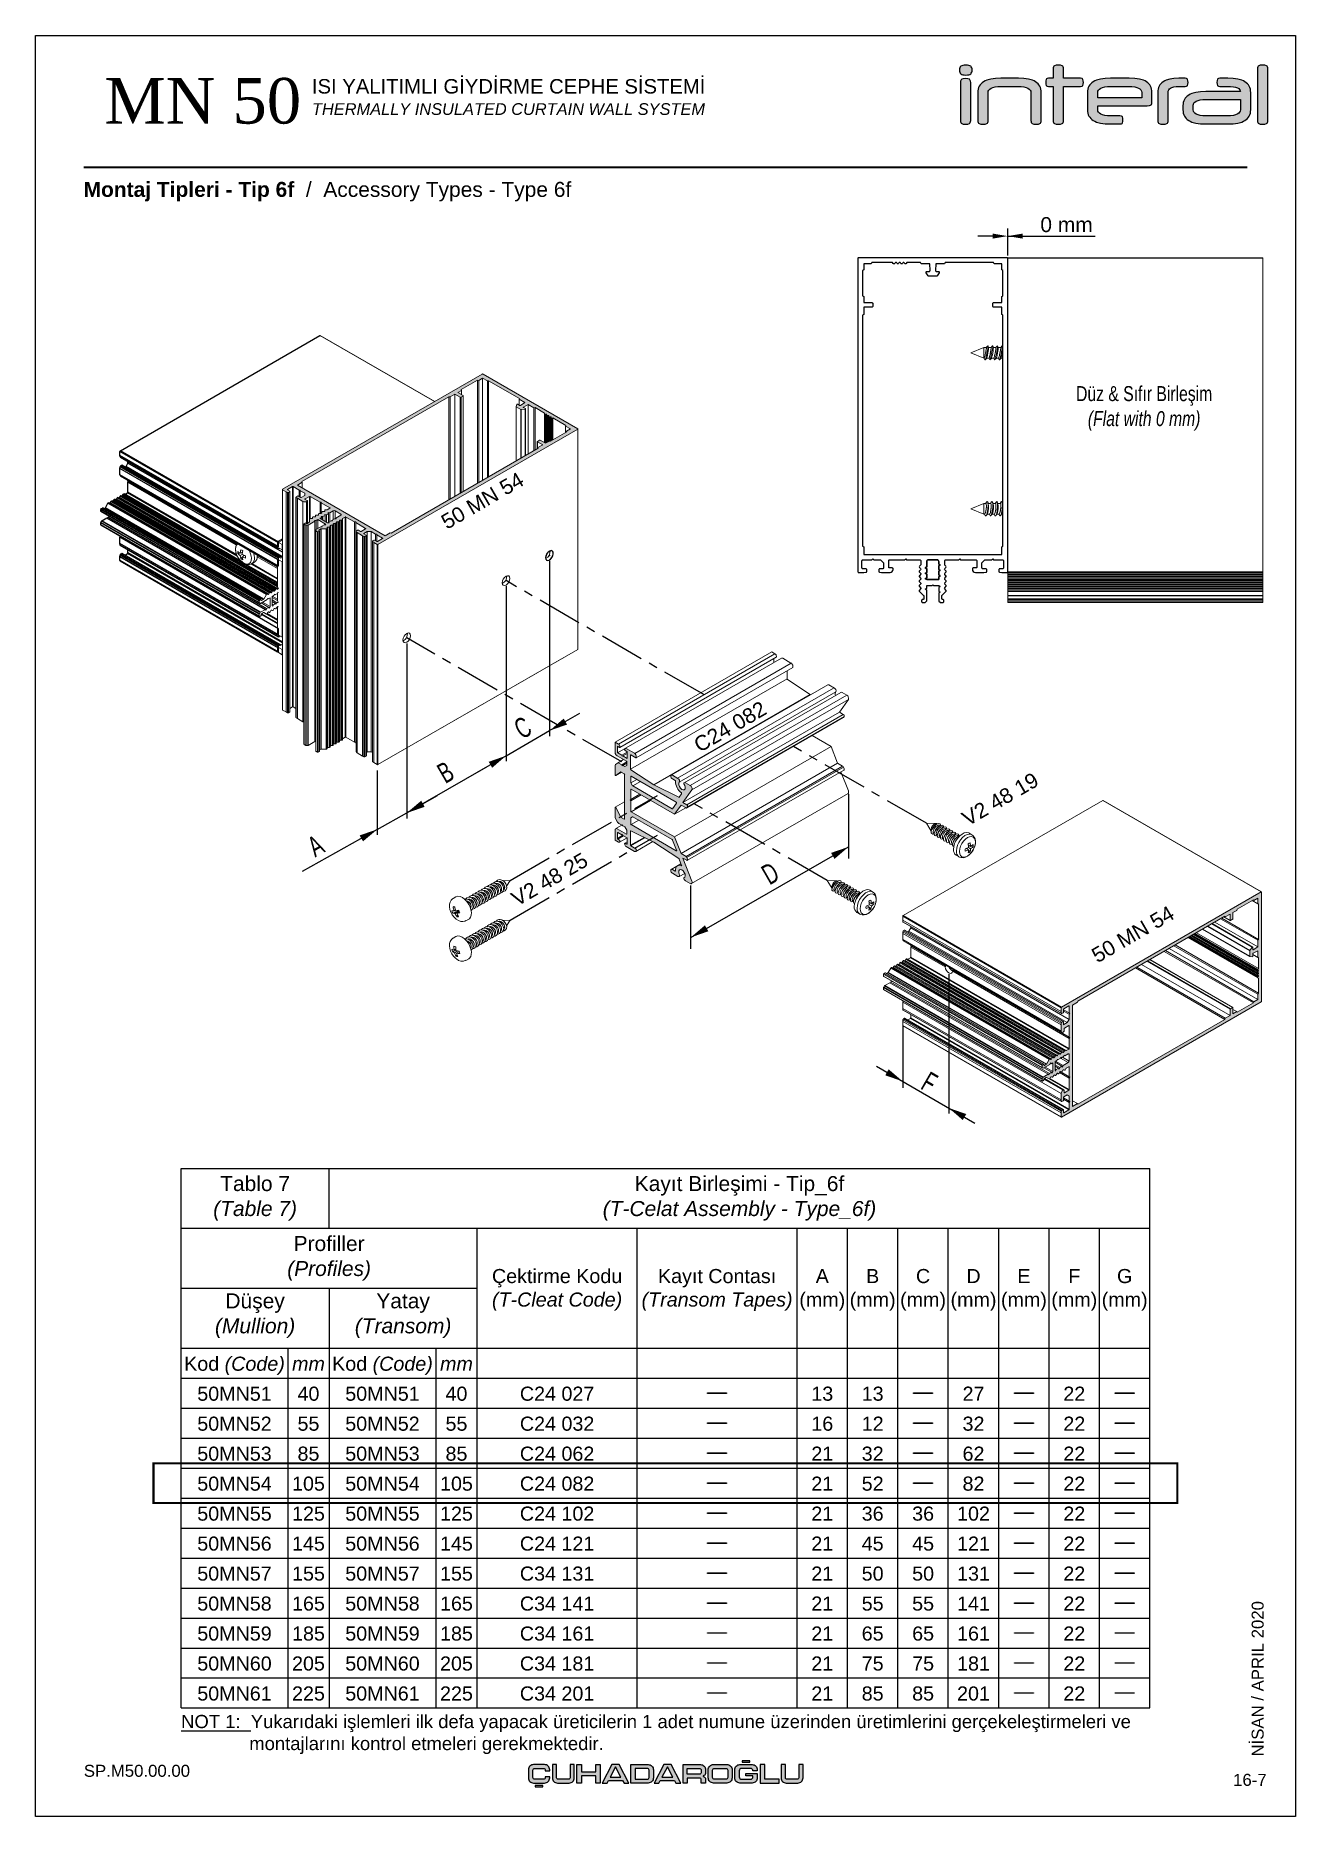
# Model space of a CAD drawing. Header units: millimetres. Extents: x 226 to 1066, y 456 to 1447.
# Drawn here: x 855.7 to 1065.7, y 456 to 753 of the extents above; entities that cross this region are included whole.
import ezdxf

# ---------------------------------------------------------------- set-up
doc = ezdxf.new("R2010")
doc.units = ezdxf.units.MM
doc.linetypes.add('CENTER', pattern=[2, 1.25, -0.25, 0.25, -0.25])
for name, color, linetype in [('ALUMINIUM', 30, 'Continuous'), ('ANTET', 140, 'Continuous'), ('Layer1', 7, 'Continuous'), ('nokta', 140, 'Continuous'), ('PROFIL', 7, 'Continuous'), ('SLD-0', 179, 'Continuous'), ('yazı_numara_k', 11, 'Continuous')]:
    doc.layers.add(name, color=color, linetype=linetype)
doc.styles.add('SLDTEXTSTYLE0', font='TXT', dxfattribs={"width": 0.663, "bigfont": 'bigfont'})
doc.styles.add('SLDTEXTSTYLE3', font='TXT', dxfattribs={"width": 0.75})
doc.styles.get("Standard").update_dxf_attribs({"font": 'arial.ttf'})
doc.dimstyles.new('ISO-25$0', dxfattribs={"dimtxt": 2.5, "dimasz": 2.5, "dimexe": 1.25, "dimexo": 0.625, "dimtad": 1, "dimdec": 1, "dimtxsty": 'Standard', "dimcen": 2.5, "dimadec": 0, "dimazin": 0, "dimtfac": 1, "dimtdec": 1, "dimtmove": 0, "dimatfit": 3, "dimfxl": 1, "dimarcsym": 0})

msp = doc.modelspace()

# ---------------------------------------------------------------- texts
at = {"insert": (1058.44, 466.03), "char_height": 2, "width": 44.873, "attachment_point": 1, "rotation": 90}
msp.add_mtext('{\\fArial Unicode MS|b0|i0|c162|p34;\\C7;NİSAN\\fArial Unicode MS|b0|i0|c0|p34; / \\fArial Unicode MS|b0|i0|c162|p34;APRIL\\fArial Unicode MS|b0|i0|c0|p34; 2020}', dxfattribs=at)
at = {"insert": (1060.94, 463.14), "char_height": 2, "width": 4.4369, "attachment_point": 3}
msp.add_mtext('{\\fArial Unicode MS|b0|i0|c0|p0;{\\C7;16-7}}', dxfattribs=at)
at = {"layer": 'nokta', "char_height": 2.5, "width": 25.3017, "attachment_point": 1, "rotation": 30.1434}
for s, insert in [('{\\pxqc;\\fArial|b0|i0|c162|p34;50 MN 54}', (918.64, 670.23)), ('{\\pxqc;\\fArial|b0|i0|c162|p34;C24 082}', (959.92, 632.53)), ('\\pxqc;V2 48 19', (1004.95, 620.44)), ('{\\pxqc;\\fArial|b0|i0|c162|p34;V2 48 25}', (929.82, 607.07)), ('{\\pxqc;\\fArial|b0|i0|c162|p34;50 MN 54}', (1027.07, 597.92))]:
    msp.add_mtext(s, dxfattribs=dict(at, insert=insert))
at = {"layer": 'SLD-0', "color": 0, "insert": (1040.52, 694.59), "char_height": 2.5, "attachment_point": 2, "style": 'SLDTEXTSTYLE3'}
msp.add_mtext('{\\fArial|b0|i0|c0|p0;Düz & Sıfır Birleşim\\P\\fArial|b0|i1|c0|p0;(Flat with 0 mm)}', dxfattribs=at)
at = {"layer": 'yazı_numara_k', "color": 7, "insert": (863.72, 728.65), "char_height": 2.5, "attachment_point": 1}
msp.add_mtext('{\\fArial Unicode MS|b1|i0|c162|p34;Montaj Tipleri - Tip 6f  \\fArial Unicode MS|b0|i0|c162|p34;/  Accessory Types - Type 6f}', dxfattribs=at)
at = {"layer": 'yazı_numara_k', "color": 0, "attachment_point": 1}
for s, insert, char_height, width in [('{\\pxqc,t2.646;Tablo 7\\P\\fArial|b0|i1|c0|p0;(Table 7)}', (879.98, 562.84), 2.5, 24.6711), ('{\\pxqc,t2.646;Kayıt Birleşimi - Tip_6f\\P\\fArial|b0|i1|c0|p0;(T-Celat Assembly - Type_6f)}', (904.65, 562.84), 2.5, 136.8274), ('{\\pxqc,t2.81489;50MN51}', (879.98, 527.72), 2.35, 17.7925), ('{\\pxqc,t2.81489;40}', (897.77, 527.72), 2.35, 6.8786), ('{\\pxqc,t2.81489;50MN51}', (904.65, 527.72), 2.35, 17.7925), ('{\\pxqc,t2.81489;40}', (922.44, 527.72), 2.35, 6.8786), ('{\\pxqc,t2.81489;C24 027}', (929.32, 527.72), 2.35, 26.6711), ('{\\pxqc,t2.81489;13}', (982.66, 527.72), 2.35, 8.402), ('{\\pxqc,t2.81489;13}', (991.06, 527.72), 2.35, 8.402), ('{\\pxqc,t2.81489;27}', (1007.87, 527.72), 2.35, 8.402), ('{\\pxqc,t2.81489;22}', (1024.67, 527.72), 2.35, 8.402), ('{\\pxqc,t2.81489;50MN52}', (879.98, 522.72), 2.35, 17.7925), ('{\\pxqc,t2.81489;55}', (897.77, 522.72), 2.35, 6.8786), ('{\\pxqc,t2.81489;50MN52}', (904.65, 522.72), 2.35, 17.7925), ('{\\pxqc,t2.81489;55}', (922.44, 522.72), 2.35, 6.8786), ('{\\pxqc,t2.81489;C24 032}', (929.32, 522.72), 2.35, 26.6711), ('{\\pxqc,t2.81489;16}', (982.66, 522.72), 2.35, 8.402), ('{\\pxqc,t2.81489;12}', (991.06, 522.72), 2.35, 8.402), ('{\\pxqc,t2.81489;32}', (1007.87, 522.72), 2.35, 8.402), ('{\\pxqc,t2.81489;22}', (1024.67, 522.72), 2.35, 8.402), ('{\\pxqc,t2.81489;50MN53}', (879.98, 517.72), 2.35, 17.7925), ('{\\pxqc,t2.81489;85}', (897.77, 517.72), 2.35, 6.8786), ('{\\pxqc,t2.81489;50MN53}', (904.65, 517.72), 2.35, 17.7925), ('{\\pxqc,t2.81489;85}', (922.44, 517.72), 2.35, 6.8786), ('{\\pxqc,t2.81489;C24 062}', (929.32, 517.72), 2.35, 26.6711), ('{\\pxqc,t2.81489;21}', (982.66, 517.72), 2.35, 8.402), ('{\\pxqc,t2.81489;32}', (991.06, 517.72), 2.35, 8.402), ('{\\pxqc,t2.81489;62}', (1007.87, 517.72), 2.35, 8.402), ('{\\pxqc,t2.81489;22}', (1024.67, 517.72), 2.35, 8.402), ('{\\pxqc,t2.81489;50MN54}', (879.98, 512.72), 2.35, 17.7925), ('{\\pxqc,t2.81489;105}', (897.77, 512.72), 2.35, 6.8786), ('{\\pxqc,t2.81489;50MN54}', (904.65, 512.72), 2.35, 17.7925), ('{\\pxqc,t2.81489;105}', (922.44, 512.72), 2.35, 6.8786), ('{\\pxqc,t2.81489;C24 082}', (929.32, 512.72), 2.35, 26.6711), ('{\\pxqc,t2.81489;21}', (982.66, 512.72), 2.35, 8.402), ('{\\pxqc,t2.81489;52}', (991.06, 512.72), 2.35, 8.402), ('{\\pxqc,t2.81489;82}', (1007.87, 512.72), 2.35, 8.402), ('{\\pxqc,t2.81489;22}', (1024.67, 512.72), 2.35, 8.402), ('{\\pxqc,t2.81489;50MN55}', (879.98, 507.72), 2.35, 17.7925), ('{\\pxqc,t2.81489;125}', (897.77, 507.72), 2.35, 6.8786), ('{\\pxqc,t2.81489;50MN55}', (904.65, 507.72), 2.35, 17.7925), ('{\\pxqc,t2.81489;125}', (922.44, 507.72), 2.35, 6.8786), ('{\\pxqc,t2.81489;C24 102}', (929.32, 507.72), 2.35, 26.6711), ('{\\pxqc,t2.81489;21}', (982.66, 507.72), 2.35, 8.402), ('{\\pxqc,t2.81489;36}', (991.06, 507.72), 2.35, 8.402), ('{\\pxqc,t2.81489;36}', (999.47, 507.72), 2.35, 8.402), ('{\\pxqc,t2.81489;102}', (1007.87, 507.72), 2.35, 8.402), ('{\\pxqc,t2.81489;22}', (1024.67, 507.72), 2.35, 8.402), ('{\\pxqc,t2.81489;50MN56}', (879.98, 502.72), 2.35, 17.7925), ('{\\pxqc,t2.81489;145}', (897.77, 502.72), 2.35, 6.8786), ('{\\pxqc,t2.81489;50MN56}', (904.65, 502.72), 2.35, 17.7925), ('{\\pxqc,t2.81489;145}', (922.44, 502.72), 2.35, 6.8786), ('{\\pxqc,t2.81489;C24 121}', (929.32, 502.72), 2.35, 26.6711), ('{\\pxqc,t2.81489;21}', (982.66, 502.72), 2.35, 8.402), ('{\\pxqc,t2.81489;45}', (991.06, 502.72), 2.35, 8.402), ('{\\pxqc,t2.81489;45}', (999.47, 502.72), 2.35, 8.402), ('{\\pxqc,t2.81489;121}', (1007.87, 502.72), 2.35, 8.402), ('{\\pxqc,t2.81489;22}', (1024.67, 502.72), 2.35, 8.402), ('{\\pxqc,t2.81489;50MN57}', (879.98, 497.72), 2.35, 17.7925), ('{\\pxqc,t2.81489;155}', (897.77, 497.72), 2.35, 6.8786), ('{\\pxqc,t2.81489;50MN57}', (904.65, 497.72), 2.35, 17.7925), ('{\\pxqc,t2.81489;155}', (922.44, 497.72), 2.35, 6.8786), ('{\\pxqc,t2.81489;C34 131}', (929.32, 497.72), 2.35, 26.6711), ('{\\pxqc,t2.81489;21}', (982.66, 497.72), 2.35, 8.402), ('{\\pxqc,t2.81489;50}', (991.06, 497.72), 2.35, 8.402), ('{\\pxqc,t2.81489;50}', (999.47, 497.72), 2.35, 8.402), ('{\\pxqc,t2.81489;131}', (1007.87, 497.72), 2.35, 8.402), ('{\\pxqc,t2.81489;22}', (1024.67, 497.72), 2.35, 8.402), ('{\\pxqc,t2.81489;50MN58}', (879.98, 492.72), 2.35, 17.7925), ('{\\pxqc,t2.81489;165}', (897.77, 492.72), 2.35, 6.8786), ('{\\pxqc,t2.81489;50MN58}', (904.65, 492.72), 2.35, 17.7925), ('{\\pxqc,t2.81489;165}', (922.44, 492.72), 2.35, 6.8786), ('{\\pxqc,t2.81489;C34 141}', (929.32, 492.72), 2.35, 26.6711), ('{\\pxqc,t2.81489;21}', (982.66, 492.72), 2.35, 8.402), ('{\\pxqc,t2.81489;55}', (991.06, 492.72), 2.35, 8.402), ('{\\pxqc,t2.81489;55}', (999.47, 492.72), 2.35, 8.402), ('{\\pxqc,t2.81489;141}', (1007.87, 492.72), 2.35, 8.402), ('{\\pxqc,t2.81489;22}', (1024.67, 492.72), 2.35, 8.402), ('{\\pxqc,t2.81489;50MN59}', (879.98, 487.72), 2.35, 17.7925), ('{\\pxqc,t2.81489;185}', (897.77, 487.72), 2.35, 6.8786), ('{\\pxqc,t2.81489;50MN59}', (904.65, 487.72), 2.35, 17.7925), ('{\\pxqc,t2.81489;185}', (922.44, 487.72), 2.35, 6.8786), ('{\\pxqc,t3;C34 161}', (929.32, 487.72), 2.35, 26.6711), ('{\\pxqc,t2.81489;21}', (982.66, 487.72), 2.35, 8.402), ('{\\pxqc,t2.81489;65}', (991.06, 487.72), 2.35, 8.402), ('{\\pxqc,t2.81489;65}', (999.47, 487.72), 2.35, 8.402), ('{\\pxqc,t2.81489;161}', (1007.87, 487.72), 2.35, 8.402), ('{\\pxqc,t2.81489;22}', (1024.67, 487.72), 2.35, 8.402), ('{\\pxqc,t2.81489;50MN60}', (879.98, 482.72), 2.35, 17.7925), ('{\\pxqc,t2.81489;205}', (897.77, 482.72), 2.35, 6.8786), ('{\\pxqc,t2.81489;50MN60}', (904.65, 482.72), 2.35, 17.7925), ('{\\pxqc,t2.81489;205}', (922.44, 482.72), 2.35, 6.8786), ('{\\pxqc,t2.81489;C34 181}', (929.32, 482.72), 2.35, 26.6711), ('{\\pxqc,t2.81489;21}', (982.66, 482.72), 2.35, 8.402), ('{\\pxqc,t2.81489;75}', (991.06, 482.72), 2.35, 8.402), ('{\\pxqc,t2.81489;75}', (999.47, 482.72), 2.35, 8.402), ('{\\pxqc,t2.81489;181}', (1007.87, 482.72), 2.35, 8.402), ('{\\pxqc,t2.81489;22}', (1024.67, 482.72), 2.35, 8.402), ('{\\pxqc,t2.81489;50MN61}', (879.98, 477.72), 2.35, 17.7925), ('{\\pxqc,t2.81489;225}', (897.77, 477.72), 2.35, 6.8786), ('{\\pxqc,t2.81489;50MN61}', (904.65, 477.72), 2.35, 17.7925), ('{\\pxqc,t2.81489;225}', (922.44, 477.72), 2.35, 6.8786), ('{\\pxqc,t2.81489;C34 201}', (929.32, 477.72), 2.35, 26.6711), ('{\\pxqc,t2.81489;21}', (982.66, 477.72), 2.35, 8.402), ('{\\pxqc,t2.81489;85}', (991.06, 477.72), 2.35, 8.402), ('{\\pxqc,t2.81489;85}', (999.47, 477.72), 2.35, 8.402), ('{\\pxqc,t2.81489;201}', (1007.87, 477.72), 2.35, 8.402), ('{\\pxqc,t2.81489;22}', (1024.67, 477.72), 2.35, 8.402)]:
    msp.add_mtext(s, dxfattribs=dict(at, insert=insert, char_height=char_height, width=width))

# ---------------------------------------------------------------- blocks, each defined once
blk = doc.blocks.new('TABLO - KM1')
at = {"color": 0}
for p, q in [((-283.74, 1797.96), (-122.25, 1797.96)), ((-283.74, 1707.96), (-283.74, 1797.96)), ((-259.07, 1787.96), (-259.07, 1797.96)), ((-122.25, 1707.96), (-122.25, 1797.96)), ((-283.74, 1787.96), (-122.25, 1787.96)), ((-234.4, 1707.96), (-234.4, 1787.96)), ((-207.73, 1707.96), (-207.73, 1787.96)), ((-181.06, 1707.96), (-181.06, 1787.96)), ((-172.66, 1707.96), (-172.66, 1787.96)), ((-164.26, 1707.96), (-164.26, 1787.96)), ((-155.85, 1707.96), (-155.85, 1787.96)), ((-147.45, 1707.96), (-147.45, 1787.96)), ((-139.05, 1707.96), (-139.05, 1787.96)), ((-130.65, 1707.96), (-130.65, 1787.96)), ((-283.74, 1777.96), (-234.4, 1777.96)), ((-259.07, 1777.96), (-259.07, 1707.96)), ((-283.74, 1767.96), (-122.25, 1767.96)), ((-265.95, 1767.96), (-265.95, 1707.96)), ((-241.28, 1767.96), (-241.28, 1707.96)), ((-283.74, 1762.96), (-122.25, 1762.96)), ((-283.74, 1757.96), (-122.25, 1757.96)), ((-283.74, 1757.96), (-122.25, 1757.96)), ((-283.74, 1752.96), (-122.25, 1752.96)), ((-283.74, 1752.96), (-122.25, 1752.96)), ((-283.74, 1747.96), (-122.25, 1747.96)), ((-283.74, 1747.96), (-122.25, 1747.96)), ((-283.74, 1742.96), (-122.25, 1742.96)), ((-283.74, 1742.96), (-122.25, 1742.96)), ((-283.74, 1737.96), (-122.25, 1737.96)), ((-283.74, 1737.96), (-122.25, 1737.96)), ((-283.74, 1732.96), (-122.25, 1732.96)), ((-283.74, 1732.96), (-122.25, 1732.96)), ((-283.74, 1727.96), (-122.25, 1727.96)), ((-283.74, 1727.96), (-122.25, 1727.96)), ((-283.74, 1722.96), (-122.25, 1722.96)), ((-283.74, 1722.96), (-122.25, 1722.96)), ((-283.74, 1717.96), (-122.25, 1717.96)), ((-283.74, 1717.96), (-122.25, 1717.96)), ((-283.74, 1712.96), (-122.25, 1712.96)), ((-283.74, 1712.96), (-122.25, 1712.96)), ((-283.74, 1707.96), (-122.25, 1707.96)), ((-283.74, 1707.96), (-122.25, 1707.96))]:
    blk.add_line(p, q, dxfattribs=at)
at = {"layer": 'yazı_numara_k', "color": 0, "attachment_point": 1}
for s, insert, char_height, width in [('{\\pxqc,t2.646;Profiller\\P\\fArial|b0|i1|c0|p0;(Profiles)}', (-283.74, 1786.67), 2.5, 49.3422), ('{\\pxqc,t2.81489;Çektirme Kodu\\P\\fArial|b0|i1|c0|p0;(T-Cleat Code)}', (-234.4, 1781.17), 2.35, 26.6711), ('{\\pxqc,t2.81489;Kayıt Contası\\P\\fArial|b0|i1|c0|p0;(Transom Tapes)}', (-207.73, 1781.17), 2.35, 26.6711), ('{\\pxqc,t2.81489;A\\P(mm)}', (-181.06, 1781.17), 2.35, 8.402), ('{\\pxqc,t2.81489;B\\P(mm)}', (-172.66, 1781.17), 2.35, 8.402), ('{\\pxqc,t2.81489;C\\P(mm)}', (-164.26, 1781.17), 2.35, 8.402), ('{\\pxqc,t2.81489;D\\P(mm)}', (-155.85, 1781.17), 2.35, 8.402), ('{\\pxqc,t2.81489;E\\P(mm)}', (-147.45, 1781.17), 2.35, 8.402), ('{\\pxqc,t2.81489;F\\P(mm)}', (-139.05, 1781.17), 2.35, 8.402), ('{\\pxqc,t2.81489;G\\P(mm)}', (-130.65, 1781.17), 2.35, 8.402), ('{\\pxqc,t2.646;Düşey\\P\\fArial|b0|i1|c0|p0;(Mullion)}', (-283.74, 1777.11), 2.5, 24.6711), ('{\\pxqc,t2.646;Yatay\\P\\fArial|b0|i1|c0|p0;(Transom)}', (-259.07, 1777.11), 2.5, 24.6711), ('{\\pxqc,t2.81489;Kod \\fArial|b0|i1|c0|p0;(Code)}', (-283.74, 1766.55), 2.35, 17.7925), ('{\\pxqc,t2.81489;\\fArial|b0|i1|c0|p0;mm}', (-265.95, 1766.55), 2.35, 6.8786), ('{\\pxqc,t2.81489;Kod \\fArial|b0|i1|c0|p0;(Code)}', (-259.07, 1766.55), 2.35, 17.7925), ('{\\pxqc,t2.81489;\\fArial|b0|i1|c0|p0;mm}', (-241.28, 1766.55), 2.35, 6.8786)]:
    blk.add_mtext(s, dxfattribs=dict(at, insert=insert, char_height=char_height, width=width))
blk = doc.blocks.new('NOT1A')
at = {"layer": 'nokta', "color": 0, "insert": (24.25, 1931.48), "char_height": 2.2, "width": 182.2788, "attachment_point": 1}
blk.add_mtext('{\\fArial|b0|i0|c162|p18;\\LNOT 1:\\l  Yukarıdaki işlemleri ilk defa yapacak üreticilerin 1 adet numune üzerinden üretimlerini gerçekeleştirmeleri ve \\P^I   montajlarını kontrol etmeleri gerekmektedir.}', dxfattribs=at)
blk = doc.blocks.new('İnteral Logo - 2D')
at = {"layer": 'PROFIL', "ltscale": 10}
h = blk.add_hatch(color=7, dxfattribs=at)
h.paths.add_polyline_path([(2732.47, 1117.8), (2732.47, 1124.16), (2732.45, 1124.34), (2732.41, 1124.48), (2732.35, 1124.6), (2732.25, 1124.67), (2731.98, 1124.76), (2731.61, 1124.79), (2731.23, 1124.76), (2730.97, 1124.67), (2730.87, 1124.6), (2730.81, 1124.48), (2730.77, 1124.34), (2730.76, 1124.16), (2730.76, 1117.8), (2730.77, 1117.62), (2730.81, 1117.48), (2730.87, 1117.36), (2730.97, 1117.29), (2731.23, 1117.2), (2731.61, 1117.17), (2731.98, 1117.2), (2732.25, 1117.29), (2732.35, 1117.36), (2732.41, 1117.48), (2732.45, 1117.62)])
h.paths.add_polyline_path([(2732.72, 1126.21), (2732.71, 1126.41), (2732.66, 1126.58), (2732.58, 1126.73), (2732.47, 1126.84), (2732.33, 1126.93), (2732.15, 1127), (2731.92, 1127.03), (2731.66, 1127.05), (2731.4, 1127.03), (2731.17, 1127), (2730.99, 1126.93), (2730.84, 1126.84), (2730.73, 1126.73), (2730.66, 1126.58), (2730.61, 1126.41), (2730.59, 1126.21), (2730.61, 1126.01), (2730.66, 1125.84), (2730.73, 1125.69), (2730.84, 1125.58), (2730.99, 1125.49), (2731.17, 1125.42), (2731.4, 1125.39), (2731.66, 1125.37), (2731.92, 1125.39), (2732.15, 1125.42), (2732.33, 1125.49), (2732.47, 1125.58), (2732.58, 1125.69), (2732.66, 1125.84), (2732.71, 1126.01)])
for points in [[(2751.25, 1123.85), (2751.27, 1124.15), (2751.25, 1124.44), (2751.18, 1124.66), (2751.13, 1124.74), (2751.04, 1124.79), (2750.79, 1124.84), (2747.94, 1124.84), (2747.94, 1126.41), (2747.93, 1126.59), (2747.89, 1126.74), (2747.82, 1126.85), (2747.73, 1126.92), (2747.46, 1127.02), (2747.08, 1127.05), (2746.7, 1127.02), (2746.44, 1126.92), (2746.35, 1126.85), (2746.28, 1126.74), (2746.24, 1126.59), (2746.23, 1126.41), (2746.23, 1124.84), (2745.46, 1124.84), (2745.21, 1124.79), (2745.12, 1124.74), (2745.06, 1124.66), (2745, 1124.44), (2744.98, 1124.15), (2745, 1123.85), (2745.06, 1123.64), (2745.12, 1123.57), (2745.21, 1123.52), (2745.46, 1123.47), (2746.23, 1123.47), (2746.23, 1117.8), (2746.24, 1117.62), (2746.28, 1117.48), (2746.35, 1117.36), (2746.44, 1117.29), (2746.7, 1117.2), (2747.08, 1117.17), (2747.46, 1117.2), (2747.73, 1117.29), (2747.82, 1117.36), (2747.89, 1117.48), (2747.93, 1117.62), (2747.94, 1117.8), (2747.94, 1123.47), (2750.79, 1123.47), (2751.04, 1123.52), (2751.13, 1123.57), (2751.18, 1123.64)], [(2743.86, 1123.73), (2743.7, 1123.92), (2743.51, 1124.09), (2743.28, 1124.25), (2743.03, 1124.39), (2742.75, 1124.51), (2742.09, 1124.69), (2741.32, 1124.8), (2740.42, 1124.84), (2737.48, 1124.84), (2736.59, 1124.8), (2735.81, 1124.69), (2735.16, 1124.51), (2734.87, 1124.39), (2734.62, 1124.25), (2734.4, 1124.09), (2734.2, 1123.92), (2734.04, 1123.73), (2733.91, 1123.52), (2733.8, 1123.29), (2733.73, 1123.04), (2733.68, 1122.77), (2733.67, 1122.49), (2733.67, 1117.8), (2733.68, 1117.62), (2733.72, 1117.48), (2733.79, 1117.36), (2733.88, 1117.29), (2734.14, 1117.2), (2734.52, 1117.17), (2734.89, 1117.2), (2735.16, 1117.29), (2735.26, 1117.36), (2735.33, 1117.48), (2735.37, 1117.62), (2735.38, 1117.8), (2735.38, 1122.98), (2736.48, 1123.44), (2737.54, 1123.47), (2741.34, 1123.47), (2742.52, 1122.98), (2742.52, 1117.8), (2742.54, 1117.62), (2742.58, 1117.48), (2742.64, 1117.36), (2742.73, 1117.29), (2743, 1117.2), (2743.37, 1117.17), (2743.75, 1117.2), (2744.02, 1117.29), (2744.11, 1117.36), (2744.18, 1117.48), (2744.22, 1117.62), (2744.24, 1117.8), (2744.24, 1122.49), (2744.22, 1122.77), (2744.18, 1123.04), (2744.1, 1123.29), (2744, 1123.52)], [(2768.68, 1123.85), (2768.7, 1124.15), (2768.68, 1124.44), (2768.61, 1124.66), (2768.55, 1124.74), (2768.47, 1124.79), (2768.21, 1124.84), (2767.16, 1124.84), (2766.36, 1124.8), (2765.67, 1124.69), (2765.07, 1124.51), (2764.81, 1124.39), (2764.57, 1124.26), (2764.36, 1124.1), (2764.18, 1123.93), (2764.02, 1123.74), (2763.9, 1123.53), (2763.8, 1123.3), (2763.73, 1123.05), (2763.69, 1122.79), (2763.67, 1122.5), (2763.67, 1117.8), (2763.69, 1117.62), (2763.72, 1117.48), (2763.79, 1117.36), (2763.88, 1117.29), (2764.15, 1117.2), (2764.52, 1117.17), (2764.9, 1117.2), (2765.17, 1117.29), (2765.26, 1117.36), (2765.33, 1117.48), (2765.37, 1117.62), (2765.38, 1117.8), (2765.38, 1122.5), (2765.41, 1122.72), (2765.48, 1122.91), (2765.6, 1123.08), (2765.78, 1123.22), (2766.01, 1123.33), (2766.32, 1123.41), (2766.7, 1123.46), (2767.16, 1123.47), (2768.21, 1123.47), (2768.47, 1123.52), (2768.55, 1123.57), (2768.61, 1123.64)]]:
    blk.add_hatch(color=7, dxfattribs=at).paths.add_polyline_path(points)
at = {"layer": 'PROFIL', "ltscale": 10, "true_color": 0xfed100}
blk.add_hatch(color=40, dxfattribs=at).paths.add_polyline_path([(2781.99, 1126.41), (2781.98, 1126.59), (2781.94, 1126.74), (2781.87, 1126.85), (2781.78, 1126.92), (2781.51, 1127.02), (2781.13, 1127.05), (2780.75, 1127.02), (2780.49, 1126.92), (2780.4, 1126.85), (2780.33, 1126.74), (2780.29, 1126.59), (2780.28, 1126.41), (2780.28, 1117.8), (2780.29, 1117.62), (2780.33, 1117.48), (2780.4, 1117.36), (2780.49, 1117.29), (2780.75, 1117.2), (2781.13, 1117.17), (2781.51, 1117.2), (2781.78, 1117.29), (2781.87, 1117.36), (2781.94, 1117.48), (2781.98, 1117.62), (2781.99, 1117.8)])
at = {"layer": 'PROFIL', "ltscale": 10}
h = blk.add_hatch(color=7, dxfattribs=at)
h.paths.add_polyline_path([(2759.81, 1124.8), (2758.87, 1124.84), (2755.76, 1124.84), (2754.87, 1124.8), (2754.09, 1124.69), (2753.44, 1124.51), (2753.15, 1124.39), (2752.9, 1124.25), (2752.68, 1124.09), (2752.48, 1123.92), (2752.32, 1123.73), (2752.18, 1123.52), (2752.08, 1123.29), (2752.01, 1123.04), (2751.96, 1122.77), (2751.95, 1122.49), (2751.95, 1119.56), (2751.96, 1119.28), (2752.01, 1119.02), (2752.08, 1118.77), (2752.18, 1118.54), (2752.32, 1118.33), (2752.48, 1118.14), (2752.68, 1117.96), (2752.9, 1117.81), (2753.15, 1117.67), (2753.44, 1117.55), (2754.09, 1117.37), (2754.87, 1117.26), (2755.76, 1117.22), (2757.36, 1117.22), (2757.62, 1117.26), (2757.7, 1117.32), (2757.76, 1117.39), (2757.83, 1117.61), (2757.85, 1117.91), (2757.83, 1118.2), (2757.76, 1118.41), (2757.7, 1118.49), (2757.62, 1118.54), (2757.36, 1118.58), (2754.84, 1118.58), (2753.66, 1119.09), (2753.66, 1120.25), (2761.88, 1120.25), (2762.3, 1120.29), (2762.44, 1120.34), (2762.54, 1120.4), (2762.61, 1120.49), (2762.65, 1120.61), (2762.69, 1120.94), (2762.69, 1122.49), (2762.67, 1122.78), (2762.63, 1123.04), (2762.56, 1123.29), (2762.46, 1123.52), (2762.34, 1123.74), (2762.18, 1123.93), (2762, 1124.1), (2761.79, 1124.26), (2761.55, 1124.39), (2761.27, 1124.51), (2760.61, 1124.69)])
h.paths.add_polyline_path([(2760.98, 1121.59), (2760.98, 1122.49), (2760.95, 1122.71), (2760.85, 1122.91), (2760.69, 1123.08), (2760.47, 1123.22), (2760.18, 1123.33), (2759.81, 1123.41), (2759.35, 1123.46), (2758.82, 1123.47), (2755.81, 1123.47), (2755.29, 1123.46), (2754.84, 1123.4), (2754.46, 1123.31), (2754.17, 1123.19), (2753.95, 1123.04), (2753.79, 1122.87), (2753.69, 1122.69), (2753.66, 1122.49), (2753.66, 1121.59)], flags=16)
at = {"layer": 'PROFIL', "ltscale": 10, "true_color": 0xfed100}
h = blk.add_hatch(color=40, dxfattribs=at)
h.paths.add_polyline_path([(2779.15, 1119.56), (2779.15, 1122.49), (2779.13, 1122.77), (2779.09, 1123.04), (2779.01, 1123.29), (2778.91, 1123.52), (2778.78, 1123.73), (2778.61, 1123.92), (2778.42, 1124.09), (2778.19, 1124.25), (2777.94, 1124.39), (2777.66, 1124.51), (2777, 1124.69), (2776.23, 1124.8), (2775.33, 1124.84), (2774.01, 1124.84), (2773.76, 1124.79), (2773.67, 1124.74), (2773.61, 1124.67), (2773.54, 1124.45), (2773.51, 1124.15), (2773.54, 1123.85), (2773.61, 1123.64), (2773.67, 1123.57), (2773.76, 1123.52), (2774.01, 1123.47), (2776.26, 1123.47), (2776.93, 1123.25), (2777.15, 1123.13), (2777.71, 1122.62), (2771.67, 1122.62), (2770.77, 1122.59), (2770, 1122.48), (2769.34, 1122.29), (2769.06, 1122.18), (2768.81, 1122.04), (2768.58, 1121.88), (2768.39, 1121.71), (2768.22, 1121.52), (2768.09, 1121.31), (2767.99, 1121.08), (2767.91, 1120.83), (2767.87, 1120.56), (2767.85, 1120.28), (2767.85, 1119.56), (2767.87, 1119.28), (2767.91, 1119.02), (2767.99, 1118.77), (2768.09, 1118.54), (2768.22, 1118.33), (2768.39, 1118.14), (2768.58, 1117.96), (2768.81, 1117.81), (2769.06, 1117.67), (2769.34, 1117.55), (2770, 1117.37), (2770.77, 1117.26), (2771.67, 1117.22), (2775.33, 1117.22), (2776.23, 1117.26), (2777, 1117.37), (2777.66, 1117.55), (2777.94, 1117.67), (2778.19, 1117.81), (2778.42, 1117.96), (2778.61, 1118.14), (2778.78, 1118.33), (2778.91, 1118.54), (2779.01, 1118.77), (2779.09, 1119.02), (2779.13, 1119.28)])
h.paths.add_polyline_path([(2777.44, 1119.09), (2776.33, 1118.62), (2775.28, 1118.58), (2770.75, 1118.58), (2769.56, 1119.09), (2769.56, 1120.82), (2770.67, 1121.28), (2771.72, 1121.32), (2777.44, 1121.32)], flags=16)
at = {"layer": 'PROFIL', "color": 7, "ltscale": 10}
for points in [[(2732.72, 1126.21), (2732.71, 1126.41), (2732.66, 1126.58), (2732.58, 1126.73), (2732.47, 1126.84), (2732.33, 1126.93), (2732.15, 1127), (2731.92, 1127.03), (2731.66, 1127.05), (2731.4, 1127.03), (2731.17, 1127), (2730.99, 1126.93), (2730.84, 1126.84), (2730.73, 1126.73), (2730.66, 1126.58), (2730.61, 1126.41), (2730.59, 1126.21), (2730.61, 1126.01), (2730.66, 1125.84), (2730.73, 1125.69), (2730.84, 1125.58), (2730.99, 1125.49), (2731.17, 1125.42), (2731.4, 1125.39), (2731.66, 1125.37), (2731.92, 1125.39), (2732.15, 1125.42), (2732.33, 1125.49), (2732.47, 1125.58), (2732.58, 1125.69), (2732.66, 1125.84), (2732.71, 1126.01)], [(2751.25, 1123.85), (2751.27, 1124.15), (2751.25, 1124.44), (2751.18, 1124.66), (2751.13, 1124.74), (2751.04, 1124.79), (2750.79, 1124.84), (2747.94, 1124.84), (2747.94, 1126.41), (2747.93, 1126.59), (2747.89, 1126.74), (2747.82, 1126.85), (2747.73, 1126.92), (2747.46, 1127.02), (2747.08, 1127.05), (2746.7, 1127.02), (2746.44, 1126.92), (2746.35, 1126.85), (2746.28, 1126.74), (2746.24, 1126.59), (2746.23, 1126.41), (2746.23, 1124.84), (2745.46, 1124.84), (2745.21, 1124.79), (2745.12, 1124.74), (2745.06, 1124.66), (2745, 1124.44), (2744.98, 1124.15), (2745, 1123.85), (2745.06, 1123.64), (2745.12, 1123.57), (2745.21, 1123.52), (2745.46, 1123.47), (2746.23, 1123.47), (2746.23, 1117.8), (2746.24, 1117.62), (2746.28, 1117.48), (2746.35, 1117.36), (2746.44, 1117.29), (2746.7, 1117.2), (2747.08, 1117.17), (2747.46, 1117.2), (2747.73, 1117.29), (2747.82, 1117.36), (2747.89, 1117.48), (2747.93, 1117.62), (2747.94, 1117.8), (2747.94, 1123.47), (2750.79, 1123.47), (2751.04, 1123.52), (2751.13, 1123.57), (2751.18, 1123.64)], [(2732.47, 1117.8), (2732.47, 1124.16), (2732.45, 1124.34), (2732.41, 1124.48), (2732.35, 1124.6), (2732.25, 1124.67), (2731.98, 1124.76), (2731.61, 1124.79), (2731.23, 1124.76), (2730.97, 1124.67), (2730.87, 1124.6), (2730.81, 1124.48), (2730.77, 1124.34), (2730.76, 1124.16), (2730.76, 1117.8), (2730.77, 1117.62), (2730.81, 1117.48), (2730.87, 1117.36), (2730.97, 1117.29), (2731.23, 1117.2), (2731.61, 1117.17), (2731.98, 1117.2), (2732.25, 1117.29), (2732.35, 1117.36), (2732.41, 1117.48), (2732.45, 1117.62)], [(2743.86, 1123.73), (2743.7, 1123.92), (2743.51, 1124.09), (2743.28, 1124.25), (2743.03, 1124.39), (2742.75, 1124.51), (2742.09, 1124.69), (2741.32, 1124.8), (2740.42, 1124.84), (2737.48, 1124.84), (2736.59, 1124.8), (2735.81, 1124.69), (2735.16, 1124.51), (2734.87, 1124.39), (2734.62, 1124.25), (2734.4, 1124.09), (2734.2, 1123.92), (2734.04, 1123.73), (2733.91, 1123.52), (2733.8, 1123.29), (2733.73, 1123.04), (2733.68, 1122.77), (2733.67, 1122.49), (2733.67, 1117.8), (2733.68, 1117.62), (2733.72, 1117.48), (2733.79, 1117.36), (2733.88, 1117.29), (2734.14, 1117.2), (2734.52, 1117.17), (2734.89, 1117.2), (2735.16, 1117.29), (2735.26, 1117.36), (2735.33, 1117.48), (2735.37, 1117.62), (2735.38, 1117.8), (2735.38, 1122.49), (2735.41, 1122.69), (2735.51, 1122.87), (2735.67, 1123.04), (2735.89, 1123.19), (2736.19, 1123.31), (2736.56, 1123.4), (2737.01, 1123.46), (2737.54, 1123.47), (2740.37, 1123.47), (2740.89, 1123.46), (2741.34, 1123.4), (2741.72, 1123.31), (2742.01, 1123.19), (2742.24, 1123.04), (2742.4, 1122.87), (2742.49, 1122.69), (2742.52, 1122.49), (2742.52, 1117.8), (2742.54, 1117.62), (2742.58, 1117.48), (2742.64, 1117.36), (2742.73, 1117.29), (2743, 1117.2), (2743.37, 1117.17), (2743.75, 1117.2), (2744.02, 1117.29), (2744.11, 1117.36), (2744.18, 1117.48), (2744.22, 1117.62), (2744.24, 1117.8), (2744.24, 1122.49), (2744.22, 1122.77), (2744.18, 1123.04), (2744.1, 1123.29), (2744, 1123.52)], [(2762, 1124.1), (2761.79, 1124.26), (2761.55, 1124.39), (2761.27, 1124.51), (2760.61, 1124.69), (2759.81, 1124.8), (2758.87, 1124.84), (2755.76, 1124.84), (2754.87, 1124.8), (2754.09, 1124.69), (2753.44, 1124.51), (2753.15, 1124.39), (2752.9, 1124.25), (2752.68, 1124.09), (2752.48, 1123.92), (2752.32, 1123.73), (2752.18, 1123.52), (2752.08, 1123.29), (2752.01, 1123.04), (2751.96, 1122.77), (2751.95, 1122.49), (2751.95, 1119.56), (2751.96, 1119.28), (2752.01, 1119.02), (2752.08, 1118.77), (2752.18, 1118.54), (2752.32, 1118.33), (2752.48, 1118.14), (2752.68, 1117.96), (2752.9, 1117.81), (2753.15, 1117.67), (2753.44, 1117.55), (2754.09, 1117.37), (2754.87, 1117.26), (2755.76, 1117.22), (2757.36, 1117.22), (2757.62, 1117.26), (2757.7, 1117.32), (2757.76, 1117.39), (2757.83, 1117.61), (2757.85, 1117.91), (2757.83, 1118.2), (2757.76, 1118.41), (2757.7, 1118.49), (2757.62, 1118.54), (2757.36, 1118.58), (2755.81, 1118.58), (2755.29, 1118.6), (2754.84, 1118.65), (2754.46, 1118.74), (2754.17, 1118.87), (2753.95, 1119.02), (2753.79, 1119.19), (2753.69, 1119.37), (2753.66, 1119.56), (2753.66, 1120.25), (2761.88, 1120.25), (2762.3, 1120.29), (2762.44, 1120.34), (2762.54, 1120.4), (2762.61, 1120.49), (2762.65, 1120.61), (2762.69, 1120.94), (2762.69, 1122.49), (2762.67, 1122.78), (2762.63, 1123.04), (2762.56, 1123.29), (2762.46, 1123.52), (2762.34, 1123.74), (2762.18, 1123.93)], [(2753.66, 1121.59), (2753.66, 1122.49), (2753.69, 1122.69), (2753.79, 1122.87), (2753.95, 1123.04), (2754.17, 1123.19), (2754.46, 1123.31), (2754.84, 1123.4), (2755.29, 1123.46), (2755.81, 1123.47), (2758.82, 1123.47), (2759.35, 1123.46), (2759.81, 1123.41), (2760.18, 1123.33), (2760.47, 1123.22), (2760.69, 1123.08), (2760.85, 1122.91), (2760.95, 1122.71), (2760.98, 1122.49), (2760.98, 1121.59)], [(2768.68, 1123.85), (2768.7, 1124.15), (2768.68, 1124.44), (2768.61, 1124.66), (2768.55, 1124.74), (2768.47, 1124.79), (2768.21, 1124.84), (2767.16, 1124.84), (2766.36, 1124.8), (2765.67, 1124.69), (2765.07, 1124.51), (2764.81, 1124.39), (2764.57, 1124.26), (2764.36, 1124.1), (2764.18, 1123.93), (2764.02, 1123.74), (2763.9, 1123.53), (2763.8, 1123.3), (2763.73, 1123.05), (2763.69, 1122.79), (2763.67, 1122.5), (2763.67, 1117.8), (2763.69, 1117.62), (2763.72, 1117.48), (2763.79, 1117.36), (2763.88, 1117.29), (2764.15, 1117.2), (2764.52, 1117.17), (2764.9, 1117.2), (2765.17, 1117.29), (2765.26, 1117.36), (2765.33, 1117.48), (2765.37, 1117.62), (2765.38, 1117.8), (2765.38, 1122.5), (2765.41, 1122.72), (2765.48, 1122.91), (2765.6, 1123.08), (2765.78, 1123.22), (2766.01, 1123.33), (2766.32, 1123.41), (2766.7, 1123.46), (2767.16, 1123.47), (2768.21, 1123.47), (2768.47, 1123.52), (2768.55, 1123.57), (2768.61, 1123.64)]]:
    blk.add_lwpolyline(points, close=True, dxfattribs=at)
at = {"layer": 'PROFIL', "color": 40, "ltscale": 10, "true_color": 0xfed100}
for points in [[(2781.99, 1117.8), (2781.99, 1126.41), (2781.98, 1126.59), (2781.94, 1126.74), (2781.87, 1126.85), (2781.78, 1126.92), (2781.51, 1127.02), (2781.13, 1127.05), (2780.75, 1127.02), (2780.49, 1126.92), (2780.4, 1126.85), (2780.33, 1126.74), (2780.29, 1126.59), (2780.28, 1126.41), (2780.28, 1117.8), (2780.29, 1117.62), (2780.33, 1117.48), (2780.4, 1117.36), (2780.49, 1117.29), (2780.75, 1117.2), (2781.13, 1117.17), (2781.51, 1117.2), (2781.78, 1117.29), (2781.87, 1117.36), (2781.94, 1117.48), (2781.98, 1117.62)], [(2779.15, 1119.56), (2779.15, 1122.49), (2779.13, 1122.77), (2779.09, 1123.04), (2779.01, 1123.29), (2778.91, 1123.52), (2778.78, 1123.73), (2778.61, 1123.92), (2778.42, 1124.09), (2778.19, 1124.25), (2777.94, 1124.39), (2777.66, 1124.51), (2777, 1124.69), (2776.23, 1124.8), (2775.33, 1124.84), (2774.01, 1124.84), (2773.76, 1124.79), (2773.67, 1124.74), (2773.61, 1124.67), (2773.54, 1124.45), (2773.51, 1124.15), (2773.54, 1123.85), (2773.61, 1123.64), (2773.67, 1123.57), (2773.76, 1123.52), (2774.01, 1123.47), (2775.28, 1123.47), (2775.81, 1123.46), (2776.27, 1123.42), (2776.64, 1123.35), (2776.93, 1123.25), (2777.15, 1123.13), (2777.31, 1122.99), (2777.4, 1122.82), (2777.44, 1122.64), (2777.44, 1122.62), (2771.67, 1122.62), (2770.77, 1122.59), (2770, 1122.48), (2769.34, 1122.29), (2769.06, 1122.18), (2768.81, 1122.04), (2768.58, 1121.88), (2768.39, 1121.71), (2768.22, 1121.52), (2768.09, 1121.31), (2767.99, 1121.08), (2767.91, 1120.83), (2767.87, 1120.56), (2767.85, 1120.28), (2767.85, 1119.56), (2767.87, 1119.28), (2767.91, 1119.02), (2767.99, 1118.77), (2768.09, 1118.54), (2768.22, 1118.33), (2768.39, 1118.14), (2768.58, 1117.96), (2768.81, 1117.81), (2769.06, 1117.67), (2769.34, 1117.55), (2770, 1117.37), (2770.77, 1117.26), (2771.67, 1117.22), (2775.33, 1117.22), (2776.23, 1117.26), (2777, 1117.37), (2777.66, 1117.55), (2777.94, 1117.67), (2778.19, 1117.81), (2778.42, 1117.96), (2778.61, 1118.14), (2778.78, 1118.33), (2778.91, 1118.54), (2779.01, 1118.77), (2779.09, 1119.02), (2779.13, 1119.28)], [(2769.56, 1119.56), (2769.56, 1120.33), (2769.6, 1120.53), (2769.69, 1120.72), (2769.85, 1120.88), (2770.08, 1121.03), (2770.37, 1121.16), (2770.74, 1121.25), (2771.19, 1121.3), (2771.72, 1121.32), (2777.44, 1121.32), (2777.44, 1119.56), (2777.4, 1119.37), (2777.31, 1119.19), (2777.15, 1119.02), (2776.92, 1118.87), (2776.63, 1118.74), (2776.26, 1118.65), (2775.81, 1118.6), (2775.28, 1118.58), (2771.72, 1118.58), (2771.19, 1118.6), (2770.74, 1118.65), (2770.37, 1118.74), (2770.08, 1118.87), (2769.85, 1119.02), (2769.69, 1119.19), (2769.6, 1119.37)]]:
    blk.add_lwpolyline(points, close=True, dxfattribs=at)
blk = doc.blocks.new('ÇUHADAROĞLU')
at = {"layer": 'ANTET'}
h = blk.add_hatch(color=7, dxfattribs=at)
h.paths.add_polyline_path([(159.1, 19.64, -0.414214), (159.42, 19.96), (160.84, 19.96, -0.414214), (161.16, 19.64), (161.16, 19.54), (161.9, 19.54), (161.9, 19.73, 0.414214), (161.05, 20.59), (159.21, 20.59, 0.414214), (158.36, 19.73), (158.36, 18.36, 0.414214), (159.21, 17.51), (161.05, 17.51, 0.414214), (161.9, 18.36), (161.9, 18.55), (161.16, 18.55), (161.16, 18.46, -0.414214), (160.84, 18.13), (159.42, 18.13, -0.414214), (159.1, 18.46)])
h.paths.add_polyline_path([(159.48, 17.12), (159.48, 16.9), (160.78, 16.9), (160.78, 17.12)])
h.paths.add_polyline_path([(165.15, 17.51, 0.414214), (166, 18.36), (166, 20.59), (165.29, 20.59), (165.29, 18.39, -0.414214), (165.03, 18.13), (163.32, 18.13, -0.414214), (163.06, 18.39), (163.06, 20.59), (162.35, 20.59), (162.35, 18.36, 0.414214), (163.2, 17.51)])
h.paths.add_polyline_path([(167.19, 18.73), (169.58, 18.73), (169.58, 17.51), (170.32, 17.51), (170.32, 20.59), (169.58, 20.59), (169.58, 19.36), (167.19, 19.36), (167.19, 20.59), (166.45, 20.59), (166.45, 17.51), (167.19, 17.51)])
h.paths.add_polyline_path([(170.66, 17.51), (171.46, 17.51), (171.69, 17.95), (174.05, 17.95), (174.29, 17.51), (175.09, 17.51), (173.48, 20.6), (172.27, 20.6)])
h.paths.add_polyline_path([(171.97, 18.49), (172.87, 20.23), (173.78, 18.49)], flags=16)
h.paths.add_polyline_path([(175.43, 17.51), (178.34, 17.51, 0.414214), (179.19, 18.36), (179.19, 19.73, 0.414214), (178.34, 20.59), (175.43, 20.59)])
h.paths.add_polyline_path([(176.14, 19.96), (178.15, 19.96, -0.414214), (178.47, 19.64), (178.47, 18.46, -0.414214), (178.15, 18.13), (176.14, 18.13)], flags=16)
h.paths.add_polyline_path([(180.34, 17.95), (182.7, 17.95), (182.94, 17.51), (183.74, 17.51), (182.13, 20.6), (180.92, 20.6), (179.31, 17.51), (180.11, 17.51)])
h.paths.add_polyline_path([(180.62, 18.49), (181.52, 20.23), (182.43, 18.49)], flags=16)
h.paths.add_polyline_path([(184.84, 18.34), (186.84, 18.34, -0.414214), (187.17, 18.02), (187.17, 17.51), (187.88, 17.51), (187.88, 18.21, 0.203358), (187.78, 18.44, 0.098259), (187.5, 18.62), (187.5, 18.7, 0.058399), (187.74, 18.83, 0.246853), (187.88, 19.09), (187.88, 19.73, 0.414214), (187.03, 20.59), (184.13, 20.59), (184.13, 17.51), (184.84, 17.51)])
h.paths.add_polyline_path([(184.84, 18.99), (184.84, 19.96), (186.82, 19.96, -0.414214), (187.17, 19.61), (187.17, 19.31, -0.414214), (186.84, 18.99)], flags=16)
h.paths.add_polyline_path([(191.45, 17.51, 0.414214), (192.31, 18.36), (192.31, 19.73, 0.414214), (191.45, 20.59), (189.19, 20.59, 0.414214), (188.33, 19.73), (188.33, 18.36, 0.414214), (189.19, 17.51)])
h.paths.add_polyline_path([(189.37, 18.13, -0.414214), (189.05, 18.46), (189.05, 19.64, -0.414214), (189.37, 19.96), (191.27, 19.96, -0.414214), (191.59, 19.64), (191.59, 18.46, -0.414214), (191.27, 18.13)], flags=16)
h.paths.add_polyline_path([(193.61, 17.51), (195.66, 17.51, 0.414214), (196.51, 18.36), (196.51, 19.11), (194.59, 19.11), (194.59, 18.7), (195.78, 18.7), (195.78, 18.54, -0.414214), (195.37, 18.13), (193.9, 18.13, -0.414214), (193.49, 18.54), (193.49, 19.55, -0.414214), (193.9, 19.96), (195.37, 19.96, -0.407741), (195.78, 19.56), (196.51, 19.56), (196.51, 19.73, 0.414214), (195.66, 20.59), (193.61, 20.59, 0.414214), (192.76, 19.73), (192.76, 18.36, 0.414214)])
h.paths.add_polyline_path([(195.28, 20.97), (195.28, 21.19), (193.99, 21.19), (193.99, 20.97)])
h.paths.add_polyline_path([(200.14, 17.51), (200.14, 18.13), (197.76, 18.13), (197.76, 20.59), (196.97, 20.59), (196.97, 17.51)])
h.paths.add_polyline_path([(201.2, 18.39), (201.2, 20.59), (200.48, 20.59), (200.48, 18.36, 0.414214), (201.34, 17.51), (203.28, 17.51, 0.414214), (204.13, 18.36), (204.13, 20.59), (203.42, 20.59), (203.42, 18.39, -0.414214), (203.16, 18.13), (201.46, 18.13, -0.414214)])
h = blk.add_hatch(color=7, dxfattribs=at)
h.paths.add_polyline_path([(159.1, 19.64, -0.414214), (159.42, 19.96), (160.84, 19.96, -0.414214), (161.16, 19.64), (161.16, 19.54), (161.9, 19.54), (161.9, 19.73, 0.414214), (161.05, 20.59), (159.21, 20.59, 0.414214), (158.36, 19.73), (158.36, 18.36, 0.414214), (159.21, 17.51), (161.05, 17.51, 0.414214), (161.9, 18.36), (161.9, 18.55), (161.16, 18.55), (161.16, 18.46, -0.414214), (160.84, 18.13), (159.42, 18.13, -0.414214), (159.1, 18.46)])
h.paths.add_polyline_path([(159.48, 17.12), (159.48, 16.9), (160.78, 16.9), (160.78, 17.12)])
h.paths.add_polyline_path([(165.15, 17.51, 0.414214), (166, 18.36), (166, 20.59), (165.29, 20.59), (165.29, 18.39, -0.414214), (165.03, 18.13), (163.32, 18.13, -0.414214), (163.06, 18.39), (163.06, 20.59), (162.35, 20.59), (162.35, 18.36, 0.414214), (163.2, 17.51)])
h.paths.add_polyline_path([(167.19, 18.73), (169.58, 18.73), (169.58, 17.51), (170.32, 17.51), (170.32, 20.59), (169.58, 20.59), (169.58, 19.36), (167.19, 19.36), (167.19, 20.59), (166.45, 20.59), (166.45, 17.51), (167.19, 17.51)])
h.paths.add_polyline_path([(170.66, 17.51), (171.46, 17.51), (171.69, 17.95), (174.05, 17.95), (174.29, 17.51), (175.09, 17.51), (173.48, 20.6), (172.27, 20.6)])
h.paths.add_polyline_path([(171.97, 18.49), (172.87, 20.23), (173.78, 18.49)], flags=16)
h.paths.add_polyline_path([(175.43, 17.51), (178.34, 17.51, 0.414214), (179.19, 18.36), (179.19, 19.73, 0.414214), (178.34, 20.59), (175.43, 20.59)])
h.paths.add_polyline_path([(176.14, 19.96), (178.15, 19.96, -0.414214), (178.47, 19.64), (178.47, 18.46, -0.414214), (178.15, 18.13), (176.14, 18.13)], flags=16)
h.paths.add_polyline_path([(180.34, 17.95), (182.7, 17.95), (182.94, 17.51), (183.74, 17.51), (182.13, 20.6), (180.92, 20.6), (179.31, 17.51), (180.11, 17.51)])
h.paths.add_polyline_path([(180.62, 18.49), (181.52, 20.23), (182.43, 18.49)], flags=16)
h.paths.add_polyline_path([(184.84, 18.34), (186.84, 18.34, -0.414214), (187.17, 18.02), (187.17, 17.51), (187.88, 17.51), (187.88, 18.21, 0.203358), (187.78, 18.44, 0.098259), (187.5, 18.62), (187.5, 18.7, 0.058399), (187.74, 18.83, 0.246853), (187.88, 19.09), (187.88, 19.73, 0.414214), (187.03, 20.59), (184.13, 20.59), (184.13, 17.51), (184.84, 17.51)])
h.paths.add_polyline_path([(184.84, 18.99), (184.84, 19.96), (186.82, 19.96, -0.414214), (187.17, 19.61), (187.17, 19.31, -0.414214), (186.84, 18.99)], flags=16)
h.paths.add_polyline_path([(191.45, 17.51, 0.414214), (192.31, 18.36), (192.31, 19.73, 0.414214), (191.45, 20.59), (189.19, 20.59, 0.414214), (188.33, 19.73), (188.33, 18.36, 0.414214), (189.19, 17.51)])
h.paths.add_polyline_path([(189.37, 18.13, -0.414214), (189.05, 18.46), (189.05, 19.64, -0.414214), (189.37, 19.96), (191.27, 19.96, -0.414214), (191.59, 19.64), (191.59, 18.46, -0.414214), (191.27, 18.13)], flags=16)
h.paths.add_polyline_path([(193.61, 17.51), (195.66, 17.51, 0.414214), (196.51, 18.36), (196.51, 19.11), (194.59, 19.11), (194.59, 18.7), (195.78, 18.7), (195.78, 18.54, -0.414214), (195.37, 18.13), (193.9, 18.13, -0.414214), (193.49, 18.54), (193.49, 19.55, -0.414214), (193.9, 19.96), (195.37, 19.96, -0.407741), (195.78, 19.56), (196.51, 19.56), (196.51, 19.73, 0.414214), (195.66, 20.59), (193.61, 20.59, 0.414214), (192.76, 19.73), (192.76, 18.36, 0.414214)])
h.paths.add_polyline_path([(195.28, 20.97), (195.28, 21.19), (193.99, 21.19), (193.99, 20.97)])
h.paths.add_polyline_path([(200.14, 17.51), (200.14, 18.13), (197.76, 18.13), (197.76, 20.59), (196.97, 20.59), (196.97, 17.51)])
h.paths.add_polyline_path([(201.2, 18.39), (201.2, 20.59), (200.48, 20.59), (200.48, 18.36, 0.414214), (201.34, 17.51), (203.28, 17.51, 0.414214), (204.13, 18.36), (204.13, 20.59), (203.42, 20.59), (203.42, 18.39, -0.414214), (203.16, 18.13), (201.46, 18.13, -0.414214)])
at = {"layer": 'ANTET', "color": 7}
for points in [[(193.99, 21.19), (193.99, 20.97), (195.28, 20.97), (195.28, 21.19)], [(193.99, 21.19), (193.99, 20.97), (195.28, 20.97), (195.28, 21.19)], [(167.19, 20.59), (167.19, 19.36), (169.58, 19.36), (169.58, 20.59), (170.32, 20.59), (170.32, 17.51), (169.58, 17.51), (169.58, 18.73), (167.19, 18.73), (167.19, 17.51), (166.45, 17.51), (166.45, 20.59)], [(167.19, 20.59), (167.19, 19.36), (169.58, 19.36), (169.58, 20.59), (170.32, 20.59), (170.32, 17.51), (169.58, 17.51), (169.58, 18.73), (167.19, 18.73), (167.19, 17.51), (166.45, 17.51), (166.45, 20.59)], [(171.46, 17.51), (171.69, 17.95), (174.05, 17.95), (174.29, 17.51), (175.09, 17.51), (173.48, 20.6), (172.27, 20.6), (170.66, 17.51)], [(171.46, 17.51), (171.69, 17.95), (174.05, 17.95), (174.29, 17.51), (175.09, 17.51), (173.48, 20.6), (172.27, 20.6), (170.66, 17.51)], [(171.97, 18.49), (173.78, 18.49), (172.87, 20.23)], [(171.97, 18.49), (173.78, 18.49), (172.87, 20.23)], [(180.11, 17.51), (180.34, 17.95), (182.7, 17.95), (182.94, 17.51), (183.74, 17.51), (182.13, 20.6), (180.92, 20.6), (179.31, 17.51)], [(180.11, 17.51), (180.34, 17.95), (182.7, 17.95), (182.94, 17.51), (183.74, 17.51), (182.13, 20.6), (180.92, 20.6), (179.31, 17.51)], [(180.62, 18.49), (182.43, 18.49), (181.52, 20.23)], [(180.62, 18.49), (182.43, 18.49), (181.52, 20.23)], [(196.97, 20.59), (196.97, 17.51), (200.14, 17.51), (200.14, 18.13), (197.76, 18.13), (197.76, 20.59)], [(196.97, 20.59), (196.97, 17.51), (200.14, 17.51), (200.14, 18.13), (197.76, 18.13), (197.76, 20.59)], [(159.48, 17.12), (159.48, 16.9), (160.78, 16.9), (160.78, 17.12)], [(159.48, 17.12), (159.48, 16.9), (160.78, 16.9), (160.78, 17.12)]]:
    blk.add_lwpolyline(points, close=True, dxfattribs=at)
for points in [[(159.42, 18.13, -0.414214), (159.1, 18.46), (159.1, 19.64, -0.414214), (159.42, 19.96), (160.84, 19.96, -0.414214), (161.16, 19.64), (161.16, 19.54), (161.9, 19.54), (161.9, 19.73, 0.414214), (161.05, 20.59), (159.21, 20.59, 0.414214), (158.36, 19.73), (158.36, 18.36, 0.414214), (159.21, 17.51), (161.05, 17.51, 0.414214), (161.9, 18.36), (161.9, 18.55), (161.16, 18.55), (161.16, 18.46, -0.414214), (160.84, 18.13)], [(159.42, 18.13, -0.414214), (159.1, 18.46), (159.1, 19.64, -0.414214), (159.42, 19.96), (160.84, 19.96, -0.414214), (161.16, 19.64), (161.16, 19.54), (161.9, 19.54), (161.9, 19.73, 0.414214), (161.05, 20.59), (159.21, 20.59, 0.414214), (158.36, 19.73), (158.36, 18.36, 0.414214), (159.21, 17.51), (161.05, 17.51, 0.414214), (161.9, 18.36), (161.9, 18.55), (161.16, 18.55), (161.16, 18.46, -0.414214), (160.84, 18.13)], [(165.03, 18.13), (163.32, 18.13, -0.414214), (163.06, 18.39), (163.06, 20.59), (162.35, 20.59), (162.35, 18.36, 0.414214), (163.2, 17.51), (165.15, 17.51, 0.414214), (166, 18.36), (166, 20.59), (165.29, 20.59), (165.29, 18.39, -0.414214)], [(165.03, 18.13), (163.32, 18.13, -0.414214), (163.06, 18.39), (163.06, 20.59), (162.35, 20.59), (162.35, 18.36, 0.414214), (163.2, 17.51), (165.15, 17.51, 0.414214), (166, 18.36), (166, 20.59), (165.29, 20.59), (165.29, 18.39, -0.414214)], [(175.43, 17.51), (175.43, 20.59), (178.34, 20.59, -0.414214), (179.19, 19.73), (179.19, 18.36, -0.414214), (178.34, 17.51)], [(175.43, 17.51), (175.43, 20.59), (178.34, 20.59, -0.414214), (179.19, 19.73), (179.19, 18.36, -0.414214), (178.34, 17.51)], [(178.47, 19.64, 0.414214), (178.15, 19.96), (176.14, 19.96), (176.14, 18.13), (178.15, 18.13, 0.414214), (178.47, 18.46)], [(178.47, 19.64, 0.414214), (178.15, 19.96), (176.14, 19.96), (176.14, 18.13), (178.15, 18.13, 0.414214), (178.47, 18.46)], [(187.88, 18.21), (187.88, 17.51), (187.17, 17.51), (187.17, 18.02, 0.414214), (186.84, 18.34), (184.84, 18.34), (184.84, 17.51), (184.13, 17.51), (184.13, 20.59), (187.03, 20.59, -0.414214), (187.88, 19.73), (187.88, 19.09, -0.246853), (187.74, 18.83, -0.058399), (187.5, 18.7), (187.5, 18.62, -0.098259), (187.78, 18.44, -0.203358)], [(187.88, 18.21), (187.88, 17.51), (187.17, 17.51), (187.17, 18.02, 0.414214), (186.84, 18.34), (184.84, 18.34), (184.84, 17.51), (184.13, 17.51), (184.13, 20.59), (187.03, 20.59, -0.414214), (187.88, 19.73), (187.88, 19.09, -0.246853), (187.74, 18.83, -0.058399), (187.5, 18.7), (187.5, 18.62, -0.098259), (187.78, 18.44, -0.203358)], [(186.82, 19.96, -0.414214), (187.17, 19.61), (187.17, 19.31, -0.414214), (186.84, 18.99), (184.84, 18.99), (184.84, 19.96)], [(186.82, 19.96, -0.414214), (187.17, 19.61), (187.17, 19.31, -0.414214), (186.84, 18.99), (184.84, 18.99), (184.84, 19.96)], [(191.45, 17.51), (189.19, 17.51, -0.414214), (188.33, 18.36), (188.33, 19.73, -0.414214), (189.19, 20.59), (191.45, 20.59, -0.414214), (192.31, 19.73), (192.31, 18.36, -0.414214)], [(191.45, 17.51), (189.19, 17.51, -0.414214), (188.33, 18.36), (188.33, 19.73, -0.414214), (189.19, 20.59), (191.45, 20.59, -0.414214), (192.31, 19.73), (192.31, 18.36, -0.414214)], [(191.59, 19.64), (191.59, 18.46, -0.414214), (191.27, 18.13), (189.37, 18.13, -0.414214), (189.05, 18.46), (189.05, 19.64, -0.414214), (189.37, 19.96), (191.27, 19.96, -0.414214)], [(191.59, 19.64), (191.59, 18.46, -0.414214), (191.27, 18.13), (189.37, 18.13, -0.414214), (189.05, 18.46), (189.05, 19.64, -0.414214), (189.37, 19.96), (191.27, 19.96, -0.414214)], [(195.78, 18.54), (195.78, 18.7), (194.59, 18.7), (194.59, 19.11), (196.51, 19.11), (196.51, 18.36, -0.414214), (195.66, 17.51), (193.61, 17.51, -0.414214), (192.76, 18.36), (192.76, 19.73, -0.414214), (193.61, 20.59), (195.66, 20.59, -0.414214), (196.51, 19.73), (196.51, 19.56), (195.78, 19.56, 0.407741), (195.37, 19.96), (193.9, 19.96, 0.414214), (193.49, 19.55), (193.49, 18.54, 0.414214), (193.9, 18.13), (195.37, 18.13, 0.414214)], [(195.78, 18.54), (195.78, 18.7), (194.59, 18.7), (194.59, 19.11), (196.51, 19.11), (196.51, 18.36, -0.414214), (195.66, 17.51), (193.61, 17.51, -0.414214), (192.76, 18.36), (192.76, 19.73, -0.414214), (193.61, 20.59), (195.66, 20.59, -0.414214), (196.51, 19.73), (196.51, 19.56), (195.78, 19.56, 0.407741), (195.37, 19.96), (193.9, 19.96, 0.414214), (193.49, 19.55), (193.49, 18.54, 0.414214), (193.9, 18.13), (195.37, 18.13, 0.414214)], [(201.34, 17.51), (203.28, 17.51, 0.414214), (204.13, 18.36), (204.13, 20.59), (203.42, 20.59), (203.42, 18.39, -0.414214), (203.16, 18.13), (201.46, 18.13, -0.414214), (201.2, 18.39), (201.2, 20.59), (200.48, 20.59), (200.48, 18.36, 0.414214)], [(201.34, 17.51), (203.28, 17.51, 0.414214), (204.13, 18.36), (204.13, 20.59), (203.42, 20.59), (203.42, 18.39, -0.414214), (203.16, 18.13), (201.46, 18.13, -0.414214), (201.2, 18.39), (201.2, 20.59), (200.48, 20.59), (200.48, 18.36, 0.414214)]]:
    blk.add_lwpolyline(points, format="xyb", close=True, dxfattribs=at)
blk = doc.blocks.new('SP.KTGR.1A')
at = {"insert": (-248.38, 1804.14), "char_height": 2, "width": 54.4479, "attachment_point": 1}
blk.add_mtext('{\\pxql;\\fArial Unicode MS|b0|i0|c0|p34;{\\C7;SP.M50.00.00}}', dxfattribs=at)
blk = doc.blocks.new('MN50.S.1')
at = {"color": 252}
blk.add_lwpolyline([(9907.25, 888.56), (9907.25, 1185.56), (10117.25, 1185.56), (10117.25, 888.56)], close=True, dxfattribs=at)
at = {"color": 0, "const_width": 0.3}
blk.add_lwpolyline([(9915.28, 1163.6), (10109.25, 1163.6)], dxfattribs=at)
for name, p in [('SP.KTGR.1A', (10163.66, -906.98)), ('ÇUHADAROĞLU', (9831.04, 876.61))]:
    blk.add_blockref(name, p)
at = {"layer": 'yazı_numara_k', "color": 140}
blk.add_blockref('İnteral Logo - 2D', (7330.65, 53.6), dxfattribs=at)
at = {"color": 7, "insert": (9918.73, 1178.48), "char_height": 7.5867, "attachment_point": 1}
blk.add_mtext('{\\fTimes New Roman|b0|i0|c162|p34;MN 50 }', dxfattribs=at)
at = {"layer": 'yazı_numara_k', "color": 0, "insert": (9953.31, 1178.31), "char_height": 2.414, "attachment_point": 1}
blk.add_mtext('{\\fArial|b0|i0|c238|p34;ISI YALITIMLI GİYDİRME CEPHE SİSTEMİ\\P\\fArial|b0|i1|c238|p34;\\H0.809524x;THERMALLY INSULATED CURTAIN WALL SYSTEM}', dxfattribs=at)
blk = doc.blocks.new('*D20')
at = {"color": 0, "lineweight": -2, "transparency": 16777216}
for p, q in [((1015.27, 719.61), (1012.77, 719.61)), ((1017.77, 716.4), (1017.77, 720.86)), ((1017.77, 716.54), (1017.77, 720.86)), ((1017.77, 719.61), (1032.38, 719.61)), ((1017.77, 719.61), (1017.77, 719.61))]:
    blk.add_line(p, q, dxfattribs=at)
at = {"color": 0, "transparency": 16777216}
for points in [[(1015.27, 719.19), (1015.27, 720.03), (1017.77, 719.61)], [(1020.27, 720.03), (1020.27, 719.19), (1017.77, 719.61)]]:
    blk.add_solid(points, dxfattribs=at)
at = {"layer": 'Defpoints', "color": 0, "transparency": 16777216}
for p in [(1017.77, 719.61), (1017.77, 715.91), (1017.77, 715.77)]:
    blk.add_point(p, dxfattribs=at)
at = {"color": 0, "transparency": 16777216, "insert": (1027.58, 721.51), "char_height": 2.5, "attachment_point": 5}
blk.add_mtext('{0 mm}', dxfattribs=at)
blk = doc.blocks.new('K.F.İ.6A')
at = {"color": 7, "linetype": 'Continuous', "lineweight": 15}
for p, q in [((620.79, 716.01), (619.53, 716.01)), ((662.04, 715.91), (619.54, 715.91)), ((619.54, 666.51), (619.54, 715.91)), ((619.54, 663.66), (619.54, 715.91)), ((619.54, 663.66), (619.54, 715.91)), ((662.04, 716.01), (620.79, 716.01)), ((662.04, 715.91), (662.04, 716.01)), ((662.04, 663.61), (662.04, 715.91)), ((615.54, 701.03), (613.39, 700.14)), ((615.97, 701.03), (615.54, 701.03)), ((615.54, 701.03), (615.54, 699.24)), ((616.22, 701.31), (615.97, 701.05)), ((616.35, 701.02), (616.24, 701.3)), ((616.77, 701.03), (616.34, 701.03)), ((617.02, 701.31), (616.77, 701.05)), ((617.15, 701.02), (617.04, 701.3)), ((617.57, 701.03), (617.14, 701.03)), ((617.82, 701.31), (617.57, 701.05)), ((617.95, 701.02), (617.84, 701.3)), ((618.37, 701.03), (617.94, 701.03)), ((618.62, 701.31), (618.37, 701.05)), ((618.74, 701.06), (618.64, 701.3)), ((613.39, 700.14), (615.54, 699.24)), ((615.54, 699.24), (615.63, 699.24)), ((615.62, 699.25), (615.73, 698.97)), ((615.75, 698.97), (616.01, 699.22)), ((616.02, 699.24), (616.43, 699.24)), ((616.42, 699.25), (616.53, 698.97)), ((616.55, 698.97), (616.81, 699.22)), ((616.82, 699.24), (617.23, 699.24)), ((617.22, 699.25), (617.33, 698.97)), ((617.35, 698.97), (617.61, 699.22)), ((617.62, 699.24), (618.03, 699.24)), ((618.02, 699.25), (618.13, 698.97)), ((618.15, 698.97), (618.41, 699.22)), ((618.42, 699.24), (618.74, 699.24)), ((615.54, 675.03), (613.39, 674.14)), ((615.88, 675.03), (615.54, 675.03)), ((615.54, 675.03), (615.54, 673.24)), ((616.04, 675.28), (615.85, 675.03)), ((616.31, 674.99), (616.18, 675.27)), ((616.68, 675.03), (616.29, 675.03)), ((616.84, 675.28), (616.65, 675.03)), ((617.11, 674.99), (616.98, 675.27)), ((617.48, 675.03), (617.09, 675.03)), ((617.64, 675.28), (617.45, 675.03)), ((617.91, 674.99), (617.78, 675.27)), ((618.28, 675.03), (617.89, 675.03)), ((618.44, 675.28), (618.25, 675.03)), ((618.71, 674.99), (618.58, 675.27)), ((618.74, 675.03), (618.69, 675.03)), ((613.39, 674.14), (615.54, 673.24)), ((615.54, 673.24), (615.7, 673.24)), ((615.68, 673.24), (615.8, 673)), ((615.93, 672.99), (616.14, 673.26)), ((616.13, 673.24), (616.5, 673.24)), ((616.19, 673.34), (616.14, 673.26)), ((616.48, 673.24), (616.6, 673)), ((616.73, 672.99), (616.94, 673.26)), ((616.93, 673.24), (617.3, 673.24)), ((616.99, 673.34), (616.94, 673.26)), ((617.28, 673.24), (617.4, 673)), ((617.53, 672.99), (617.74, 673.26)), ((617.73, 673.24), (618.1, 673.24)), ((617.79, 673.34), (617.74, 673.26)), ((618.08, 673.24), (618.2, 673)), ((618.33, 672.99), (618.74, 673.51)), ((619.54, 663.61), (619.54, 666.51)), ((619.54, 663.61), (619.54, 663.51)), ((619.54, 663.37), (619.54, 663.51)), ((619.54, 663.16), (619.54, 663.37)), ((619.54, 663.16), (619.54, 662.97)), ((619.54, 662.76), (619.54, 662.97)), ((619.54, 662.57), (619.54, 662.76)), ((619.54, 662.36), (619.54, 662.57)), ((619.54, 662.36), (619.54, 662.17)), ((662.04, 663.61), (662.04, 663.51)), ((662.04, 663.37), (662.04, 663.51)), ((662.04, 663.16), (662.04, 663.37)), ((662.04, 663.16), (662.04, 662.97)), ((662.04, 662.76), (662.04, 662.97)), ((662.04, 662.57), (662.04, 662.76)), ((662.04, 662.36), (662.04, 662.57)), ((662.04, 662.36), (662.04, 662.17)), ((619.54, 661.96), (619.54, 662.17)), ((619.54, 661.77), (619.54, 661.96)), ((619.54, 661.56), (619.54, 661.77)), ((619.54, 661.56), (619.54, 661.37)), ((619.54, 661.16), (619.54, 661.37)), ((619.54, 660.97), (619.54, 661.16)), ((619.54, 660.76), (619.54, 660.97)), ((619.54, 660.76), (619.54, 660.57)), ((619.54, 660.36), (619.54, 660.57)), ((619.54, 659.68), (619.54, 660.36)), ((619.54, 659.61), (619.54, 659.68)), ((619.54, 659.11), (619.54, 659.61)), ((662.04, 661.96), (662.04, 662.17)), ((662.04, 661.77), (662.04, 661.96)), ((662.04, 661.56), (662.04, 661.77)), ((662.04, 661.56), (662.04, 661.37)), ((662.04, 661.16), (662.04, 661.37)), ((662.04, 660.97), (662.04, 661.16)), ((662.04, 660.76), (662.04, 660.97)), ((662.04, 660.76), (662.04, 660.57)), ((662.04, 660.36), (662.04, 660.57)), ((662.04, 659.68), (662.04, 660.36)), ((662.04, 659.61), (662.04, 659.68)), ((662.04, 659.11), (662.04, 659.61)), ((619.54, 659.11), (619.54, 659.01)), ((619.54, 658.91), (619.54, 659.01)), ((619.54, 658.61), (619.54, 658.91)), ((619.54, 658.51), (619.54, 658.61)), ((662.04, 659.11), (662.04, 659.01)), ((662.04, 658.91), (662.04, 659.01)), ((662.04, 658.61), (662.04, 658.91)), ((662.04, 658.51), (662.04, 658.61))]:
    blk.add_line(p, q, dxfattribs=at)
at = {"ltscale": 0.1}
blk.add_line((619.54, 666.51), (619.54, 666.51), dxfattribs=at)
at = {"color": 8, "linetype": 'Continuous', "lineweight": 15}
for p, q in [((662.04, 663.61), (619.54, 663.61)), ((662.04, 663.51), (619.54, 663.51)), ((662.04, 663.37), (619.54, 663.37)), ((662.04, 663.16), (619.54, 663.16)), ((662.04, 662.97), (619.54, 662.97)), ((662.04, 662.76), (619.54, 662.76)), ((662.04, 662.57), (619.54, 662.57)), ((662.04, 662.36), (619.54, 662.36)), ((662.04, 662.17), (619.54, 662.17)), ((662.04, 661.96), (619.54, 661.96)), ((662.04, 661.77), (619.54, 661.77)), ((662.04, 661.56), (619.54, 661.56)), ((662.04, 661.37), (619.54, 661.37)), ((662.04, 661.16), (619.54, 661.16)), ((662.04, 660.97), (619.54, 660.97)), ((662.04, 660.76), (619.54, 660.76)), ((662.04, 660.57), (619.54, 660.57)), ((662.04, 660.36), (619.54, 660.36)), ((662.04, 659.68), (619.54, 659.68)), ((662.04, 659.61), (619.54, 659.61)), ((662.04, 659.11), (619.54, 659.11)), ((662.04, 659.01), (619.54, 659.01)), ((662.04, 658.91), (619.54, 658.91)), ((662.04, 658.61), (619.54, 658.61))]:
    blk.add_line(p, q, dxfattribs=at)
at = {"color": 7}
blk.add_line((662.04, 658.51), (619.54, 658.51), dxfattribs=at)
at = {"color": 7, "linetype": 'Continuous', "lineweight": 15, "flags": 128}
for points in [[(616.22, 701.31), (616.23, 701.31), (616.25, 701.28), (616.25, 701.18), (616.23, 701.02), (616.2, 700.82), (616.16, 700.57), (616.11, 700.29), (616.05, 700.01), (615.99, 699.73), (615.92, 699.48), (615.87, 699.27), (615.81, 699.1), (615.77, 699), (615.74, 698.96), (615.73, 698.97)], [(615.96, 701.03), (615.97, 701.05), (615.98, 701.03), (615.98, 700.95), (615.97, 700.8), (615.94, 700.59), (615.89, 700.36), (615.84, 700.1), (615.79, 699.86)], [(617.02, 701.31), (617.03, 701.31), (617.05, 701.28), (617.05, 701.18), (617.03, 701.02), (617, 700.82), (616.96, 700.57), (616.91, 700.29), (616.85, 700.01), (616.79, 699.73), (616.72, 699.48), (616.67, 699.27), (616.61, 699.1), (616.57, 699), (616.54, 698.96), (616.53, 698.97)], [(616.76, 701.03), (616.77, 701.05), (616.78, 701.03), (616.78, 700.95), (616.77, 700.8), (616.74, 700.59), (616.69, 700.36), (616.64, 700.1), (616.59, 699.86)], [(617.82, 701.31), (617.83, 701.31), (617.85, 701.28), (617.85, 701.18), (617.83, 701.02), (617.8, 700.82), (617.76, 700.57), (617.71, 700.29), (617.65, 700.01), (617.59, 699.73), (617.52, 699.48), (617.47, 699.27), (617.41, 699.1), (617.37, 699), (617.34, 698.96), (617.33, 698.97)], [(617.56, 701.03), (617.57, 701.05), (617.58, 701.03), (617.58, 700.95), (617.57, 700.8), (617.54, 700.59), (617.49, 700.36), (617.44, 700.1), (617.39, 699.86)], [(618.62, 701.31), (618.63, 701.31), (618.65, 701.28), (618.65, 701.18), (618.63, 701.02), (618.6, 700.82), (618.56, 700.57), (618.51, 700.29), (618.45, 700.01), (618.39, 699.73), (618.32, 699.48), (618.27, 699.27), (618.21, 699.1), (618.17, 699), (618.14, 698.96), (618.13, 698.97)], [(618.36, 701.03), (618.37, 701.05), (618.38, 701.03), (618.38, 700.95), (618.37, 700.8), (618.34, 700.59), (618.29, 700.36), (618.24, 700.1), (618.19, 699.86)], [(615.85, 675.03), (615.89, 675.05), (615.94, 674.99), (615.97, 674.87), (615.98, 674.69), (615.98, 674.46), (615.97, 674.21), (615.94, 673.96), (615.89, 673.72), (615.84, 673.51), (615.79, 673.36)], [(616.04, 675.28), (616.05, 675.29), (616.11, 675.33), (616.16, 675.3), (616.2, 675.2), (616.23, 675.04), (616.25, 674.83), (616.25, 674.57), (616.23, 674.3), (616.2, 674.01), (616.16, 673.73), (616.11, 673.47), (616.05, 673.25), (615.99, 673.09), (615.92, 672.98), (615.87, 672.94), (615.81, 672.97), (615.8, 673)], [(616.65, 675.03), (616.69, 675.05), (616.74, 674.99), (616.77, 674.87), (616.78, 674.69), (616.78, 674.46), (616.77, 674.21), (616.74, 673.96), (616.69, 673.72), (616.64, 673.51), (616.59, 673.36)], [(616.84, 675.28), (616.85, 675.29), (616.91, 675.33), (616.96, 675.3), (617, 675.2), (617.03, 675.04), (617.05, 674.83), (617.05, 674.57), (617.03, 674.3), (617, 674.01), (616.96, 673.73), (616.91, 673.47), (616.85, 673.25), (616.79, 673.09), (616.72, 672.98), (616.67, 672.94), (616.61, 672.97), (616.6, 673)], [(617.45, 675.03), (617.49, 675.05), (617.54, 674.99), (617.57, 674.87), (617.58, 674.69), (617.58, 674.46), (617.57, 674.21), (617.54, 673.96), (617.49, 673.72), (617.44, 673.51), (617.39, 673.36)], [(617.64, 675.28), (617.65, 675.29), (617.71, 675.33), (617.76, 675.3), (617.8, 675.2), (617.83, 675.04), (617.85, 674.83), (617.85, 674.57), (617.83, 674.3), (617.8, 674.01), (617.76, 673.73), (617.71, 673.47), (617.65, 673.25), (617.59, 673.09), (617.52, 672.98), (617.47, 672.94), (617.41, 672.97), (617.4, 673)], [(618.25, 675.03), (618.29, 675.05), (618.34, 674.99), (618.37, 674.87), (618.38, 674.69), (618.38, 674.46), (618.37, 674.21), (618.34, 673.96), (618.29, 673.72), (618.24, 673.51), (618.19, 673.36)], [(618.44, 675.28), (618.45, 675.29), (618.51, 675.33), (618.56, 675.3), (618.6, 675.2), (618.63, 675.04), (618.65, 674.83), (618.65, 674.57), (618.63, 674.3), (618.6, 674.01), (618.56, 673.73), (618.55, 673.68)], [(618.7, 674.99), (618.71, 674.99), (618.74, 674.86)], [(615.7, 673.25), (615.71, 673.24), (615.77, 673.32), (615.79, 673.36)], [(616.5, 673.25), (616.51, 673.24), (616.57, 673.32), (616.59, 673.36)], [(617.3, 673.25), (617.31, 673.24), (617.37, 673.32), (617.39, 673.36)], [(618.1, 673.25), (618.11, 673.24), (618.17, 673.32), (618.19, 673.36)], [(618.55, 673.68), (618.51, 673.47), (618.45, 673.25), (618.39, 673.09), (618.32, 672.98), (618.27, 672.94), (618.21, 672.97), (618.2, 673)]]:
    blk.add_lwpolyline(points, dxfattribs=at)
at = {"ltscale": 0.1}
blk.add_lwpolyline([(608.04, 662.31), (606.04, 662.31), (605.79, 662.47), (606.04, 662.63), (606.04, 663.21), (605.79, 663.37), (606.04, 663.53), (606.04, 664.11), (605.79, 664.27), (606.04, 664.43), (606.04, 665.36, -0.414214), (606.29, 665.61), (607.79, 665.61, -0.414214), (608.04, 665.36), (608.04, 664.92), (608.29, 664.76), (608.04, 664.6), (608.04, 664.02), (608.29, 663.86), (608.04, 663.7), (608.04, 663.12), (608.29, 662.96), (608.04, 662.8)], format="xyb", close=True, dxfattribs=at)
at = {"color": 7, "linetype": 'Continuous', "lineweight": 15}
for centre, radius, start, end in [((609.69, 701.29), 6.66, 347.2191, 357.6371), ((610.49, 701.29), 6.66, 347.2191, 357.6371), ((611.29, 701.29), 6.66, 347.2191, 357.6371), ((612.68, 700.33), 3.14, 339.9075, 351.3775), ((613.68, 700.26), 2.54, 336.015, 350.0006), ((613.48, 700.33), 3.14, 339.9075, 351.3775), ((614.48, 700.26), 2.54, 336.015, 350.0006), ((614.28, 700.33), 3.14, 339.9075, 351.3775), ((615.28, 700.26), 2.54, 336.015, 350.0006), ((615.08, 700.33), 3.14, 339.9075, 351.3775), ((616.08, 700.26), 2.54, 336.015, 350.0006), ((608.84, 701.83), 9.95, 348.2991, 353.8766), ((613.13, 674.39), 3.23, 341.077, 10.7353), ((613.93, 674.39), 3.23, 341.077, 10.7353), ((614.73, 674.39), 3.23, 341.077, 10.7353)]:
    blk.add_arc(centre, radius, start, end, dxfattribs=at)
for centre, major_axis, ratio, start_param, end_param in [((615.78, 700.14), (0.189, 0.895), 0.071811, 4.409934, 6.298382), ((616.58, 700.14), (0.189, 0.895), 0.071811, 4.409934, 6.298382), ((617.38, 700.14), (0.189, 0.895), 0.071811, 4.409934, 6.298382), ((618.18, 700.14), (0.189, 0.895), 0.071811, 4.409934, 6.298382), ((615.78, 674.14), (0.101, 0.895), 0.193046, 3.694536, 6.304931), ((616.58, 674.14), (0.101, 0.895), 0.193046, 3.694536, 6.304931), ((617.38, 674.14), (0.101, 0.895), 0.193046, 3.694536, 6.304931), ((618.18, 674.14), (0.101, 0.895), 0.193046, 3.694536, 6.304931)]:
    blk.add_ellipse(centre, major_axis=major_axis, ratio=ratio, start_param=start_param, end_param=end_param, dxfattribs=at)
at = {"layer": 'Layer1', "color": 0, "ltscale": 10}
for points in [[(602.69, 665.61), (604.89, 665.61, -0.414214), (605.04, 665.46), (605.04, 664.84, -0.198912), (604.99, 664.73), (604.83, 664.57, 0.414213), (604.83, 664.36), (605.02, 664.17, -0.404139), (605.02, 663.96), (604.83, 663.77, 0.414214), (604.83, 663.56), (605.02, 663.37, -0.414214), (605.02, 663.16), (604.83, 662.97, 0.414214), (604.83, 662.76), (605.02, 662.57, -0.414214), (605.02, 662.36), (604.83, 662.17, 0.414214), (604.83, 661.96), (605.02, 661.77, -0.414214), (605.02, 661.56), (604.83, 661.37, 0.414214), (604.83, 661.16), (605.02, 660.97, -0.414214), (605.02, 660.76), (604.83, 660.57, 0.414214), (604.83, 660.36), (605.49, 659.69, -0.198912), (605.54, 659.59), (605.54, 659.11, -0.414214), (605.44, 659.01), (605.34, 659.01, 0.414214), (605.19, 658.86), (605.19, 658.66, 0.414214), (605.34, 658.51), (605.72, 658.51, 0.198912), (605.82, 658.56), (605.99, 658.73, 0.198913), (606.04, 658.83), (606.04, 660.55), (605.79, 660.71), (606.04, 660.87), (606.04, 661.31), (606.89, 661.31), (607.04, 661.46), (607.19, 661.31), (608.04, 661.31), (608.29, 661.15), (608.04, 660.99), (608.04, 660.41), (608.29, 660.25), (608.04, 660.09), (608.04, 658.83, 0.198913), (608.08, 658.73), (608.25, 658.56, 0.198912), (608.36, 658.51), (608.74, 658.51, 0.414214), (608.89, 658.66), (608.89, 658.86, 0.414214), (608.74, 659.01), (608.69, 659.01, -0.414214), (608.54, 659.16), (608.54, 659.59, -0.198912), (608.58, 659.69), (609.24, 660.36, 0.414214), (609.24, 660.57), (609.06, 660.76, -0.414214), (609.06, 660.97), (609.24, 661.16, 0.414214), (609.24, 661.37), (609.06, 661.56, -0.414214), (609.06, 661.77), (609.24, 661.96, 0.414214), (609.24, 662.17), (609.06, 662.36, -0.414214), (609.06, 662.57), (609.24, 662.76, 0.414214), (609.24, 662.97), (609.06, 663.16, -0.414214), (609.06, 663.37), (609.24, 663.56, 0.414214), (609.24, 663.77), (609.06, 663.96, -0.404139), (609.06, 664.17), (609.24, 664.36, 0.414213), (609.24, 664.57), (609.08, 664.73, -0.198912), (609.04, 664.84), (609.04, 665.46, -0.414214), (609.19, 665.61), (611.39, 665.61), (611.54, 665.76), (611.69, 665.61), (614.24, 665.61, -0.414214), (614.39, 665.46), (614.39, 664.41, -0.414214), (614.24, 664.26), (613.79, 664.26, 0.414214), (613.64, 664.11), (613.64, 664.01, 0.414214), (614.14, 663.51), (615.54, 663.51, 0.021753), (615.55, 663.51), (615.9, 663.54, 0.388879), (616.04, 663.69), (616.04, 663.96, 0.414214), (615.89, 664.11), (615.39, 664.11, -0.414214), (615.24, 664.26), (615.24, 665.11), (615.74, 665.61), (616.89, 665.61), (617.04, 665.76), (617.19, 665.61), (618.69, 665.61, -0.414214), (618.84, 665.46), (618.84, 664.26, -0.414214), (618.69, 664.11), (618.19, 664.11, 0.414214), (618.04, 663.96), (618.04, 663.69, 0.389143), (618.17, 663.54), (618.53, 663.51, 0.02159), (618.54, 663.51), (619.39, 663.51, 0.414214), (619.54, 663.66), (619.54, 715.86, 0.414214), (619.39, 716.01), (594.69, 716.01, 0.414214), (594.54, 715.86), (594.54, 663.66, 0.414214), (594.69, 663.51), (595.53, 663.51, 0.02182), (595.55, 663.51), (595.9, 663.54, 0.388879), (596.04, 663.69), (596.04, 663.96, 0.414214), (595.89, 664.11), (595.39, 664.11, -0.414214), (595.24, 664.26), (595.24, 665.46, -0.414214), (595.39, 665.61), (596.89, 665.61), (597.04, 665.76), (597.19, 665.61), (598.34, 665.61), (598.84, 665.11), (598.84, 664.26, -0.414214), (598.69, 664.11), (598.19, 664.11, 0.414214), (598.04, 663.96), (598.04, 663.69, 0.388879), (598.17, 663.54), (598.52, 663.51, 0.021753), (598.53, 663.51), (599.94, 663.51, 0.414214), (600.44, 664.01), (600.44, 664.11, 0.414214), (600.29, 664.26), (599.84, 664.26, -0.414214), (599.69, 664.41), (599.69, 665.46, -0.414214), (599.84, 665.61), (602.39, 665.61), (602.54, 665.76)], [(595.54, 666.51), (618.54, 666.51), (618.54, 667.76), (618.74, 667.88), (618.74, 706.4), (618.54, 706.51), (618.54, 707.76), (617.19, 707.76, -0.414214), (617.04, 707.91), (617.04, 708.36, -0.414214), (617.19, 708.51), (618.54, 708.51), (618.54, 709.51), (618.74, 709.63), (618.74, 713.9), (618.54, 714.01), (618.54, 715.01), (617.29, 715.01), (617.17, 715.21), (609.09, 715.21), (608.98, 715.01), (607.54, 715.01), (607.5, 713.85, 0.434812), (607.65, 713.7), (607.98, 713.71, -0.612801), (608.11, 713.48), (607.78, 712.98, -0.249328), (607.65, 712.91), (606.42, 712.91, -0.249328), (606.3, 712.98), (605.96, 713.48, -0.612801), (606.09, 713.71), (606.42, 713.7, 0.434812), (606.58, 713.85), (606.54, 715.01), (605.09, 715.01), (604.98, 715.21), (602.72, 715.21), (602.62, 715.04, -0.57735), (602.36, 715.04), (602.3, 715.14, 0.57735), (602.04, 715.14), (601.98, 715.04, -0.57735), (601.72, 715.04), (601.67, 715.14, 0.57735), (601.41, 715.14), (601.35, 715.04, -0.57735), (601.09, 715.04), (601.03, 715.14, 0.57735), (600.77, 715.14), (600.71, 715.04, -0.57735), (600.45, 715.04), (600.35, 715.21), (596.9, 715.21), (596.79, 715.01), (595.54, 715.01), (595.54, 714.01), (595.34, 713.9), (595.34, 709.63), (595.54, 709.51), (595.54, 708.51), (596.89, 708.51, -0.414214), (597.04, 708.36), (597.04, 707.91, -0.414214), (596.89, 707.76), (595.54, 707.76), (595.54, 706.51), (595.34, 706.4), (595.34, 667.88), (595.54, 667.76)]]:
    blk.add_lwpolyline(points, format="xyb", close=True, dxfattribs=at)
blk.add_lwpolyline([(606.04, 664.43), (605.79, 664.27), (606.04, 664.11), (606.04, 663.53), (605.79, 663.37), (606.04, 663.21), (606.04, 662.63), (605.79, 662.47), (606.04, 662.31), (608.04, 662.31), (608.04, 662.8), (608.29, 662.96), (608.04, 663.12), (608.04, 663.7), (608.29, 663.86), (608.04, 664.02), (608.04, 664.6), (608.29, 664.76), (608.04, 664.92), (608.04, 665.36, 0.414214), (607.79, 665.61), (606.29, 665.61, 0.414214), (606.04, 665.36), (606.04, 664.43)], format="xyb", dxfattribs=at)
blk = doc.blocks.new('M.T.TİP-6F')
h = blk.add_hatch(color=253)
edge = h.paths.add_edge_path(flags=0)
edge.add_line((1225.36, 671.38), (1225.62, 671.38))
edge.add_ellipse((1225.62, 671.44), major_axis=(-0.09, 0), ratio=0.577288, start_angle=90, end_angle=135)
edge.add_line((1225.68, 671.4), (1226.79, 672.04))
edge.add_line((1226.79, 672.04), (1226.73, 672.19))
edge.add_line((1226.73, 672.19), (1226.99, 672.16))
edge.add_line((1226.99, 672.16), (1227.28, 672.32))
edge.add_line((1227.28, 672.32), (1228.55, 671.59))
edge.add_line((1228.55, 671.59), (1228.61, 671.44))
edge.add_line((1228.61, 671.44), (1228.35, 671.47))
edge.add_line((1228.35, 671.47), (1227.98, 671.26))
edge.add_line((1227.98, 671.26), (1228.03, 671.11))
edge.add_line((1228.03, 671.11), (1227.77, 671.14))
edge.add_line((1227.77, 671.14), (1226.95, 670.67))
edge.add_ellipse((1227.02, 670.63), major_axis=(0.09, 0), ratio=0.577288, start_angle=135, end_angle=180)
edge.add_line((1226.93, 670.63), (1226.93, 670.48))
edge.add_ellipse((1227.02, 670.48), major_axis=(0.09, 0), ratio=0.577288, start_angle=180, end_angle=225)
edge.add_line((1226.95, 670.44), (1227.24, 670.28))
edge.add_ellipse((1227.3, 670.32), major_axis=(0.09, 0), ratio=0.577288, start_angle=225, end_angle=315)
edge.add_line((1227.37, 670.28), (1227.56, 670.39))
edge.add_ellipse((1227.49, 670.43), major_axis=(0.09, 0), ratio=0.577288, start_angle=315, end_angle=405)
edge.add_line((1227.56, 670.46), (1227.46, 670.52))
edge.add_ellipse((1227.52, 670.56), major_axis=(0.09, 0), ratio=0.577288, start_angle=135, end_angle=225, ccw=False)
edge.add_line((1227.46, 670.59), (1227.78, 670.78))
edge.add_ellipse((1227.84, 670.74), major_axis=(-0.09, 0), ratio=0.577288, start_angle=270, end_angle=315, ccw=False)
edge.add_line((1227.84, 670.79), (1228.7, 670.79))
edge.add_ellipse((1228.7, 670.87), major_axis=(0.135, 0), ratio=0.577288, start_angle=270, end_angle=360)
edge.add_line((1228.84, 670.87), (1228.84, 671.01))
edge.add_ellipse((1228.97, 671.01), major_axis=(-0.135, 0), ratio=0.577288, start_angle=270, end_angle=360, ccw=False)
edge.add_line((1228.97, 671.08), (1229.21, 671.08))
edge.add_ellipse((1229.21, 671.16), major_axis=(0.135, 0), ratio=0.577288, start_angle=270, end_angle=360)
edge.add_line((1229.35, 671.16), (1229.35, 671.3))
edge.add_ellipse((1229.48, 671.3), major_axis=(-0.135, 0), ratio=0.577288, start_angle=270, end_angle=360, ccw=False)
edge.add_line((1229.48, 671.38), (1229.72, 671.38))
edge.add_ellipse((1229.72, 671.46), major_axis=(0.135, 0), ratio=0.577288, start_angle=270, end_angle=360)
edge.add_line((1229.86, 671.46), (1229.86, 671.59))
edge.add_ellipse((1229.99, 671.59), major_axis=(-0.135, 0), ratio=0.577288, start_angle=270, end_angle=360, ccw=False)
edge.add_line((1229.99, 671.67), (1230.23, 671.67))
edge.add_ellipse((1230.23, 671.75), major_axis=(0.135, 0), ratio=0.577288, start_angle=270, end_angle=360)
edge.add_line((1230.37, 671.75), (1230.37, 671.89))
edge.add_ellipse((1230.5, 671.89), major_axis=(-0.135, 0), ratio=0.577288, start_angle=270, end_angle=360, ccw=False)
edge.add_line((1230.5, 671.97), (1230.74, 671.97))
edge.add_ellipse((1230.74, 672.04), major_axis=(0.135, 0), ratio=0.577288, start_angle=270, end_angle=360)
edge.add_line((1230.88, 672.04), (1230.88, 672.18))
edge.add_ellipse((1231.01, 672.18), major_axis=(-0.135, 0), ratio=0.577288, start_angle=270, end_angle=360, ccw=False)
edge.add_line((1231.01, 672.26), (1231.25, 672.26))
edge.add_ellipse((1231.25, 672.34), major_axis=(0.135, 0), ratio=0.577288, start_angle=270, end_angle=360)
edge.add_line((1231.38, 672.34), (1231.38, 672.47))
edge.add_ellipse((1231.47, 672.47), major_axis=(-0.09, 0), ratio=0.577288, start_angle=315, end_angle=360, ccw=False)
edge.add_line((1231.41, 672.5), (1231.85, 672.76))
edge.add_ellipse((1231.92, 672.72), major_axis=(0.09, 0), ratio=0.577288, start_angle=45, end_angle=135, ccw=False)
edge.add_line((1231.98, 672.76), (1233.41, 671.93))
edge.add_line((1233.41, 671.93), (1233.6, 671.93))
edge.add_line((1233.6, 671.93), (1233.6, 671.82))
edge.add_line((1233.6, 671.82), (1235.26, 670.87))
edge.add_ellipse((1235.19, 670.83), major_axis=(0.09, 0), ratio=0.577288, start_angle=-45, end_angle=45, ccw=False)
edge.add_line((1235.26, 670.79), (1234.52, 670.37))
edge.add_ellipse((1234.46, 670.41), major_axis=(-0.09, 0), ratio=0.577288, start_angle=45, end_angle=135, ccw=False)
edge.add_line((1234.4, 670.37), (1234.05, 670.57))
edge.add_ellipse((1233.98, 670.54), major_axis=(0.09, 0), ratio=0.577288, start_angle=45, end_angle=135)
edge.add_line((1233.92, 670.57), (1233.82, 670.52))
edge.add_ellipse((1234.14, 670.33), major_axis=(0.45, 0), ratio=0.577288, start_angle=135, end_angle=225)
edge.add_line((1233.82, 670.15), (1234.72, 669.64))
edge.add_ellipse((1234.78, 669.67), major_axis=(-0.09, 0), ratio=0.577288, start_angle=45, end_angle=50)
edge.add_line((1234.72, 669.63), (1234.97, 669.51))
edge.add_ellipse((1235.05, 669.57), major_axis=(-0.135, 0), ratio=0.577288, start_angle=50, end_angle=135)
edge.add_line((1235.15, 669.52), (1235.35, 669.64))
edge.add_ellipse((1235.29, 669.67), major_axis=(-0.09, 0), ratio=0.577288, start_angle=135, end_angle=225)
edge.add_line((1235.35, 669.71), (1234.97, 669.93))
edge.add_ellipse((1235.03, 669.97), major_axis=(-0.09, 0), ratio=0.577288, start_angle=-45, end_angle=45, ccw=False)
edge.add_line((1234.97, 670), (1235.54, 670.33))
edge.add_line((1235.54, 670.33), (1236.18, 670.33))
edge.add_line((1236.18, 670.33), (1236.91, 669.91))
edge.add_line((1236.91, 669.91), (1237.1, 669.91))
edge.add_line((1237.1, 669.91), (1237.1, 669.8))
edge.add_line((1237.1, 669.8), (1238.09, 669.23))
edge.add_ellipse((1238.02, 669.2), major_axis=(0.09, 0), ratio=0.577288, start_angle=-45, end_angle=45, ccw=False)
edge.add_line((1238.09, 669.16), (1237.26, 668.68))
edge.add_ellipse((1237.2, 668.72), major_axis=(0.09, 0), ratio=0.577288, start_angle=225, end_angle=315, ccw=False)
edge.add_line((1237.13, 668.68), (1236.75, 668.9))
edge.add_ellipse((1236.69, 668.87), major_axis=(0.09, 0), ratio=0.577288, start_angle=45, end_angle=135)
edge.add_line((1236.62, 668.9), (1236.42, 668.78))
edge.add_ellipse((1236.52, 668.73), major_axis=(0.135, 0), ratio=0.577288, start_angle=135, end_angle=220)
edge.add_line((1236.41, 668.68), (1236.62, 668.54))
edge.add_ellipse((1236.69, 668.57), major_axis=(-0.09, 0), ratio=0.577288, start_angle=40, end_angle=45)
edge.add_line((1236.62, 668.53), (1237.2, 668.2))
edge.add_ellipse((1237.26, 668.24), major_axis=(-0.09, 0), ratio=0.577288, start_angle=45, end_angle=135)
edge.add_line((1237.32, 668.2), (1270.61, 687.42))
edge.add_ellipse((1270.54, 687.45), major_axis=(0.09, 0), ratio=0.577288, start_angle=315, end_angle=405)
edge.add_line((1270.61, 687.49), (1254.83, 696.6))
edge.add_ellipse((1254.76, 696.57), major_axis=(-0.09, 0), ratio=0.577288, start_angle=225, end_angle=315)
edge.add_line((1254.7, 696.6), (1221.42, 677.39))
edge.add_ellipse((1221.48, 677.35), major_axis=(0.09, 0), ratio=0.577288, start_angle=135, end_angle=225)
edge.add_line((1221.42, 677.31), (1221.99, 676.98))
edge.add_ellipse((1222.05, 677.02), major_axis=(0.09, 0), ratio=0.577288, start_angle=225, end_angle=230)
edge.add_line((1221.99, 676.98), (1222.24, 676.86))
edge.add_ellipse((1222.33, 676.92), major_axis=(-0.135, 0), ratio=0.577288, start_angle=50, end_angle=135)
edge.add_line((1222.42, 676.87), (1222.62, 676.98))
edge.add_ellipse((1222.56, 677.02), major_axis=(-0.09, 0), ratio=0.577288, start_angle=135, end_angle=225)
edge.add_line((1222.62, 677.06), (1222.24, 677.28))
edge.add_ellipse((1222.31, 677.31), major_axis=(-0.09, 0), ratio=0.577288, start_angle=-45, end_angle=45, ccw=False)
edge.add_line((1222.24, 677.35), (1223.07, 677.83))
edge.add_ellipse((1223.13, 677.79), major_axis=(-0.09, 0), ratio=0.577288, start_angle=225, end_angle=315, ccw=False)
edge.add_line((1223.2, 677.83), (1224.18, 677.26))
edge.add_line((1224.18, 677.26), (1224.37, 677.26))
edge.add_line((1224.37, 677.26), (1224.37, 677.15))
edge.add_line((1224.37, 677.15), (1225.11, 676.73))
edge.add_line((1225.11, 676.73), (1225.11, 676.36))
edge.add_line((1225.11, 676.36), (1224.53, 676.03))
edge.add_ellipse((1224.47, 676.07), major_axis=(0.09, 0), ratio=0.577288, start_angle=225, end_angle=315, ccw=False)
edge.add_line((1224.41, 676.03), (1224.02, 676.25))
edge.add_ellipse((1223.96, 676.21), major_axis=(0.09, 0), ratio=0.577288, start_angle=45, end_angle=135)
edge.add_line((1223.9, 676.25), (1223.69, 676.13))
edge.add_ellipse((1223.79, 676.08), major_axis=(0.135, 0), ratio=0.577288, start_angle=135, end_angle=220)
edge.add_line((1223.69, 676.03), (1223.89, 675.89))
edge.add_ellipse((1223.96, 675.92), major_axis=(0.09, 0), ratio=0.577288, start_angle=220, end_angle=225)
edge.add_line((1223.9, 675.88), (1224.79, 675.37))
edge.add_ellipse((1225.11, 675.55), major_axis=(-0.45, 0), ratio=0.577288, start_angle=45, end_angle=135)
edge.add_line((1225.42, 675.37), (1225.52, 675.42))
edge.add_ellipse((1225.46, 675.46), major_axis=(-0.09, 0), ratio=0.577288, start_angle=135, end_angle=225)
edge.add_line((1225.52, 675.5), (1225.17, 675.7))
edge.add_ellipse((1225.23, 675.74), major_axis=(0.09, 0), ratio=0.577288, start_angle=135, end_angle=225, ccw=False)
edge.add_line((1225.17, 675.77), (1225.9, 676.19))
edge.add_ellipse((1225.97, 676.16), major_axis=(-0.09, 0), ratio=0.577288, start_angle=225, end_angle=315, ccw=False)
edge.add_line((1226.03, 676.19), (1227.68, 675.24))
edge.add_line((1227.68, 675.24), (1227.87, 675.24))
edge.add_line((1227.87, 675.24), (1227.87, 675.13))
edge.add_line((1227.87, 675.13), (1229.31, 674.3))
edge.add_ellipse((1229.24, 674.27), major_axis=(-0.09, 0), ratio=0.577288, start_angle=135, end_angle=225, ccw=False)
edge.add_line((1229.31, 674.23), (1228.87, 673.97))
edge.add_ellipse((1228.8, 674.01), major_axis=(0.09, 0), ratio=0.577288, start_angle=270, end_angle=315, ccw=False)
edge.add_line((1228.8, 673.96), (1228.58, 673.96))
edge.add_ellipse((1228.58, 673.88), major_axis=(-0.135, 0), ratio=0.577288, start_angle=270, end_angle=360)
edge.add_line((1228.44, 673.88), (1228.44, 673.74))
edge.add_ellipse((1228.31, 673.74), major_axis=(0.135, 0), ratio=0.577288, start_angle=270, end_angle=360, ccw=False)
edge.add_line((1228.31, 673.67), (1228.07, 673.67))
edge.add_ellipse((1228.07, 673.59), major_axis=(-0.135, 0), ratio=0.577288, start_angle=270, end_angle=360)
edge.add_line((1227.93, 673.59), (1227.93, 673.45))
edge.add_ellipse((1227.8, 673.45), major_axis=(0.135, 0), ratio=0.577288, start_angle=270, end_angle=360, ccw=False)
edge.add_line((1227.8, 673.37), (1227.56, 673.37))
edge.add_ellipse((1227.56, 673.29), major_axis=(-0.135, 0), ratio=0.577288, start_angle=270, end_angle=360)
edge.add_line((1227.42, 673.29), (1227.42, 673.16))
edge.add_ellipse((1227.29, 673.16), major_axis=(0.135, 0), ratio=0.577288, start_angle=270, end_angle=360, ccw=False)
edge.add_line((1227.29, 673.08), (1227.05, 673.08))
edge.add_ellipse((1227.05, 673), major_axis=(-0.135, 0), ratio=0.577288, start_angle=270, end_angle=360)
edge.add_line((1226.91, 673), (1226.91, 672.86))
edge.add_ellipse((1226.78, 672.86), major_axis=(0.135, 0), ratio=0.577288, start_angle=270, end_angle=360, ccw=False)
edge.add_line((1226.78, 672.78), (1226.54, 672.78))
edge.add_ellipse((1226.54, 672.71), major_axis=(-0.135, 0), ratio=0.577288, start_angle=270, end_angle=360)
edge.add_line((1226.41, 672.71), (1226.41, 672.57))
edge.add_ellipse((1226.27, 672.57), major_axis=(0.135, 0), ratio=0.577288, start_angle=270, end_angle=360, ccw=False)
edge.add_line((1226.27, 672.49), (1226.03, 672.49))
edge.add_ellipse((1226.03, 672.41), major_axis=(-0.135, 0), ratio=0.577288, start_angle=270, end_angle=360)
edge.add_line((1225.9, 672.41), (1225.9, 671.91))
edge.add_ellipse((1225.81, 671.91), major_axis=(0.09, 0), ratio=0.577288, start_angle=315, end_angle=360, ccw=False)
edge.add_line((1225.87, 671.88), (1225.55, 671.69))
edge.add_ellipse((1225.49, 671.73), major_axis=(-0.09, 0), ratio=0.577288, start_angle=45, end_angle=135, ccw=False)
edge.add_line((1225.42, 671.69), (1225.33, 671.75))
edge.add_ellipse((1225.27, 671.71), major_axis=(-0.09, 0), ratio=0.577288, start_angle=225, end_angle=315)
edge.add_line((1225.2, 671.75), (1225.01, 671.64))
edge.add_ellipse((1225.07, 671.6), major_axis=(-0.09, 0), ratio=0.577288, start_angle=315, end_angle=405)
edge.add_line((1225.01, 671.57), (1225.3, 671.4))
edge.add_ellipse((1225.36, 671.44), major_axis=(-0.09, 0), ratio=0.577288, start_angle=45, end_angle=90)
edge = h.paths.add_edge_path(flags=0)
edge.add_ellipse((1230.96, 673.16), major_axis=(-0.225, 0), ratio=0.577288, start_angle=135, end_angle=225, ccw=False)
edge.add_line((1231.12, 673.07), (1230.27, 672.58))
edge.add_line((1230.27, 672.58), (1230.32, 672.43))
edge.add_line((1230.32, 672.43), (1230.06, 672.46))
edge.add_line((1230.06, 672.46), (1229.69, 672.25))
edge.add_line((1229.69, 672.25), (1229.75, 672.1))
edge.add_line((1229.75, 672.1), (1229.49, 672.13))
edge.add_line((1229.49, 672.13), (1229.12, 671.92))
edge.add_line((1229.12, 671.92), (1229.18, 671.77))
edge.add_line((1229.18, 671.77), (1228.92, 671.8))
edge.add_line((1228.92, 671.8), (1227.65, 672.54))
edge.add_line((1227.65, 672.54), (1227.93, 672.7))
edge.add_line((1227.93, 672.7), (1227.87, 672.85))
edge.add_line((1227.87, 672.85), (1228.13, 672.82))
edge.add_line((1228.13, 672.82), (1228.5, 673.03))
edge.add_line((1228.5, 673.03), (1228.45, 673.18))
edge.add_line((1228.45, 673.18), (1228.71, 673.15))
edge.add_line((1228.71, 673.15), (1229.08, 673.36))
edge.add_line((1229.08, 673.36), (1229.02, 673.51))
edge.add_line((1229.02, 673.51), (1229.28, 673.48))
edge.add_line((1229.28, 673.48), (1229.85, 673.81))
edge.add_ellipse((1230.01, 673.71), major_axis=(0.225, 0), ratio=0.577288, start_angle=45, end_angle=135, ccw=False)
edge.add_line((1230.17, 673.81), (1231.12, 673.26))
edge = h.paths.add_edge_path(flags=0)
edge.add_line((1264.24, 685.58), (1263.89, 685.38))
edge.add_ellipse((1263.96, 685.34), major_axis=(-0.09, 0), ratio=0.577288, start_angle=315, end_angle=405)
edge.add_line((1263.89, 685.31), (1264.79, 684.79))
edge.add_line((1264.79, 684.79), (1263.99, 684.33))
edge.add_line((1263.99, 684.33), (1264.04, 684.22))
edge.add_line((1264.04, 684.22), (1239.53, 670.06))
edge.add_line((1239.53, 670.06), (1239.33, 670.1))
edge.add_line((1239.33, 670.1), (1238.53, 669.64))
edge.add_line((1238.53, 669.64), (1223.9, 678.09))
edge.add_line((1223.9, 678.09), (1224.69, 678.55))
edge.add_line((1224.69, 678.55), (1224.64, 678.66))
edge.add_line((1224.64, 678.66), (1249.15, 692.81))
edge.add_line((1249.15, 692.81), (1249.35, 692.78))
edge.add_line((1249.35, 692.78), (1250.15, 693.24))
edge.add_line((1250.15, 693.24), (1251.04, 692.73))
edge.add_ellipse((1251.1, 692.76), major_axis=(0.09, 0), ratio=0.577288, start_angle=225, end_angle=315)
edge.add_line((1251.17, 692.73), (1251.52, 692.93))
edge.add_ellipse((1251.45, 692.97), major_axis=(-0.09, 0), ratio=0.577288, start_angle=135, end_angle=225)
edge.add_line((1251.52, 693), (1250.63, 693.52))
edge.add_line((1250.63, 693.52), (1251.26, 693.88))
edge.add_line((1251.26, 693.88), (1251.21, 694))
edge.add_line((1251.21, 694), (1253.93, 695.57))
edge.add_line((1253.93, 695.57), (1254.13, 695.54))
edge.add_line((1254.13, 695.54), (1254.76, 695.9))
edge.add_line((1254.76, 695.9), (1255.56, 695.45))
edge.add_line((1255.56, 695.45), (1255.76, 695.48))
edge.add_line((1255.76, 695.48), (1260.9, 692.51))
edge.add_line((1260.9, 692.51), (1260.84, 692.39))
edge.add_line((1260.84, 692.39), (1261.8, 691.84))
edge.add_line((1261.8, 691.84), (1261.05, 691.38))
edge.add_ellipse((1260.99, 691.42), major_axis=(-0.09, 0), ratio=0.577288, start_angle=43, end_angle=137, ccw=False)
edge.add_line((1260.92, 691.38), (1260.62, 691.57))
edge.add_ellipse((1260.55, 691.53), major_axis=(0.09, 0), ratio=0.577288, start_angle=43, end_angle=169)
edge.add_line((1260.47, 691.54), (1260.34, 691.17))
edge.add_ellipse((1260.43, 691.16), major_axis=(0.09, 0), ratio=0.577288, start_angle=169, end_angle=225)
edge.add_line((1260.37, 691.13), (1261.12, 690.69))
edge.add_ellipse((1261.19, 690.73), major_axis=(-0.09, 0), ratio=0.577288, start_angle=45, end_angle=101)
edge.add_line((1261.2, 690.68), (1261.84, 690.75))
edge.add_ellipse((1261.83, 690.8), major_axis=(-0.09, 0), ratio=0.577288, start_angle=101, end_angle=227)
edge.add_line((1261.89, 690.84), (1261.56, 691.01))
edge.add_ellipse((1261.62, 691.05), major_axis=(0.09, 0), ratio=0.577288, start_angle=133, end_angle=227, ccw=False)
edge.add_line((1261.56, 691.09), (1262.36, 691.52))
edge.add_line((1262.36, 691.52), (1263.32, 690.97))
edge.add_line((1263.32, 690.97), (1263.52, 691))
edge.add_line((1263.52, 691), (1268.66, 688.03))
edge.add_line((1268.66, 688.03), (1268.6, 687.91))
edge.add_line((1268.6, 687.91), (1269.4, 687.45))
edge.add_line((1269.4, 687.45), (1268.76, 687.09))
edge.add_line((1268.76, 687.09), (1268.82, 686.97))
edge.add_line((1268.82, 686.97), (1266.1, 685.4))
edge.add_line((1266.1, 685.4), (1265.9, 685.43))
edge.add_line((1265.9, 685.43), (1265.26, 685.07))
edge.add_line((1265.26, 685.07), (1264.37, 685.58))
edge.add_ellipse((1264.31, 685.54), major_axis=(0.09, 0), ratio=0.577288, start_angle=45, end_angle=135)
h = blk.add_hatch(color=253)
edge = h.paths.add_edge_path(flags=0)
edge.add_ellipse((1278.79, 618.25), major_axis=(0.045, -0.0779), ratio=0.577382, start_angle=-44.9953, end_angle=45.0047, ccw=False)
edge.add_line((1278.79, 618.18), (1278.51, 618.34))
edge.add_ellipse((1278.51, 618.27), major_axis=(-0.045, 0.0779), ratio=0.577382, start_angle=315.0047, end_angle=405.0047)
edge.add_line((1278.44, 618.3), (1278.44, 618.23))
edge.add_ellipse((1278.7, 618.08), major_axis=(-0.18, 0.312), ratio=0.577382, start_angle=45.0047, end_angle=135.0047)
edge.add_line((1278.7, 617.79), (1280.07, 617))
edge.add_ellipse((1280.07, 617.37), major_axis=(-0.225, 0.39), ratio=0.577382, start_angle=135.0047, end_angle=225.0047)
edge.add_line((1280.38, 617.18), (1280.38, 617.33))
edge.add_ellipse((1280.32, 617.37), major_axis=(-0.045, 0.0779), ratio=0.577382, start_angle=225.0047, end_angle=315.0047)
edge.add_line((1280.32, 617.44), (1279.49, 617.92))
edge.add_ellipse((1279.49, 617.99), major_axis=(0.045, -0.0779), ratio=0.577382, start_angle=225.0047, end_angle=315.0047, ccw=False)
edge.add_line((1279.43, 618.03), (1279.43, 620.38))
edge.add_ellipse((1279.49, 620.35), major_axis=(0.045, -0.0779), ratio=0.577382, start_angle=139.0047, end_angle=225.0047, ccw=False)
edge.add_line((1279.49, 620.42), (1283.29, 618.54))
edge.add_ellipse((1283.31, 618.16), major_axis=(0.225, -0.39), ratio=0.577382, start_angle=131.0047, end_angle=139.0047, ccw=False)
edge.add_line((1283.33, 618.51), (1287.47, 615.79))
edge.add_ellipse((1287.47, 615.72), major_axis=(0.045, -0.0779), ratio=0.577382, start_angle=75.0047, end_angle=131.0047, ccw=False)
edge.add_line((1287.52, 615.72), (1287.94, 614.66))
edge.add_ellipse((1287.88, 614.65), major_axis=(0.045, -0.0779), ratio=0.577382, start_angle=-39.6197, end_angle=75.0047, ccw=False)
edge.add_ellipse((1287.99, 613.27), major_axis=(-0.76, 1.33), ratio=0.577382, start_angle=320.3803, end_angle=411.384)
edge.add_ellipse((1286.85, 613.78), major_axis=(0.045, -0.0779), ratio=0.577382, start_angle=-44.9953, end_angle=51.384, ccw=False)
edge.add_line((1286.85, 613.71), (1286.4, 613.97))
edge.add_ellipse((1286.4, 613.66), major_axis=(-0.191, 0.331), ratio=0.577382, start_angle=315.0047, end_angle=495.0047)
edge.add_line((1286.4, 613.34), (1287.32, 612.81))
edge.add_ellipse((1287.32, 613.12), major_axis=(-0.191, 0.331), ratio=0.577382, start_angle=135.0047, end_angle=259.6592)
edge.add_ellipse((1287.99, 613.27), major_axis=(0.382, -0.663), ratio=0.577382, start_angle=-8.953, end_angle=259.6592, ccw=False)
edge.add_ellipse((1288.35, 612.5), major_axis=(-0.045, 0.0779), ratio=0.577382, start_angle=351.047, end_angle=435.0047)
edge.add_line((1288.29, 612.5), (1288.32, 612.42))
edge.add_ellipse((1288.6, 612.44), major_axis=(-0.225, 0.39), ratio=0.577382, start_angle=75.0047, end_angle=135.0047)
edge.add_line((1288.6, 612.08), (1289.37, 611.63))
edge.add_ellipse((1289.37, 612), major_axis=(-0.225, 0.39), ratio=0.577382, start_angle=135.0047, end_angle=255.0047)
edge.add_line((1289.64, 612.02), (1288.15, 615.88))
edge.add_line((1288.15, 615.88), (1288.79, 615.51))
edge.add_ellipse((1288.79, 615.7), major_axis=(-0.112, 0.195), ratio=0.577382, start_angle=135.0047, end_angle=255.0047)
edge.add_line((1288.92, 615.71), (1288.81, 615.99))
edge.add_ellipse((1288.67, 615.98), major_axis=(-0.112, 0.195), ratio=0.577382, start_angle=255.0047, end_angle=315.0047)
edge.add_line((1288.67, 616.16), (1287.85, 616.64))
edge.add_line((1287.85, 616.64), (1286.77, 619.43))
edge.add_line((1286.77, 619.43), (1279.53, 623.61))
edge.add_ellipse((1279.53, 623.69), major_axis=(0.045, -0.0779), ratio=0.577382, start_angle=225.0047, end_angle=315.0047, ccw=False)
edge.add_line((1279.46, 623.72), (1279.46, 625.41))
edge.add_line((1279.46, 625.41), (1279.37, 625.58))
edge.add_line((1279.37, 625.58), (1279.46, 625.64))
edge.add_line((1279.46, 625.64), (1279.46, 627.33))
edge.add_ellipse((1279.53, 627.29), major_axis=(0.045, -0.0779), ratio=0.577382, start_angle=135.0047, end_angle=225.0047, ccw=False)
edge.add_line((1279.53, 627.36), (1286.77, 623.18))
edge.add_line((1286.77, 623.18), (1287.85, 624.72))
edge.add_line((1287.85, 624.72), (1288.67, 624.25))
edge.add_ellipse((1288.67, 624.43), major_axis=(-0.112, 0.195), ratio=0.577382, start_angle=135.0047, end_angle=195.0047)
edge.add_line((1288.81, 624.26), (1288.92, 624.42))
edge.add_ellipse((1288.79, 624.59), major_axis=(-0.112, 0.195), ratio=0.577382, start_angle=195.0047, end_angle=315.0047)
edge.add_line((1288.79, 624.77), (1288.15, 625.14))
edge.add_line((1288.15, 625.14), (1289.64, 627.27))
edge.add_ellipse((1289.37, 627.61), major_axis=(-0.225, 0.39), ratio=0.577382, start_angle=195.0047, end_angle=315.0047)
edge.add_line((1289.37, 627.98), (1288.6, 628.43))
edge.add_ellipse((1288.6, 628.06), major_axis=(-0.225, 0.39), ratio=0.577382, start_angle=315.0047, end_angle=375.0047)
edge.add_line((1288.32, 628.4), (1288.29, 628.36))
edge.add_ellipse((1288.35, 628.29), major_axis=(-0.045, 0.0779), ratio=0.577382, start_angle=15.0047, end_angle=98.9623)
edge.add_ellipse((1287.99, 627.93), major_axis=(0.382, -0.663), ratio=0.577382, start_angle=-169.6499, end_angle=98.9623, ccw=False)
edge.add_ellipse((1287.32, 628.85), major_axis=(-0.191, 0.331), ratio=0.577382, start_angle=190.3501, end_angle=315.0047)
edge.add_line((1287.32, 629.16), (1286.4, 629.7))
edge.add_ellipse((1286.4, 629.38), major_axis=(-0.191, 0.331), ratio=0.577382, start_angle=315.0047, end_angle=495.0047)
edge.add_line((1286.4, 629.07), (1286.85, 628.81))
edge.add_ellipse((1286.85, 628.74), major_axis=(0.045, -0.0779), ratio=0.577382, start_angle=38.6253, end_angle=135.0047, ccw=False)
edge.add_ellipse((1287.99, 627.93), major_axis=(-0.76, 1.33), ratio=0.577382, start_angle=38.6253, end_angle=129.629)
edge.add_ellipse((1287.88, 626.68), major_axis=(0.045, -0.0779), ratio=0.577382, start_angle=15.0047, end_angle=129.629, ccw=False)
edge.add_line((1287.94, 626.61), (1287.52, 626.02))
edge.add_ellipse((1287.47, 626.09), major_axis=(0.045, -0.0779), ratio=0.577382, start_angle=-40.9953, end_angle=15.0047, ccw=False)
edge.add_line((1287.47, 626.01), (1283.33, 628.07))
edge.add_ellipse((1283.31, 628.45), major_axis=(0.225, -0.39), ratio=0.577382, start_angle=311.0047, end_angle=319.0047, ccw=False)
edge.add_line((1283.29, 628.1), (1279.49, 630.59))
edge.add_ellipse((1279.49, 630.66), major_axis=(0.045, -0.0779), ratio=0.577382, start_angle=225.0047, end_angle=311.0047, ccw=False)
edge.add_line((1279.43, 630.7), (1279.43, 633.06))
edge.add_ellipse((1279.49, 633.02), major_axis=(0.045, -0.0779), ratio=0.577382, start_angle=135.0047, end_angle=225.0047, ccw=False)
edge.add_line((1279.49, 633.09), (1280.32, 632.62))
edge.add_ellipse((1280.32, 632.69), major_axis=(-0.045, 0.0779), ratio=0.577382, start_angle=135.0047, end_angle=225.0047)
edge.add_line((1280.38, 632.65), (1280.38, 632.8))
edge.add_ellipse((1280.07, 632.98), major_axis=(-0.225, 0.39), ratio=0.577382, start_angle=225.0047, end_angle=315.0047)
edge.add_line((1280.07, 633.35), (1278.7, 634.14))
edge.add_ellipse((1278.7, 633.85), major_axis=(-0.18, 0.312), ratio=0.577382, start_angle=315.0047, end_angle=405.0047)
edge.add_line((1278.44, 633.99), (1278.44, 633.92))
edge.add_ellipse((1278.51, 633.88), major_axis=(-0.045, 0.0779), ratio=0.577382, start_angle=45.0047, end_angle=135.0047)
edge.add_line((1278.51, 633.81), (1278.79, 633.65))
edge.add_ellipse((1278.79, 633.57), major_axis=(0.045, -0.0779), ratio=0.577382, start_angle=45.0047, end_angle=135.0047, ccw=False)
edge.add_line((1278.86, 633.53), (1278.86, 632.51))
edge.add_line((1278.86, 632.51), (1278.14, 632.92))
edge.add_line((1278.14, 632.92), (1278.05, 632.86))
edge.add_line((1278.05, 632.86), (1277.95, 633.03))
edge.add_line((1277.95, 633.03), (1277.3, 633.41))
edge.add_ellipse((1277.3, 633.48), major_axis=(0.045, -0.0779), ratio=0.577382, start_angle=225.0047, end_angle=315.0047, ccw=False)
edge.add_line((1277.23, 633.52), (1277.23, 634.47))
edge.add_ellipse((1277.3, 634.44), major_axis=(0.045, -0.0779), ratio=0.577382, start_angle=135.0047, end_angle=225.0047, ccw=False)
edge.add_line((1277.3, 634.51), (1277.58, 634.34))
edge.add_ellipse((1277.58, 634.42), major_axis=(-0.045, 0.0779), ratio=0.577382, start_angle=135.0047, end_angle=225.0047)
edge.add_line((1277.65, 634.38), (1277.65, 634.45))
edge.add_ellipse((1277.39, 634.6), major_axis=(-0.18, 0.312), ratio=0.577382, start_angle=225.0047, end_angle=315.0047)
edge.add_line((1277.39, 634.89), (1276.85, 635.21))
edge.add_line((1276.85, 635.21), (1276.85, 633.48))
edge.add_ellipse((1277.17, 633.3), major_axis=(-0.225, 0.39), ratio=0.577382, start_angle=45.0047, end_angle=135.0047)
edge.add_line((1277.17, 632.93), (1278.73, 632.03))
edge.add_ellipse((1278.73, 631.95), major_axis=(0.045, -0.0779), ratio=0.577382, start_angle=45.0047, end_angle=135.0047, ccw=False)
edge.add_line((1278.79, 631.92), (1278.79, 631.31))
edge.add_line((1278.79, 631.31), (1278.48, 631.13))
edge.add_line((1278.48, 631.13), (1278.14, 631.32))
edge.add_line((1278.14, 631.32), (1278.05, 631.27))
edge.add_line((1278.05, 631.27), (1277.95, 631.43))
edge.add_line((1277.95, 631.43), (1277.49, 631.7))
edge.add_ellipse((1277.49, 631.33), major_axis=(-0.225, 0.39), ratio=0.577382, start_angle=315.0047, end_angle=363.0047)
edge.add_line((1277.26, 631.71), (1276.93, 631.48))
edge.add_ellipse((1277.17, 631.1), major_axis=(-0.225, 0.39), ratio=0.577382, start_angle=3.0047, end_angle=45.0047)
edge.add_line((1276.85, 631.29), (1276.85, 629.75))
edge.add_ellipse((1276.92, 629.71), major_axis=(-0.045, 0.0779), ratio=0.577382, start_angle=45.0047, end_angle=183.0047)
edge.add_line((1276.96, 629.64), (1277.81, 630.24))
edge.add_ellipse((1277.86, 630.16), major_axis=(0.045, -0.0779), ratio=0.577382, start_angle=135.0047, end_angle=183.0047, ccw=False)
edge.add_line((1277.86, 630.23), (1278.38, 629.93))
edge.add_ellipse((1278.38, 629.86), major_axis=(0.045, -0.0779), ratio=0.577382, start_angle=45.0047, end_angle=135.0047, ccw=False)
edge.add_line((1278.44, 629.82), (1278.44, 622.4))
edge.add_ellipse((1278.38, 622.44), major_axis=(0.045, -0.0779), ratio=0.577382, start_angle=-44.9953, end_angle=45.0047, ccw=False)
edge.add_line((1278.38, 622.36), (1277.86, 622.66))
edge.add_ellipse((1277.86, 622.74), major_axis=(0.045, -0.0779), ratio=0.577382, start_angle=267.0047, end_angle=315.0047, ccw=False)
edge.add_line((1277.81, 622.72), (1276.96, 624.3))
edge.add_ellipse((1276.92, 624.27), major_axis=(-0.045, 0.0779), ratio=0.577382, start_angle=267.0047, end_angle=405.0047)
edge.add_line((1276.85, 624.31), (1276.85, 622.78))
edge.add_ellipse((1277.17, 622.59), major_axis=(-0.225, 0.39), ratio=0.577382, start_angle=45.0047, end_angle=87.0047)
edge.add_line((1276.93, 622.48), (1277.26, 621.89))
edge.add_ellipse((1277.49, 622), major_axis=(-0.225, 0.39), ratio=0.577382, start_angle=87.0047, end_angle=135.0047)
edge.add_line((1277.49, 621.63), (1277.95, 621.36))
edge.add_line((1277.95, 621.36), (1278.05, 621.42))
edge.add_line((1278.05, 621.42), (1278.14, 621.25))
edge.add_line((1278.14, 621.25), (1278.48, 621.06))
edge.add_line((1278.48, 621.06), (1278.79, 620.51))
edge.add_line((1278.79, 620.51), (1278.79, 619.9))
edge.add_ellipse((1278.73, 619.94), major_axis=(0.045, -0.0779), ratio=0.577382, start_angle=-44.9953, end_angle=45.0047, ccw=False)
edge.add_line((1278.73, 619.87), (1277.17, 620.77))
edge.add_ellipse((1277.17, 620.4), major_axis=(-0.225, 0.39), ratio=0.577382, start_angle=315.0047, end_angle=405.0047)
edge.add_line((1276.85, 620.58), (1276.85, 618.86))
edge.add_line((1276.85, 618.86), (1277.39, 618.54))
edge.add_ellipse((1277.39, 618.84), major_axis=(-0.18, 0.312), ratio=0.577382, start_angle=135.0047, end_angle=225.0047)
edge.add_line((1277.65, 618.69), (1277.65, 618.76))
edge.add_ellipse((1277.58, 618.8), major_axis=(-0.045, 0.0779), ratio=0.577382, start_angle=225.0047, end_angle=315.0047)
edge.add_line((1277.58, 618.87), (1277.3, 619.04))
edge.add_ellipse((1277.3, 619.11), major_axis=(0.045, -0.0779), ratio=0.577382, start_angle=225.0047, end_angle=315.0047, ccw=False)
edge.add_line((1277.23, 619.15), (1277.23, 620.1))
edge.add_ellipse((1277.3, 620.07), major_axis=(0.045, -0.0779), ratio=0.577382, start_angle=135.0047, end_angle=225.0047, ccw=False)
edge.add_line((1277.3, 620.14), (1277.95, 619.76))
edge.add_line((1277.95, 619.76), (1278.05, 619.82))
edge.add_line((1278.05, 619.82), (1278.14, 619.65))
edge.add_line((1278.14, 619.65), (1278.86, 619.24))
edge.add_line((1278.86, 619.24), (1278.86, 618.21))
edge = h.paths.add_edge_path(flags=0)
edge.add_ellipse((1279.81, 622.68), major_axis=(0.045, -0.0779), ratio=0.577382, start_angle=135.0047, end_angle=180.0047, ccw=False)
edge.add_line((1279.81, 622.75), (1286.38, 618.96))
edge.add_ellipse((1286.38, 618.88), major_axis=(0.045, -0.0779), ratio=0.577382, start_angle=75.0047, end_angle=135.0047, ccw=False)
edge.add_line((1286.44, 618.89), (1287.1, 617.18))
edge.add_ellipse((1287.04, 617.18), major_axis=(0.045, -0.0779), ratio=0.577382, start_angle=-44.9953, end_angle=75.0047, ccw=False)
edge.add_line((1287.04, 617.11), (1279.53, 621.45))
edge.add_ellipse((1279.53, 621.52), major_axis=(0.045, -0.0779), ratio=0.577382, start_angle=225.0047, end_angle=315.0047, ccw=False)
edge.add_line((1279.46, 621.56), (1279.46, 622.55))
edge.add_ellipse((1279.53, 622.52), major_axis=(0.045, -0.0779), ratio=0.577382, start_angle=180.0047, end_angle=225.0047, ccw=False)
edge.add_line((1279.48, 622.6), (1279.76, 622.76))
edge = h.paths.add_edge_path(flags=0)
edge.add_ellipse((1286.38, 624.18), major_axis=(0.045, -0.0779), ratio=0.577382, start_angle=-44.9953, end_angle=15.0047, ccw=False)
edge.add_line((1286.38, 624.1), (1279.81, 627.9))
edge.add_ellipse((1279.81, 627.97), major_axis=(0.045, -0.0779), ratio=0.577382, start_angle=270.0047, end_angle=315.0047, ccw=False)
edge.add_line((1279.76, 627.95), (1279.48, 628.43))
edge.add_ellipse((1279.53, 628.46), major_axis=(0.045, -0.0779), ratio=0.577382, start_angle=225.0047, end_angle=270.0047, ccw=False)
edge.add_line((1279.46, 628.49), (1279.46, 629.49))
edge.add_ellipse((1279.53, 629.46), major_axis=(0.045, -0.0779), ratio=0.577382, start_angle=135.0047, end_angle=225.0047, ccw=False)
edge.add_line((1279.53, 629.53), (1287.04, 625.19))
edge.add_ellipse((1287.04, 625.12), major_axis=(0.045, -0.0779), ratio=0.577382, start_angle=15.0047, end_angle=135.0047, ccw=False)
edge.add_line((1287.1, 625.05), (1286.44, 624.11))
h = blk.add_hatch(color=253)
edge = h.paths.add_edge_path(flags=0)
edge.add_line((1349.42, 581.7), (1349.53, 581.58))
edge.add_line((1349.53, 581.58), (1349.81, 581.74))
edge.add_line((1349.81, 581.74), (1349.81, 580.27))
edge.add_line((1349.81, 580.27), (1349.71, 580.03))
edge.add_line((1349.71, 580.03), (1349.61, 580.16))
edge.add_line((1349.61, 580.16), (1349.24, 579.94))
edge.add_line((1349.24, 579.94), (1349.14, 579.7))
edge.add_line((1349.14, 579.7), (1349.04, 579.82))
edge.add_line((1349.04, 579.82), (1348.21, 579.35))
edge.add_spline(control_points=[(1348.21, 579.35), (1348.21, 579.35), (1348.21, 579.34), (1348.2, 579.34), (1348.2, 579.34), (1348.19, 579.34), (1348.19, 579.33), (1348.19, 579.33), (1348.18, 579.32), (1348.18, 579.32), (1348.18, 579.31), (1348.17, 579.31), (1348.17, 579.3)], knot_values=[0, 0, 0, 0, 0.000033, 0.000033, 0.000033, 0.000067, 0.000067, 0.000067, 0.0001, 0.0001, 0.0001, 0.000147, 0.000147, 0.000147, 0.000147], weights=[1, 1, 1, 1, 1, 1, 1, 1, 1, 1, 1, 1, 1], degree=3, periodic=0)
edge.add_line((1348.17, 579.3), (1348.04, 579.08))
edge.add_spline(control_points=[(1348.04, 579.08), (1348.04, 579.08), (1348.04, 579.07), (1348.03, 579.07), (1348.03, 579.06), (1348.03, 579.05), (1348.03, 579.05), (1348.03, 579.04), (1348.03, 579.04), (1348.02, 579.03), (1348.02, 579.03), (1348.02, 579.02), (1348.02, 579.02)], knot_values=[0, 0, 0, 0, 0.000042, 0.000042, 0.000042, 0.000084, 0.000084, 0.000084, 0.000115, 0.000115, 0.000115, 0.000147, 0.000147, 0.000147, 0.000147], weights=[1, 1, 1, 1, 1, 1, 1, 1, 1, 1, 1, 1, 1], degree=3, periodic=0)
edge.add_line((1348.02, 579.02), (1348.02, 578.69))
edge.add_spline(control_points=[(1348.02, 578.69), (1348.02, 578.69), (1348.02, 578.68), (1348.02, 578.68), (1348.02, 578.67), (1348.03, 578.67), (1348.03, 578.67), (1348.03, 578.66), (1348.03, 578.66), (1348.03, 578.66), (1348.04, 578.65), (1348.04, 578.65), (1348.04, 578.65), (1348.04, 578.65), (1348.05, 578.65), (1348.05, 578.64), (1348.05, 578.64), (1348.06, 578.64), (1348.06, 578.64), (1348.07, 578.64), (1348.07, 578.65), (1348.08, 578.65), (1348.08, 578.65), (1348.08, 578.65), (1348.09, 578.65)], knot_values=[0, 0, 0, 0, 0.000026, 0.000026, 0.000026, 0.000047, 0.000047, 0.000047, 0.00008, 0.00008, 0.00008, 0.000104, 0.000104, 0.000104, 0.000127, 0.000127, 0.000127, 0.00015, 0.00015, 0.00015, 0.000188, 0.000188, 0.000188, 0.000211, 0.000211, 0.000211, 0.000211], weights=[1, 1, 1, 1, 1, 1, 1, 1, 1, 1, 1, 1, 1, 1, 1, 1, 1, 1, 1, 1, 1, 1, 1, 1, 1], degree=3, periodic=0)
edge.add_line((1348.09, 578.65), (1348.28, 578.76))
edge.add_spline(control_points=[(1348.28, 578.76), (1348.28, 578.76), (1348.29, 578.77), (1348.29, 578.77), (1348.29, 578.77), (1348.3, 578.78), (1348.3, 578.78), (1348.31, 578.78), (1348.31, 578.79), (1348.31, 578.79), (1348.31, 578.8), (1348.32, 578.8), (1348.32, 578.8), (1348.32, 578.81), (1348.33, 578.81), (1348.33, 578.82), (1348.33, 578.82), (1348.33, 578.83), (1348.33, 578.83), (1348.34, 578.84), (1348.34, 578.84), (1348.34, 578.85), (1348.34, 578.85), (1348.34, 578.85), (1348.34, 578.86), (1348.34, 578.86), (1348.34, 578.87), (1348.34, 578.87)], knot_values=[0, 0, 0, 0, 0.000033, 0.000033, 0.000033, 0.000067, 0.000067, 0.000067, 0.0001, 0.0001, 0.0001, 0.000134, 0.000134, 0.000134, 0.000167, 0.000167, 0.000167, 0.0002, 0.0002, 0.0002, 0.000234, 0.000234, 0.000234, 0.000263, 0.000263, 0.000263, 0.000294, 0.000294, 0.000294, 0.000294], weights=[1, 1, 1, 1, 1, 1, 1, 1, 1, 1, 1, 1, 1, 1, 1, 1, 1, 1, 1, 1, 1, 1, 1, 1, 1, 1, 1, 1], degree=3, periodic=0)
edge.add_line((1348.34, 578.87), (1348.34, 578.98))
edge.add_spline(control_points=[(1348.34, 578.98), (1348.34, 578.99), (1348.34, 579), (1348.35, 579.01), (1348.35, 579.01), (1348.35, 579.02), (1348.35, 579.02), (1348.35, 579.03), (1348.35, 579.03), (1348.36, 579.04), (1348.36, 579.04), (1348.36, 579.05), (1348.36, 579.05), (1348.37, 579.05), (1348.37, 579.06), (1348.37, 579.06), (1348.38, 579.07), (1348.38, 579.07), (1348.38, 579.07), (1348.39, 579.08), (1348.39, 579.08), (1348.39, 579.08), (1348.4, 579.09), (1348.4, 579.09), (1348.41, 579.09)], knot_values=[0, 0, 0, 0, 0.00006, 0.00006, 0.00006, 0.000093, 0.000093, 0.000093, 0.000126, 0.000126, 0.000126, 0.00016, 0.00016, 0.00016, 0.000193, 0.000193, 0.000193, 0.000226, 0.000226, 0.000226, 0.000259, 0.000259, 0.000259, 0.000292, 0.000292, 0.000292, 0.000292], weights=[1, 1, 1, 1, 1, 1, 1, 1, 1, 1, 1, 1, 1, 1, 1, 1, 1, 1, 1, 1, 1, 1, 1, 1, 1], degree=3, periodic=0)
edge.add_line((1348.41, 579.09), (1348.72, 579.28))
edge.add_spline(control_points=[(1348.72, 579.28), (1348.73, 579.28), (1348.73, 579.28), (1348.73, 579.28), (1348.74, 579.28), (1348.74, 579.28), (1348.74, 579.28), (1348.75, 579.29), (1348.75, 579.29), (1348.76, 579.29), (1348.76, 579.28), (1348.77, 579.28), (1348.77, 579.28)], knot_values=[0, 0, 0, 0, 0.000026, 0.000026, 0.000026, 0.000047, 0.000047, 0.000047, 0.00008, 0.00008, 0.00008, 0.000105, 0.000105, 0.000105, 0.000105], weights=[1, 1, 1, 1, 1, 1, 1, 1, 1, 1, 1, 1, 1], degree=3, periodic=0)
edge.add_line((1348.77, 579.28), (1349.2, 579.03))
edge.add_spline(control_points=[(1349.2, 579.03), (1349.2, 579.03), (1349.21, 579.03), (1349.21, 579.03), (1349.22, 579.03), (1349.23, 579.03), (1349.23, 579.03), (1349.24, 579.03), (1349.25, 579.03), (1349.26, 579.03), (1349.26, 579.04), (1349.27, 579.04), (1349.28, 579.04), (1349.28, 579.05), (1349.29, 579.05), (1349.29, 579.06), (1349.3, 579.06), (1349.3, 579.07), (1349.31, 579.07), (1349.31, 579.08), (1349.32, 579.08), (1349.32, 579.09), (1349.33, 579.1), (1349.33, 579.1), (1349.33, 579.11)], knot_values=[0, 0, 0, 0, 0.000036, 0.000036, 0.000036, 0.000072, 0.000072, 0.000072, 0.000132, 0.000132, 0.000132, 0.00018, 0.00018, 0.00018, 0.000227, 0.000227, 0.000227, 0.000275, 0.000275, 0.000275, 0.000325, 0.000325, 0.000325, 0.000376, 0.000376, 0.000376, 0.000376], weights=[1, 1, 1, 1, 1, 1, 1, 1, 1, 1, 1, 1, 1, 1, 1, 1, 1, 1, 1, 1, 1, 1, 1, 1, 1], degree=3, periodic=0)
edge.add_line((1349.33, 579.11), (1349.45, 579.32))
edge.add_spline(control_points=[(1349.45, 579.32), (1349.46, 579.33), (1349.46, 579.33), (1349.47, 579.34), (1349.48, 579.35), (1349.48, 579.36), (1349.49, 579.36), (1349.49, 579.37), (1349.5, 579.38), (1349.51, 579.38), (1349.52, 579.39), (1349.52, 579.39), (1349.53, 579.39), (1349.53, 579.39), (1349.54, 579.4), (1349.54, 579.4), (1349.55, 579.4), (1349.56, 579.4), (1349.57, 579.4), (1349.57, 579.4), (1349.58, 579.4), (1349.58, 579.4), (1349.59, 579.4), (1349.59, 579.4), (1349.59, 579.4)], knot_values=[0, 0, 0, 0, 0.000063, 0.000063, 0.000063, 0.000126, 0.000126, 0.000126, 0.000189, 0.000189, 0.000189, 0.000235, 0.000235, 0.000235, 0.000271, 0.000271, 0.000271, 0.000329, 0.000329, 0.000329, 0.000365, 0.000365, 0.000365, 0.000378, 0.000378, 0.000378, 0.000378], weights=[1, 1, 1, 1, 1, 1, 1, 1, 1, 1, 1, 1, 1, 1, 1, 1, 1, 1, 1, 1, 1, 1, 1, 1, 1], degree=3, periodic=0)
edge.add_line((1349.59, 579.4), (1349.71, 579.33))
edge.add_spline(control_points=[(1349.71, 579.33), (1349.71, 579.32), (1349.72, 579.32), (1349.72, 579.32), (1349.73, 579.32), (1349.73, 579.32), (1349.74, 579.32), (1349.75, 579.32), (1349.76, 579.32), (1349.77, 579.33), (1349.77, 579.33), (1349.78, 579.33), (1349.78, 579.34), (1349.79, 579.34), (1349.8, 579.35), (1349.8, 579.35), (1349.81, 579.36), (1349.81, 579.36), (1349.82, 579.37), (1349.82, 579.37), (1349.83, 579.38), (1349.83, 579.39), (1349.84, 579.39), (1349.84, 579.4), (1349.84, 579.4)], knot_values=[0, 0, 0, 0, 0.000036, 0.000036, 0.000036, 0.000072, 0.000072, 0.000072, 0.000132, 0.000132, 0.000132, 0.00018, 0.00018, 0.00018, 0.000227, 0.000227, 0.000227, 0.000275, 0.000275, 0.000275, 0.000325, 0.000325, 0.000325, 0.000376, 0.000376, 0.000376, 0.000376], weights=[1, 1, 1, 1, 1, 1, 1, 1, 1, 1, 1, 1, 1, 1, 1, 1, 1, 1, 1, 1, 1, 1, 1, 1, 1], degree=3, periodic=0)
edge.add_line((1349.84, 579.4), (1349.96, 579.61))
edge.add_spline(control_points=[(1349.96, 579.61), (1349.97, 579.62), (1349.97, 579.63), (1349.98, 579.64), (1349.98, 579.64), (1349.99, 579.65), (1350, 579.66), (1350, 579.66), (1350.01, 579.67), (1350.02, 579.67), (1350.02, 579.68), (1350.03, 579.68), (1350.04, 579.69), (1350.04, 579.69), (1350.05, 579.69), (1350.05, 579.69), (1350.06, 579.69), (1350.07, 579.7), (1350.08, 579.7), (1350.08, 579.7), (1350.09, 579.69), (1350.09, 579.69), (1350.09, 579.69), (1350.1, 579.69), (1350.1, 579.69)], knot_values=[0, 0, 0, 0, 0.000063, 0.000063, 0.000063, 0.000126, 0.000126, 0.000126, 0.000189, 0.000189, 0.000189, 0.000235, 0.000235, 0.000235, 0.000271, 0.000271, 0.000271, 0.000329, 0.000329, 0.000329, 0.000365, 0.000365, 0.000365, 0.000378, 0.000378, 0.000378, 0.000378], weights=[1, 1, 1, 1, 1, 1, 1, 1, 1, 1, 1, 1, 1, 1, 1, 1, 1, 1, 1, 1, 1, 1, 1, 1, 1], degree=3, periodic=0)
edge.add_line((1350.1, 579.69), (1350.22, 579.62))
edge.add_spline(control_points=[(1350.22, 579.62), (1350.22, 579.62), (1350.23, 579.62), (1350.23, 579.61), (1350.24, 579.61), (1350.24, 579.61), (1350.25, 579.61), (1350.26, 579.62), (1350.27, 579.62), (1350.27, 579.62), (1350.28, 579.62), (1350.29, 579.63), (1350.29, 579.63), (1350.3, 579.64), (1350.31, 579.64), (1350.31, 579.65), (1350.32, 579.65), (1350.32, 579.66), (1350.33, 579.66), (1350.33, 579.67), (1350.34, 579.67), (1350.34, 579.68), (1350.34, 579.69), (1350.35, 579.69), (1350.35, 579.7)], knot_values=[0, 0, 0, 0, 0.000036, 0.000036, 0.000036, 0.000072, 0.000072, 0.000072, 0.000132, 0.000132, 0.000132, 0.00018, 0.00018, 0.00018, 0.000227, 0.000227, 0.000227, 0.000275, 0.000275, 0.000275, 0.000325, 0.000325, 0.000325, 0.000376, 0.000376, 0.000376, 0.000376], weights=[1, 1, 1, 1, 1, 1, 1, 1, 1, 1, 1, 1, 1, 1, 1, 1, 1, 1, 1, 1, 1, 1, 1, 1, 1], degree=3, periodic=0)
edge.add_line((1350.35, 579.7), (1350.47, 579.91))
edge.add_spline(control_points=[(1350.47, 579.91), (1350.48, 579.91), (1350.48, 579.92), (1350.49, 579.93), (1350.49, 579.94), (1350.5, 579.94), (1350.51, 579.95), (1350.51, 579.96), (1350.52, 579.96), (1350.53, 579.97), (1350.53, 579.97), (1350.54, 579.98), (1350.55, 579.98), (1350.55, 579.98), (1350.56, 579.98), (1350.56, 579.99), (1350.57, 579.99), (1350.58, 579.99), (1350.59, 579.99), (1350.59, 579.99), (1350.6, 579.99), (1350.6, 579.99), (1350.6, 579.99), (1350.61, 579.98), (1350.61, 579.98)], knot_values=[0, 0, 0, 0, 0.000063, 0.000063, 0.000063, 0.000126, 0.000126, 0.000126, 0.000189, 0.000189, 0.000189, 0.000235, 0.000235, 0.000235, 0.000271, 0.000271, 0.000271, 0.000329, 0.000329, 0.000329, 0.000365, 0.000365, 0.000365, 0.000378, 0.000378, 0.000378, 0.000378], weights=[1, 1, 1, 1, 1, 1, 1, 1, 1, 1, 1, 1, 1, 1, 1, 1, 1, 1, 1, 1, 1, 1, 1, 1, 1], degree=3, periodic=0)
edge.add_line((1350.61, 579.98), (1350.73, 579.91))
edge.add_spline(control_points=[(1350.73, 579.91), (1350.73, 579.91), (1350.74, 579.91), (1350.74, 579.91), (1350.75, 579.91), (1350.75, 579.91), (1350.76, 579.91), (1350.77, 579.91), (1350.78, 579.91), (1350.78, 579.92), (1350.79, 579.92), (1350.8, 579.92), (1350.8, 579.93), (1350.81, 579.93), (1350.81, 579.93), (1350.82, 579.94), (1350.83, 579.94), (1350.83, 579.95), (1350.84, 579.96), (1350.84, 579.96), (1350.84, 579.97), (1350.85, 579.97), (1350.85, 579.98), (1350.86, 579.99), (1350.86, 579.99)], knot_values=[0, 0, 0, 0, 0.000036, 0.000036, 0.000036, 0.000072, 0.000072, 0.000072, 0.000132, 0.000132, 0.000132, 0.00018, 0.00018, 0.00018, 0.000227, 0.000227, 0.000227, 0.000275, 0.000275, 0.000275, 0.000325, 0.000325, 0.000325, 0.000376, 0.000376, 0.000376, 0.000376], weights=[1, 1, 1, 1, 1, 1, 1, 1, 1, 1, 1, 1, 1, 1, 1, 1, 1, 1, 1, 1, 1, 1, 1, 1, 1], degree=3, periodic=0)
edge.add_line((1350.86, 579.99), (1350.98, 580.2))
edge.add_spline(control_points=[(1350.98, 580.2), (1350.99, 580.21), (1350.99, 580.22), (1351, 580.22), (1351, 580.23), (1351.01, 580.24), (1351.02, 580.24), (1351.02, 580.25), (1351.03, 580.26), (1351.04, 580.26), (1351.04, 580.27), (1351.05, 580.27), (1351.05, 580.27), (1351.06, 580.28), (1351.06, 580.28), (1351.07, 580.28), (1351.08, 580.28), (1351.09, 580.28), (1351.09, 580.28), (1351.1, 580.28), (1351.11, 580.28), (1351.11, 580.28), (1351.11, 580.28), (1351.11, 580.28), (1351.12, 580.28)], knot_values=[0, 0, 0, 0, 0.000063, 0.000063, 0.000063, 0.000126, 0.000126, 0.000126, 0.000189, 0.000189, 0.000189, 0.000235, 0.000235, 0.000235, 0.000271, 0.000271, 0.000271, 0.000329, 0.000329, 0.000329, 0.000365, 0.000365, 0.000365, 0.000378, 0.000378, 0.000378, 0.000378], weights=[1, 1, 1, 1, 1, 1, 1, 1, 1, 1, 1, 1, 1, 1, 1, 1, 1, 1, 1, 1, 1, 1, 1, 1, 1], degree=3, periodic=0)
edge.add_line((1351.12, 580.28), (1351.24, 580.21))
edge.add_spline(control_points=[(1351.24, 580.21), (1351.24, 580.21), (1351.25, 580.2), (1351.25, 580.2), (1351.26, 580.2), (1351.26, 580.2), (1351.27, 580.2), (1351.28, 580.2), (1351.29, 580.21), (1351.29, 580.21), (1351.3, 580.21), (1351.31, 580.22), (1351.31, 580.22), (1351.32, 580.22), (1351.32, 580.23), (1351.33, 580.23), (1351.33, 580.24), (1351.34, 580.24), (1351.34, 580.25), (1351.35, 580.25), (1351.35, 580.26), (1351.36, 580.27), (1351.36, 580.27), (1351.37, 580.28), (1351.37, 580.29)], knot_values=[0, 0, 0, 0, 0.000036, 0.000036, 0.000036, 0.000072, 0.000072, 0.000072, 0.000132, 0.000132, 0.000132, 0.00018, 0.00018, 0.00018, 0.000227, 0.000227, 0.000227, 0.000275, 0.000275, 0.000275, 0.000325, 0.000325, 0.000325, 0.000376, 0.000376, 0.000376, 0.000376], weights=[1, 1, 1, 1, 1, 1, 1, 1, 1, 1, 1, 1, 1, 1, 1, 1, 1, 1, 1, 1, 1, 1, 1, 1, 1], degree=3, periodic=0)
edge.add_line((1351.37, 580.29), (1351.49, 580.49))
edge.add_spline(control_points=[(1351.49, 580.49), (1351.5, 580.5), (1351.5, 580.51), (1351.51, 580.52), (1351.51, 580.52), (1351.52, 580.53), (1351.52, 580.54), (1351.53, 580.54), (1351.54, 580.55), (1351.55, 580.56), (1351.55, 580.56), (1351.56, 580.56), (1351.56, 580.57), (1351.57, 580.57), (1351.57, 580.57), (1351.58, 580.57), (1351.59, 580.58), (1351.6, 580.58), (1351.6, 580.58), (1351.61, 580.58), (1351.61, 580.58), (1351.62, 580.57), (1351.62, 580.57), (1351.62, 580.57), (1351.63, 580.57)], knot_values=[0, 0, 0, 0, 0.000063, 0.000063, 0.000063, 0.000126, 0.000126, 0.000126, 0.000189, 0.000189, 0.000189, 0.000235, 0.000235, 0.000235, 0.000271, 0.000271, 0.000271, 0.000329, 0.000329, 0.000329, 0.000365, 0.000365, 0.000365, 0.000378, 0.000378, 0.000378, 0.000378], weights=[1, 1, 1, 1, 1, 1, 1, 1, 1, 1, 1, 1, 1, 1, 1, 1, 1, 1, 1, 1, 1, 1, 1, 1, 1], degree=3, periodic=0)
edge.add_line((1351.63, 580.57), (1351.74, 580.5))
edge.add_spline(control_points=[(1351.74, 580.5), (1351.75, 580.5), (1351.75, 580.5), (1351.76, 580.5), (1351.77, 580.5), (1351.77, 580.5), (1351.78, 580.5), (1351.79, 580.5), (1351.79, 580.5), (1351.8, 580.5), (1351.81, 580.51), (1351.82, 580.51), (1351.82, 580.51), (1351.83, 580.52), (1351.83, 580.52), (1351.84, 580.53), (1351.84, 580.53), (1351.85, 580.54), (1351.85, 580.54), (1351.86, 580.55), (1351.86, 580.55), (1351.87, 580.56), (1351.87, 580.57), (1351.88, 580.57), (1351.88, 580.58)], knot_values=[0, 0, 0, 0, 0.000036, 0.000036, 0.000036, 0.000072, 0.000072, 0.000072, 0.000132, 0.000132, 0.000132, 0.00018, 0.00018, 0.00018, 0.000227, 0.000227, 0.000227, 0.000275, 0.000275, 0.000275, 0.000325, 0.000325, 0.000325, 0.000376, 0.000376, 0.000376, 0.000376], weights=[1, 1, 1, 1, 1, 1, 1, 1, 1, 1, 1, 1, 1, 1, 1, 1, 1, 1, 1, 1, 1, 1, 1, 1, 1], degree=3, periodic=0)
edge.add_line((1351.88, 580.58), (1351.99, 580.77))
edge.add_spline(control_points=[(1351.99, 580.77), (1352, 580.78), (1352, 580.79), (1352, 580.79), (1352.01, 580.8), (1352.01, 580.8), (1352.02, 580.8), (1352.02, 580.81), (1352.02, 580.81), (1352.03, 580.81), (1352.03, 580.82), (1352.03, 580.82), (1352.04, 580.82)], knot_values=[0, 0, 0, 0, 0.000042, 0.000042, 0.000042, 0.000084, 0.000084, 0.000084, 0.000115, 0.000115, 0.000115, 0.000147, 0.000147, 0.000147, 0.000147], weights=[1, 1, 1, 1, 1, 1, 1, 1, 1, 1, 1, 1, 1], degree=3, periodic=0)
edge.add_line((1352.04, 580.82), (1352.48, 581.08))
edge.add_spline(control_points=[(1352.48, 581.08), (1352.48, 581.08), (1352.48, 581.08), (1352.49, 581.08), (1352.49, 581.08), (1352.5, 581.09), (1352.5, 581.09), (1352.51, 581.09), (1352.51, 581.09), (1352.51, 581.08), (1352.52, 581.08), (1352.52, 581.08), (1352.52, 581.08), (1352.53, 581.08), (1352.53, 581.08), (1352.53, 581.07), (1352.54, 581.07), (1352.54, 581.07), (1352.54, 581.06), (1352.54, 581.06), (1352.54, 581.05), (1352.54, 581.05), (1352.54, 581.05), (1352.54, 581.04), (1352.54, 581.04)], knot_values=[0, 0, 0, 0, 0.000023, 0.000023, 0.000023, 0.000061, 0.000061, 0.000061, 0.000084, 0.000084, 0.000084, 0.000107, 0.000107, 0.000107, 0.000131, 0.000131, 0.000131, 0.000164, 0.000164, 0.000164, 0.000185, 0.000185, 0.000185, 0.000211, 0.000211, 0.000211, 0.000211], weights=[1, 1, 1, 1, 1, 1, 1, 1, 1, 1, 1, 1, 1, 1, 1, 1, 1, 1, 1, 1, 1, 1, 1, 1, 1], degree=3, periodic=0)
edge.add_line((1352.54, 581.04), (1352.54, 579.39))
edge.add_line((1352.54, 579.39), (1352.64, 579.33))
edge.add_line((1352.64, 579.33), (1352.54, 579.17))
edge.add_line((1352.54, 579.17), (1352.54, 577.26))
edge.add_spline(control_points=[(1352.54, 577.26), (1352.54, 577.25), (1352.54, 577.25), (1352.54, 577.24), (1352.54, 577.24), (1352.54, 577.23), (1352.54, 577.23), (1352.54, 577.22), (1352.54, 577.22), (1352.53, 577.21), (1352.53, 577.21), (1352.53, 577.21), (1352.53, 577.2), (1352.53, 577.2), (1352.52, 577.19), (1352.52, 577.19), (1352.52, 577.18), (1352.51, 577.18), (1352.51, 577.18), (1352.51, 577.17), (1352.51, 577.17), (1352.5, 577.16), (1352.5, 577.16), (1352.49, 577.16), (1352.49, 577.15), (1352.49, 577.15), (1352.48, 577.15), (1352.48, 577.15)], knot_values=[0, 0, 0, 0, 0.00003, 0.00003, 0.00003, 0.00006, 0.00006, 0.00006, 0.000093, 0.000093, 0.000093, 0.000127, 0.000127, 0.000127, 0.00016, 0.00016, 0.00016, 0.000193, 0.000193, 0.000193, 0.000227, 0.000227, 0.000227, 0.00026, 0.00026, 0.00026, 0.000294, 0.000294, 0.000294, 0.000294], weights=[1, 1, 1, 1, 1, 1, 1, 1, 1, 1, 1, 1, 1, 1, 1, 1, 1, 1, 1, 1, 1, 1, 1, 1, 1, 1, 1, 1], degree=3, periodic=0)
edge.add_line((1352.48, 577.15), (1351.75, 576.72))
edge.add_spline(control_points=[(1351.75, 576.72), (1351.74, 576.72), (1351.74, 576.72), (1351.74, 576.72), (1351.73, 576.72), (1351.73, 576.72), (1351.73, 576.72), (1351.72, 576.71), (1351.72, 576.71), (1351.71, 576.71), (1351.71, 576.72), (1351.71, 576.72), (1351.7, 576.72), (1351.7, 576.72), (1351.7, 576.72), (1351.69, 576.72), (1351.69, 576.73), (1351.69, 576.73), (1351.69, 576.73), (1351.69, 576.74), (1351.68, 576.74), (1351.68, 576.75), (1351.68, 576.75), (1351.68, 576.76), (1351.68, 576.76)], knot_values=[0, 0, 0, 0, 0.000026, 0.000026, 0.000026, 0.000047, 0.000047, 0.000047, 0.00008, 0.00008, 0.00008, 0.000103, 0.000103, 0.000103, 0.000127, 0.000127, 0.000127, 0.00015, 0.00015, 0.00015, 0.000188, 0.000188, 0.000188, 0.000211, 0.000211, 0.000211, 0.000211], weights=[1, 1, 1, 1, 1, 1, 1, 1, 1, 1, 1, 1, 1, 1, 1, 1, 1, 1, 1, 1, 1, 1, 1, 1, 1], degree=3, periodic=0)
edge.add_line((1351.68, 576.76), (1351.68, 577.16))
edge.add_spline(control_points=[(1351.68, 577.16), (1351.68, 577.17), (1351.68, 577.17), (1351.68, 577.18), (1351.68, 577.18), (1351.68, 577.18), (1351.68, 577.18), (1351.68, 577.19), (1351.68, 577.19), (1351.67, 577.2), (1351.67, 577.2), (1351.67, 577.2), (1351.66, 577.2), (1351.66, 577.21), (1351.66, 577.21), (1351.66, 577.21), (1351.65, 577.21), (1351.65, 577.21), (1351.64, 577.21), (1351.64, 577.21), (1351.63, 577.21), (1351.63, 577.21), (1351.63, 577.2), (1351.62, 577.2), (1351.62, 577.2)], knot_values=[0, 0, 0, 0, 0.000026, 0.000026, 0.000026, 0.000047, 0.000047, 0.000047, 0.00008, 0.00008, 0.00008, 0.000104, 0.000104, 0.000104, 0.000127, 0.000127, 0.000127, 0.00015, 0.00015, 0.00015, 0.000188, 0.000188, 0.000188, 0.000211, 0.000211, 0.000211, 0.000211], weights=[1, 1, 1, 1, 1, 1, 1, 1, 1, 1, 1, 1, 1, 1, 1, 1, 1, 1, 1, 1, 1, 1, 1, 1, 1], degree=3, periodic=0)
edge.add_line((1351.62, 577.2), (1351.52, 577.15))
edge.add_spline(control_points=[(1351.52, 577.15), (1351.5, 577.13), (1351.48, 577.12), (1351.46, 577.1), (1351.44, 577.09), (1351.42, 577.07), (1351.41, 577.05), (1351.39, 577.03), (1351.37, 577.01), (1351.36, 576.99), (1351.34, 576.98), (1351.33, 576.95), (1351.31, 576.93), (1351.3, 576.91), (1351.29, 576.89), (1351.28, 576.87), (1351.27, 576.85), (1351.26, 576.82), (1351.25, 576.8), (1351.24, 576.78), (1351.23, 576.75), (1351.22, 576.73), (1351.22, 576.71), (1351.21, 576.68), (1351.21, 576.66), (1351.21, 576.64), (1351.21, 576.62), (1351.21, 576.59)], knot_values=[0, 0, 0, 0, 0.000167, 0.000167, 0.000167, 0.000334, 0.000334, 0.000334, 0.000501, 0.000501, 0.000501, 0.000668, 0.000668, 0.000668, 0.000834, 0.000834, 0.000834, 0.001001, 0.001001, 0.001001, 0.001168, 0.001168, 0.001168, 0.001317, 0.001317, 0.001317, 0.001468, 0.001468, 0.001468, 0.001468], weights=[1, 1, 1, 1, 1, 1, 1, 1, 1, 1, 1, 1, 1, 1, 1, 1, 1, 1, 1, 1, 1, 1, 1, 1, 1, 1, 1, 1], degree=3, periodic=0)
edge.add_line((1351.21, 576.59), (1351.21, 575.57))
edge.add_spline(control_points=[(1351.21, 575.57), (1351.21, 575.56), (1351.21, 575.56), (1351.21, 575.56)], knot_values=[0, 0, 0, 0, 0.000014, 0.000014, 0.000014, 0.000014], weights=[1, 1, 1, 1], degree=3, periodic=0)
edge.add_line((1351.21, 575.56), (1351.23, 575.31))
edge.add_spline(control_points=[(1351.23, 575.31), (1351.23, 575.3), (1351.23, 575.3), (1351.23, 575.29), (1351.23, 575.29), (1351.23, 575.28), (1351.24, 575.27), (1351.24, 575.27), (1351.24, 575.27), (1351.25, 575.26), (1351.25, 575.26), (1351.26, 575.26), (1351.26, 575.25), (1351.27, 575.25), (1351.27, 575.25), (1351.28, 575.25), (1351.29, 575.25), (1351.3, 575.25), (1351.3, 575.26), (1351.31, 575.26), (1351.32, 575.26), (1351.32, 575.26)], knot_values=[0, 0, 0, 0, 0.000036, 0.000036, 0.000036, 0.000085, 0.000085, 0.000085, 0.000119, 0.000119, 0.000119, 0.000157, 0.000157, 0.000157, 0.000194, 0.000194, 0.000194, 0.000256, 0.000256, 0.000256, 0.000296, 0.000296, 0.000296, 0.000296], weights=[1, 1, 1, 1, 1, 1, 1, 1, 1, 1, 1, 1, 1, 1, 1, 1, 1, 1, 1, 1, 1, 1], degree=3, periodic=0)
edge.add_line((1351.32, 575.26), (1351.52, 575.38))
edge.add_spline(control_points=[(1351.52, 575.38), (1351.53, 575.38), (1351.53, 575.39), (1351.54, 575.39), (1351.54, 575.39), (1351.54, 575.4), (1351.55, 575.4), (1351.55, 575.4), (1351.55, 575.41), (1351.56, 575.41), (1351.56, 575.41), (1351.56, 575.42), (1351.56, 575.42), (1351.57, 575.43), (1351.57, 575.43), (1351.57, 575.43), (1351.57, 575.44), (1351.58, 575.44), (1351.58, 575.45), (1351.58, 575.45), (1351.58, 575.46), (1351.58, 575.46), (1351.58, 575.47), (1351.59, 575.47), (1351.59, 575.48), (1351.59, 575.48), (1351.59, 575.49), (1351.59, 575.49)], knot_values=[0, 0, 0, 0, 0.00003, 0.00003, 0.00003, 0.00006, 0.00006, 0.00006, 0.000093, 0.000093, 0.000093, 0.000127, 0.000127, 0.000127, 0.00016, 0.00016, 0.00016, 0.000193, 0.000193, 0.000193, 0.000227, 0.000227, 0.000227, 0.00026, 0.00026, 0.00026, 0.000294, 0.000294, 0.000294, 0.000294], weights=[1, 1, 1, 1, 1, 1, 1, 1, 1, 1, 1, 1, 1, 1, 1, 1, 1, 1, 1, 1, 1, 1, 1, 1, 1, 1, 1, 1], degree=3, periodic=0)
edge.add_line((1351.59, 575.49), (1351.59, 575.93))
edge.add_spline(control_points=[(1351.59, 575.93), (1351.59, 575.94), (1351.59, 575.95), (1351.59, 575.96), (1351.59, 575.97), (1351.6, 575.97), (1351.6, 575.98), (1351.6, 575.99), (1351.6, 575.99), (1351.61, 576), (1351.61, 576), (1351.61, 576.01), (1351.62, 576.01), (1351.62, 576.02), (1351.62, 576.02), (1351.63, 576.02), (1351.63, 576.03), (1351.63, 576.03), (1351.64, 576.03), (1351.64, 576.04), (1351.65, 576.04), (1351.65, 576.04)], knot_values=[0, 0, 0, 0, 0.000067, 0.000067, 0.000067, 0.000107, 0.000107, 0.000107, 0.000146, 0.000146, 0.000146, 0.000186, 0.000186, 0.000186, 0.000225, 0.000225, 0.000225, 0.000259, 0.000259, 0.000259, 0.000292, 0.000292, 0.000292, 0.000292], weights=[1, 1, 1, 1, 1, 1, 1, 1, 1, 1, 1, 1, 1, 1, 1, 1, 1, 1, 1, 1, 1, 1], degree=3, periodic=0)
edge.add_line((1351.65, 576.04), (1352.22, 576.37))
edge.add_line((1352.22, 576.37), (1352.54, 576.19))
edge.add_line((1352.54, 576.19), (1352.54, 575.34))
edge.add_line((1352.54, 575.34), (1352.64, 575.29))
edge.add_line((1352.64, 575.29), (1352.54, 575.12))
edge.add_line((1352.54, 575.12), (1352.54, 573.99))
edge.add_spline(control_points=[(1352.54, 573.99), (1352.54, 573.98), (1352.54, 573.98), (1352.54, 573.97), (1352.54, 573.97), (1352.54, 573.96), (1352.54, 573.96), (1352.54, 573.95), (1352.54, 573.95), (1352.53, 573.94), (1352.53, 573.94), (1352.53, 573.93), (1352.53, 573.93), (1352.53, 573.93), (1352.52, 573.92), (1352.52, 573.92), (1352.52, 573.91), (1352.51, 573.91), (1352.51, 573.91), (1352.51, 573.9), (1352.51, 573.9), (1352.5, 573.89), (1352.5, 573.89), (1352.49, 573.89), (1352.49, 573.88), (1352.49, 573.88), (1352.48, 573.88), (1352.48, 573.88)], knot_values=[0, 0, 0, 0, 0.00003, 0.00003, 0.00003, 0.00006, 0.00006, 0.00006, 0.000093, 0.000093, 0.000093, 0.000127, 0.000127, 0.000127, 0.00016, 0.00016, 0.00016, 0.000193, 0.000193, 0.000193, 0.000227, 0.000227, 0.000227, 0.00026, 0.00026, 0.00026, 0.000294, 0.000294, 0.000294, 0.000294], weights=[1, 1, 1, 1, 1, 1, 1, 1, 1, 1, 1, 1, 1, 1, 1, 1, 1, 1, 1, 1, 1, 1, 1, 1, 1, 1, 1, 1], degree=3, periodic=0)
edge.add_line((1352.48, 573.88), (1351.65, 573.4))
edge.add_spline(control_points=[(1351.65, 573.4), (1351.65, 573.4), (1351.64, 573.39), (1351.64, 573.39), (1351.64, 573.39), (1351.63, 573.39), (1351.63, 573.39), (1351.62, 573.39), (1351.62, 573.39), (1351.62, 573.39), (1351.61, 573.39), (1351.61, 573.39), (1351.61, 573.39), (1351.6, 573.4), (1351.6, 573.4), (1351.6, 573.4), (1351.59, 573.4), (1351.59, 573.41), (1351.59, 573.41), (1351.59, 573.42), (1351.59, 573.42), (1351.59, 573.42), (1351.59, 573.43), (1351.59, 573.43), (1351.59, 573.43)], knot_values=[0, 0, 0, 0, 0.000023, 0.000023, 0.000023, 0.000061, 0.000061, 0.000061, 0.000084, 0.000084, 0.000084, 0.000107, 0.000107, 0.000107, 0.000131, 0.000131, 0.000131, 0.000164, 0.000164, 0.000164, 0.000185, 0.000185, 0.000185, 0.000211, 0.000211, 0.000211, 0.000211], weights=[1, 1, 1, 1, 1, 1, 1, 1, 1, 1, 1, 1, 1, 1, 1, 1, 1, 1, 1, 1, 1, 1, 1, 1, 1], degree=3, periodic=0)
edge.add_line((1351.59, 573.43), (1351.59, 573.88))
edge.add_spline(control_points=[(1351.59, 573.88), (1351.59, 573.88), (1351.59, 573.88), (1351.59, 573.89), (1351.59, 573.89), (1351.59, 573.89), (1351.58, 573.9), (1351.58, 573.9), (1351.58, 573.91), (1351.58, 573.91), (1351.58, 573.91), (1351.57, 573.91), (1351.57, 573.92), (1351.57, 573.92), (1351.56, 573.92), (1351.56, 573.92), (1351.56, 573.92), (1351.55, 573.92), (1351.55, 573.92), (1351.54, 573.92), (1351.54, 573.92), (1351.53, 573.92), (1351.53, 573.92), (1351.53, 573.91), (1351.52, 573.91)], knot_values=[0, 0, 0, 0, 0.000026, 0.000026, 0.000026, 0.000047, 0.000047, 0.000047, 0.00008, 0.00008, 0.00008, 0.000104, 0.000104, 0.000104, 0.000127, 0.000127, 0.000127, 0.00015, 0.00015, 0.00015, 0.000188, 0.000188, 0.000188, 0.000211, 0.000211, 0.000211, 0.000211], weights=[1, 1, 1, 1, 1, 1, 1, 1, 1, 1, 1, 1, 1, 1, 1, 1, 1, 1, 1, 1, 1, 1, 1, 1, 1], degree=3, periodic=0)
edge.add_line((1351.52, 573.91), (1351.32, 573.79))
edge.add_spline(control_points=[(1351.32, 573.79), (1351.31, 573.79), (1351.31, 573.79), (1351.3, 573.78), (1351.3, 573.78), (1351.29, 573.77), (1351.29, 573.77), (1351.28, 573.76), (1351.28, 573.76), (1351.27, 573.75), (1351.27, 573.74), (1351.26, 573.74), (1351.26, 573.73), (1351.25, 573.72), (1351.25, 573.72), (1351.25, 573.71), (1351.24, 573.7), (1351.24, 573.7), (1351.24, 573.69), (1351.23, 573.68), (1351.23, 573.68), (1351.23, 573.67), (1351.23, 573.66), (1351.23, 573.65), (1351.23, 573.64)], knot_values=[0, 0, 0, 0, 0.00005, 0.00005, 0.00005, 0.0001, 0.0001, 0.0001, 0.00015, 0.00015, 0.00015, 0.0002, 0.0002, 0.0002, 0.00025, 0.00025, 0.00025, 0.0003, 0.0003, 0.0003, 0.00035, 0.00035, 0.00035, 0.000419, 0.000419, 0.000419, 0.000419], weights=[1, 1, 1, 1, 1, 1, 1, 1, 1, 1, 1, 1, 1, 1, 1, 1, 1, 1, 1, 1, 1, 1, 1, 1, 1], degree=3, periodic=0)
edge.add_line((1351.23, 573.64), (1351.21, 573.37))
edge.add_spline(control_points=[(1351.21, 573.37), (1351.21, 573.37), (1351.21, 573.36), (1351.21, 573.36)], knot_values=[0, 0, 0, 0, 0.000015, 0.000015, 0.000015, 0.000015], weights=[1, 1, 1, 1], degree=3, periodic=0)
edge.add_line((1351.21, 573.36), (1351.21, 572.7))
edge.add_spline(control_points=[(1351.21, 572.7), (1351.21, 572.7), (1351.21, 572.69), (1351.21, 572.69), (1351.21, 572.68), (1351.21, 572.68), (1351.21, 572.67), (1351.21, 572.67), (1351.21, 572.67), (1351.22, 572.66), (1351.22, 572.66), (1351.22, 572.66), (1351.22, 572.66), (1351.23, 572.66), (1351.23, 572.65), (1351.23, 572.65), (1351.24, 572.65), (1351.24, 572.65), (1351.25, 572.65), (1351.25, 572.66), (1351.26, 572.66), (1351.26, 572.66), (1351.26, 572.66), (1351.27, 572.66), (1351.27, 572.66)], knot_values=[0, 0, 0, 0, 0.000023, 0.000023, 0.000023, 0.000061, 0.000061, 0.000061, 0.000084, 0.000084, 0.000084, 0.000107, 0.000107, 0.000107, 0.000131, 0.000131, 0.000131, 0.000164, 0.000164, 0.000164, 0.000185, 0.000185, 0.000185, 0.000211, 0.000211, 0.000211, 0.000211], weights=[1, 1, 1, 1, 1, 1, 1, 1, 1, 1, 1, 1, 1, 1, 1, 1, 1, 1, 1, 1, 1, 1, 1, 1, 1], degree=3, periodic=0)
edge.add_line((1351.27, 572.66), (1384.55, 591.88))
edge.add_spline(control_points=[(1384.55, 591.88), (1384.56, 591.88), (1384.56, 591.88), (1384.57, 591.89), (1384.57, 591.89), (1384.57, 591.89), (1384.58, 591.9), (1384.58, 591.9), (1384.58, 591.9), (1384.59, 591.91), (1384.59, 591.91), (1384.59, 591.91), (1384.59, 591.92), (1384.6, 591.92), (1384.6, 591.93), (1384.6, 591.93), (1384.6, 591.94), (1384.61, 591.94), (1384.61, 591.95), (1384.61, 591.95), (1384.61, 591.96), (1384.61, 591.96), (1384.61, 591.96), (1384.61, 591.97), (1384.62, 591.97), (1384.62, 591.98), (1384.62, 591.98), (1384.62, 591.99)], knot_values=[0, 0, 0, 0, 0.000033, 0.000033, 0.000033, 0.000067, 0.000067, 0.000067, 0.0001, 0.0001, 0.0001, 0.000134, 0.000134, 0.000134, 0.000167, 0.000167, 0.000167, 0.0002, 0.0002, 0.0002, 0.000234, 0.000234, 0.000234, 0.000263, 0.000263, 0.000263, 0.000294, 0.000294, 0.000294, 0.000294], weights=[1, 1, 1, 1, 1, 1, 1, 1, 1, 1, 1, 1, 1, 1, 1, 1, 1, 1, 1, 1, 1, 1, 1, 1, 1, 1, 1, 1], degree=3, periodic=0)
edge.add_line((1384.62, 591.99), (1384.62, 610.21))
edge.add_spline(control_points=[(1384.62, 610.21), (1384.62, 610.22), (1384.62, 610.22), (1384.62, 610.22), (1384.61, 610.23), (1384.61, 610.23), (1384.61, 610.24), (1384.61, 610.24), (1384.61, 610.24), (1384.61, 610.25), (1384.6, 610.25), (1384.6, 610.25), (1384.6, 610.25), (1384.59, 610.26), (1384.59, 610.26), (1384.59, 610.26), (1384.58, 610.26), (1384.58, 610.26), (1384.57, 610.26), (1384.57, 610.26), (1384.57, 610.26), (1384.56, 610.25), (1384.56, 610.25), (1384.56, 610.25), (1384.55, 610.25)], knot_values=[0, 0, 0, 0, 0.000023, 0.000023, 0.000023, 0.000061, 0.000061, 0.000061, 0.000084, 0.000084, 0.000084, 0.000107, 0.000107, 0.000107, 0.000131, 0.000131, 0.000131, 0.000164, 0.000164, 0.000164, 0.000185, 0.000185, 0.000185, 0.000211, 0.000211, 0.000211, 0.000211], weights=[1, 1, 1, 1, 1, 1, 1, 1, 1, 1, 1, 1, 1, 1, 1, 1, 1, 1, 1, 1, 1, 1, 1, 1, 1], degree=3, periodic=0)
edge.add_line((1384.55, 610.25), (1351.27, 591.03))
edge.add_spline(control_points=[(1351.27, 591.03), (1351.26, 591.03), (1351.26, 591.03), (1351.26, 591.03), (1351.25, 591.02), (1351.25, 591.02), (1351.25, 591.02), (1351.24, 591.01), (1351.24, 591.01), (1351.24, 591), (1351.23, 591), (1351.23, 591), (1351.23, 590.99), (1351.22, 590.99), (1351.22, 590.98), (1351.22, 590.98), (1351.22, 590.97), (1351.22, 590.97), (1351.21, 590.97), (1351.21, 590.96), (1351.21, 590.96), (1351.21, 590.95), (1351.21, 590.94), (1351.21, 590.93), (1351.21, 590.92)], knot_values=[0, 0, 0, 0, 0.000033, 0.000033, 0.000033, 0.000067, 0.000067, 0.000067, 0.0001, 0.0001, 0.0001, 0.000134, 0.000134, 0.000134, 0.000167, 0.000167, 0.000167, 0.0002, 0.0002, 0.0002, 0.000234, 0.000234, 0.000234, 0.000294, 0.000294, 0.000294, 0.000294], weights=[1, 1, 1, 1, 1, 1, 1, 1, 1, 1, 1, 1, 1, 1, 1, 1, 1, 1, 1, 1, 1, 1, 1, 1, 1], degree=3, periodic=0)
edge.add_line((1351.21, 590.92), (1351.21, 590.26))
edge.add_spline(control_points=[(1351.21, 590.26), (1351.21, 590.26), (1351.21, 590.26), (1351.21, 590.26)], knot_values=[0, 0, 0, 0, 0.000014, 0.000014, 0.000014, 0.000014], weights=[1, 1, 1, 1], degree=3, periodic=0)
edge.add_line((1351.21, 590.26), (1351.23, 590.01))
edge.add_spline(control_points=[(1351.23, 590.01), (1351.23, 590.01), (1351.23, 590), (1351.23, 590), (1351.23, 589.99), (1351.23, 589.99), (1351.23, 589.98), (1351.24, 589.97), (1351.24, 589.97), (1351.24, 589.96), (1351.25, 589.96), (1351.25, 589.96), (1351.25, 589.95), (1351.26, 589.95), (1351.26, 589.95), (1351.27, 589.95), (1351.28, 589.95), (1351.28, 589.95), (1351.29, 589.95), (1351.3, 589.95), (1351.3, 589.95), (1351.3, 589.95), (1351.31, 589.96), (1351.32, 589.96), (1351.32, 589.96)], knot_values=[0, 0, 0, 0, 0.000014, 0.000014, 0.000014, 0.00007, 0.00007, 0.00007, 0.000105, 0.000105, 0.000105, 0.00014, 0.00014, 0.00014, 0.000175, 0.000175, 0.000175, 0.000226, 0.000226, 0.000226, 0.000256, 0.000256, 0.000256, 0.000296, 0.000296, 0.000296, 0.000296], weights=[1, 1, 1, 1, 1, 1, 1, 1, 1, 1, 1, 1, 1, 1, 1, 1, 1, 1, 1, 1, 1, 1, 1, 1, 1], degree=3, periodic=0)
edge.add_line((1351.32, 589.96), (1351.52, 590.08))
edge.add_spline(control_points=[(1351.52, 590.08), (1351.53, 590.08), (1351.53, 590.08), (1351.54, 590.09), (1351.54, 590.09), (1351.54, 590.09), (1351.55, 590.1), (1351.55, 590.1), (1351.55, 590.1), (1351.56, 590.11), (1351.56, 590.11), (1351.56, 590.12), (1351.56, 590.12), (1351.57, 590.12), (1351.57, 590.13), (1351.57, 590.13), (1351.57, 590.14), (1351.58, 590.14), (1351.58, 590.15), (1351.58, 590.15), (1351.58, 590.16), (1351.58, 590.16), (1351.58, 590.16), (1351.59, 590.17), (1351.59, 590.17), (1351.59, 590.18), (1351.59, 590.18), (1351.59, 590.19)], knot_values=[0, 0, 0, 0, 0.00003, 0.00003, 0.00003, 0.00006, 0.00006, 0.00006, 0.000093, 0.000093, 0.000093, 0.000127, 0.000127, 0.000127, 0.00016, 0.00016, 0.00016, 0.000193, 0.000193, 0.000193, 0.000227, 0.000227, 0.000227, 0.00026, 0.00026, 0.00026, 0.000294, 0.000294, 0.000294, 0.000294], weights=[1, 1, 1, 1, 1, 1, 1, 1, 1, 1, 1, 1, 1, 1, 1, 1, 1, 1, 1, 1, 1, 1, 1, 1, 1, 1, 1, 1], degree=3, periodic=0)
edge.add_line((1351.59, 590.19), (1351.59, 590.63))
edge.add_spline(control_points=[(1351.59, 590.63), (1351.59, 590.64), (1351.59, 590.64), (1351.59, 590.65), (1351.59, 590.65), (1351.59, 590.66), (1351.59, 590.66), (1351.59, 590.67), (1351.59, 590.67), (1351.6, 590.67), (1351.6, 590.68), (1351.6, 590.68), (1351.6, 590.69), (1351.61, 590.69), (1351.61, 590.7), (1351.61, 590.7), (1351.61, 590.71), (1351.62, 590.71), (1351.62, 590.71), (1351.62, 590.72), (1351.63, 590.72), (1351.63, 590.72), (1351.63, 590.73), (1351.64, 590.73), (1351.64, 590.73), (1351.64, 590.74), (1351.65, 590.74), (1351.65, 590.74)], knot_values=[0, 0, 0, 0, 0.000033, 0.000033, 0.000033, 0.000067, 0.000067, 0.000067, 0.0001, 0.0001, 0.0001, 0.000134, 0.000134, 0.000134, 0.000167, 0.000167, 0.000167, 0.0002, 0.0002, 0.0002, 0.000234, 0.000234, 0.000234, 0.000263, 0.000263, 0.000263, 0.000294, 0.000294, 0.000294, 0.000294], weights=[1, 1, 1, 1, 1, 1, 1, 1, 1, 1, 1, 1, 1, 1, 1, 1, 1, 1, 1, 1, 1, 1, 1, 1, 1, 1, 1, 1], degree=3, periodic=0)
edge.add_line((1351.65, 590.74), (1352.48, 591.22))
edge.add_spline(control_points=[(1352.48, 591.22), (1352.48, 591.22), (1352.49, 591.22), (1352.49, 591.22), (1352.49, 591.22), (1352.49, 591.23), (1352.5, 591.23), (1352.5, 591.23), (1352.51, 591.23), (1352.51, 591.23), (1352.52, 591.23), (1352.52, 591.22), (1352.52, 591.22), (1352.53, 591.22), (1352.53, 591.22), (1352.53, 591.22), (1352.53, 591.21), (1352.54, 591.21), (1352.54, 591.21), (1352.54, 591.2), (1352.54, 591.2), (1352.54, 591.19), (1352.54, 591.19), (1352.54, 591.19), (1352.54, 591.18)], knot_values=[0, 0, 0, 0, 0.000026, 0.000026, 0.000026, 0.000047, 0.000047, 0.000047, 0.00008, 0.00008, 0.00008, 0.000103, 0.000103, 0.000103, 0.000127, 0.000127, 0.000127, 0.00015, 0.00015, 0.00015, 0.000188, 0.000188, 0.000188, 0.000211, 0.000211, 0.000211, 0.000211], weights=[1, 1, 1, 1, 1, 1, 1, 1, 1, 1, 1, 1, 1, 1, 1, 1, 1, 1, 1, 1, 1, 1, 1, 1, 1], degree=3, periodic=0)
edge.add_line((1352.54, 591.18), (1352.54, 590.04))
edge.add_line((1352.54, 590.04), (1352.64, 589.99))
edge.add_line((1352.64, 589.99), (1352.54, 589.82))
edge.add_line((1352.54, 589.82), (1352.54, 588.98))
edge.add_line((1352.54, 588.98), (1352.22, 588.43))
edge.add_line((1352.22, 588.43), (1351.65, 588.1))
edge.add_spline(control_points=[(1351.65, 588.1), (1351.65, 588.09), (1351.64, 588.09), (1351.64, 588.09), (1351.64, 588.09), (1351.63, 588.09), (1351.63, 588.09), (1351.63, 588.09), (1351.62, 588.09), (1351.62, 588.09), (1351.61, 588.09), (1351.61, 588.09), (1351.61, 588.09), (1351.6, 588.09), (1351.6, 588.09), (1351.6, 588.1), (1351.59, 588.1), (1351.59, 588.1), (1351.59, 588.11), (1351.59, 588.12), (1351.59, 588.12), (1351.59, 588.13)], knot_values=[0, 0, 0, 0, 0.00003, 0.00003, 0.00003, 0.000051, 0.000051, 0.000051, 0.00008, 0.00008, 0.00008, 0.000104, 0.000104, 0.000104, 0.00013, 0.00013, 0.00013, 0.000157, 0.000157, 0.000157, 0.000211, 0.000211, 0.000211, 0.000211], weights=[1, 1, 1, 1, 1, 1, 1, 1, 1, 1, 1, 1, 1, 1, 1, 1, 1, 1, 1, 1, 1, 1], degree=3, periodic=0)
edge.add_line((1351.59, 588.13), (1351.59, 588.57))
edge.add_spline(control_points=[(1351.59, 588.57), (1351.59, 588.58), (1351.59, 588.58), (1351.59, 588.58), (1351.59, 588.59), (1351.59, 588.59), (1351.58, 588.59), (1351.58, 588.6), (1351.58, 588.6), (1351.58, 588.61), (1351.58, 588.61), (1351.57, 588.61), (1351.57, 588.61), (1351.57, 588.62), (1351.56, 588.62), (1351.56, 588.62), (1351.56, 588.62), (1351.55, 588.62), (1351.55, 588.62), (1351.54, 588.62), (1351.54, 588.62), (1351.53, 588.61), (1351.53, 588.61), (1351.53, 588.61), (1351.52, 588.61)], knot_values=[0, 0, 0, 0, 0.000026, 0.000026, 0.000026, 0.000047, 0.000047, 0.000047, 0.00008, 0.00008, 0.00008, 0.000104, 0.000104, 0.000104, 0.000127, 0.000127, 0.000127, 0.00015, 0.00015, 0.00015, 0.000188, 0.000188, 0.000188, 0.000211, 0.000211, 0.000211, 0.000211], weights=[1, 1, 1, 1, 1, 1, 1, 1, 1, 1, 1, 1, 1, 1, 1, 1, 1, 1, 1, 1, 1, 1, 1, 1, 1], degree=3, periodic=0)
edge.add_line((1351.52, 588.61), (1351.32, 588.49))
edge.add_spline(control_points=[(1351.32, 588.49), (1351.31, 588.49), (1351.31, 588.48), (1351.3, 588.48), (1351.3, 588.47), (1351.29, 588.47), (1351.29, 588.46), (1351.28, 588.46), (1351.28, 588.45), (1351.27, 588.45), (1351.27, 588.44), (1351.26, 588.44), (1351.26, 588.43), (1351.25, 588.42), (1351.25, 588.42), (1351.25, 588.41), (1351.24, 588.4), (1351.24, 588.4), (1351.24, 588.39), (1351.23, 588.38), (1351.23, 588.37), (1351.23, 588.37), (1351.23, 588.36), (1351.23, 588.35), (1351.23, 588.34)], knot_values=[0, 0, 0, 0, 0.00005, 0.00005, 0.00005, 0.0001, 0.0001, 0.0001, 0.00015, 0.00015, 0.00015, 0.0002, 0.0002, 0.0002, 0.00025, 0.00025, 0.00025, 0.0003, 0.0003, 0.0003, 0.00035, 0.00035, 0.00035, 0.000419, 0.000419, 0.000419, 0.000419], weights=[1, 1, 1, 1, 1, 1, 1, 1, 1, 1, 1, 1, 1, 1, 1, 1, 1, 1, 1, 1, 1, 1, 1, 1, 1], degree=3, periodic=0)
edge.add_line((1351.23, 588.34), (1351.21, 588.07))
edge.add_spline(control_points=[(1351.21, 588.07), (1351.21, 588.06), (1351.21, 588.06), (1351.21, 588.06)], knot_values=[0, 0, 0, 0, 0.000015, 0.000015, 0.000015, 0.000015], weights=[1, 1, 1, 1], degree=3, periodic=0)
edge.add_line((1351.21, 588.06), (1351.21, 587.03))
edge.add_spline(control_points=[(1351.21, 587.03), (1351.21, 587.01), (1351.21, 587), (1351.21, 586.98), (1351.21, 586.95), (1351.22, 586.92), (1351.23, 586.9), (1351.24, 586.88), (1351.25, 586.87), (1351.26, 586.85), (1351.27, 586.84), (1351.29, 586.83), (1351.3, 586.82), (1351.32, 586.81), (1351.33, 586.81), (1351.35, 586.8), (1351.38, 586.8), (1351.4, 586.8), (1351.43, 586.81), (1351.44, 586.81), (1351.46, 586.81), (1351.47, 586.82), (1351.49, 586.83), (1351.51, 586.84), (1351.52, 586.85)], knot_values=[0, 0, 0, 0, 0.000115, 0.000115, 0.000115, 0.000304, 0.000304, 0.000304, 0.000419, 0.000419, 0.000419, 0.000536, 0.000536, 0.000536, 0.000653, 0.000653, 0.000653, 0.000821, 0.000821, 0.000821, 0.000923, 0.000923, 0.000923, 0.001054, 0.001054, 0.001054, 0.001054], weights=[1, 1, 1, 1, 1, 1, 1, 1, 1, 1, 1, 1, 1, 1, 1, 1, 1, 1, 1, 1, 1, 1, 1, 1, 1], degree=3, periodic=0)
edge.add_line((1351.52, 586.85), (1351.62, 586.9))
edge.add_spline(control_points=[(1351.62, 586.9), (1351.62, 586.9), (1351.63, 586.91), (1351.63, 586.91), (1351.63, 586.91), (1351.64, 586.91), (1351.64, 586.92), (1351.64, 586.92), (1351.65, 586.92), (1351.65, 586.93), (1351.65, 586.93), (1351.66, 586.94), (1351.66, 586.94), (1351.66, 586.94), (1351.66, 586.95), (1351.67, 586.95), (1351.67, 586.96), (1351.67, 586.96), (1351.67, 586.97), (1351.68, 586.97), (1351.68, 586.98), (1351.68, 586.98), (1351.68, 586.99), (1351.68, 586.99), (1351.68, 587), (1351.68, 587), (1351.68, 587.01), (1351.68, 587.01)], knot_values=[0, 0, 0, 0, 0.00003, 0.00003, 0.00003, 0.00006, 0.00006, 0.00006, 0.000093, 0.000093, 0.000093, 0.000127, 0.000127, 0.000127, 0.00016, 0.00016, 0.00016, 0.000193, 0.000193, 0.000193, 0.000227, 0.000227, 0.000227, 0.00026, 0.00026, 0.00026, 0.000294, 0.000294, 0.000294, 0.000294], weights=[1, 1, 1, 1, 1, 1, 1, 1, 1, 1, 1, 1, 1, 1, 1, 1, 1, 1, 1, 1, 1, 1, 1, 1, 1, 1, 1, 1], degree=3, periodic=0)
edge.add_line((1351.68, 587.01), (1351.68, 587.42))
edge.add_spline(control_points=[(1351.68, 587.42), (1351.68, 587.42), (1351.68, 587.43), (1351.69, 587.44), (1351.69, 587.45), (1351.69, 587.45), (1351.69, 587.46), (1351.69, 587.46), (1351.69, 587.47), (1351.7, 587.47), (1351.7, 587.47), (1351.7, 587.48), (1351.7, 587.48), (1351.71, 587.49), (1351.71, 587.49), (1351.71, 587.5), (1351.72, 587.5), (1351.72, 587.5), (1351.72, 587.51), (1351.73, 587.51), (1351.73, 587.51), (1351.73, 587.52), (1351.74, 587.52), (1351.74, 587.52), (1351.75, 587.53)], knot_values=[0, 0, 0, 0, 0.00006, 0.00006, 0.00006, 0.000093, 0.000093, 0.000093, 0.000126, 0.000126, 0.000126, 0.00016, 0.00016, 0.00016, 0.000193, 0.000193, 0.000193, 0.000226, 0.000226, 0.000226, 0.000259, 0.000259, 0.000259, 0.000292, 0.000292, 0.000292, 0.000292], weights=[1, 1, 1, 1, 1, 1, 1, 1, 1, 1, 1, 1, 1, 1, 1, 1, 1, 1, 1, 1, 1, 1, 1, 1, 1], degree=3, periodic=0)
edge.add_line((1351.75, 587.53), (1352.48, 587.95))
edge.add_spline(control_points=[(1352.48, 587.95), (1352.48, 587.95), (1352.49, 587.95), (1352.49, 587.95), (1352.49, 587.95), (1352.49, 587.96), (1352.5, 587.96), (1352.5, 587.96), (1352.51, 587.96), (1352.51, 587.96), (1352.52, 587.96), (1352.52, 587.95), (1352.52, 587.95), (1352.53, 587.95), (1352.53, 587.95), (1352.53, 587.95), (1352.53, 587.94), (1352.54, 587.94), (1352.54, 587.94), (1352.54, 587.93), (1352.54, 587.93), (1352.54, 587.92), (1352.54, 587.92), (1352.54, 587.91), (1352.54, 587.91)], knot_values=[0, 0, 0, 0, 0.000026, 0.000026, 0.000026, 0.000047, 0.000047, 0.000047, 0.00008, 0.00008, 0.00008, 0.000103, 0.000103, 0.000103, 0.000127, 0.000127, 0.000127, 0.00015, 0.00015, 0.00015, 0.000188, 0.000188, 0.000188, 0.000211, 0.000211, 0.000211, 0.000211], weights=[1, 1, 1, 1, 1, 1, 1, 1, 1, 1, 1, 1, 1, 1, 1, 1, 1, 1, 1, 1, 1, 1, 1, 1, 1], degree=3, periodic=0)
edge.add_line((1352.54, 587.91), (1352.54, 586))
edge.add_line((1352.54, 586), (1352.64, 585.95))
edge.add_line((1352.64, 585.95), (1352.54, 585.78))
edge.add_line((1352.54, 585.78), (1352.54, 584.13))
edge.add_spline(control_points=[(1352.54, 584.13), (1352.54, 584.12), (1352.54, 584.12), (1352.54, 584.11), (1352.54, 584.11), (1352.54, 584.1), (1352.54, 584.1), (1352.54, 584.09), (1352.53, 584.09), (1352.53, 584.08), (1352.53, 584.08), (1352.53, 584.07), (1352.53, 584.07), (1352.52, 584.06), (1352.52, 584.06), (1352.52, 584.06), (1352.52, 584.05), (1352.51, 584.05), (1352.51, 584.04), (1352.51, 584.04), (1352.5, 584.04), (1352.5, 584.03), (1352.5, 584.03), (1352.49, 584.03), (1352.49, 584.02), (1352.49, 584.02), (1352.48, 584.02), (1352.48, 584.02)], knot_values=[0, 0, 0, 0, 0.000033, 0.000033, 0.000033, 0.000067, 0.000067, 0.000067, 0.0001, 0.0001, 0.0001, 0.000134, 0.000134, 0.000134, 0.000167, 0.000167, 0.000167, 0.0002, 0.0002, 0.0002, 0.000234, 0.000234, 0.000234, 0.000263, 0.000263, 0.000263, 0.000294, 0.000294, 0.000294, 0.000294], weights=[1, 1, 1, 1, 1, 1, 1, 1, 1, 1, 1, 1, 1, 1, 1, 1, 1, 1, 1, 1, 1, 1, 1, 1, 1, 1, 1, 1], degree=3, periodic=0)
edge.add_line((1352.48, 584.02), (1352.04, 583.76))
edge.add_spline(control_points=[(1352.04, 583.76), (1352.04, 583.76), (1352.03, 583.76), (1352.03, 583.76), (1352.03, 583.76), (1352.02, 583.75), (1352.01, 583.75), (1352.01, 583.75), (1352.01, 583.75), (1352, 583.75), (1352, 583.75), (1352, 583.76), (1351.99, 583.76)], knot_values=[0, 0, 0, 0, 0.000017, 0.000017, 0.000017, 0.000057, 0.000057, 0.000057, 0.000081, 0.000081, 0.000081, 0.000106, 0.000106, 0.000106, 0.000106], weights=[1, 1, 1, 1, 1, 1, 1, 1, 1, 1, 1, 1, 1], degree=3, periodic=0)
edge.add_line((1351.99, 583.76), (1351.88, 583.82))
edge.add_spline(control_points=[(1351.88, 583.82), (1351.88, 583.82), (1351.88, 583.82), (1351.87, 583.83), (1351.87, 583.83), (1351.86, 583.83), (1351.86, 583.83), (1351.85, 583.83), (1351.84, 583.83), (1351.83, 583.83), (1351.83, 583.82), (1351.82, 583.82), (1351.82, 583.82), (1351.81, 583.82), (1351.81, 583.81), (1351.8, 583.81), (1351.79, 583.8), (1351.79, 583.8), (1351.78, 583.79), (1351.77, 583.78), (1351.77, 583.78), (1351.76, 583.77), (1351.75, 583.76), (1351.75, 583.75), (1351.74, 583.74)], knot_values=[0, 0, 0, 0, 0.000013, 0.000013, 0.000013, 0.00005, 0.00005, 0.00005, 0.000108, 0.000108, 0.000108, 0.000145, 0.000145, 0.000145, 0.000191, 0.000191, 0.000191, 0.000255, 0.000255, 0.000255, 0.000318, 0.000318, 0.000318, 0.000382, 0.000382, 0.000382, 0.000382], weights=[1, 1, 1, 1, 1, 1, 1, 1, 1, 1, 1, 1, 1, 1, 1, 1, 1, 1, 1, 1, 1, 1, 1, 1, 1], degree=3, periodic=0)
edge.add_line((1351.74, 583.74), (1351.63, 583.54))
edge.add_spline(control_points=[(1351.63, 583.54), (1351.62, 583.53), (1351.62, 583.52), (1351.61, 583.52), (1351.61, 583.51), (1351.6, 583.51), (1351.6, 583.5), (1351.59, 583.49), (1351.59, 583.49), (1351.58, 583.48), (1351.58, 583.48), (1351.57, 583.48), (1351.57, 583.47), (1351.56, 583.47), (1351.55, 583.46), (1351.55, 583.46), (1351.54, 583.46), (1351.53, 583.45), (1351.52, 583.45), (1351.52, 583.45), (1351.51, 583.45), (1351.51, 583.45), (1351.5, 583.45), (1351.5, 583.46), (1351.49, 583.46)], knot_values=[0, 0, 0, 0, 0.000051, 0.000051, 0.000051, 0.000102, 0.000102, 0.000102, 0.00015, 0.00015, 0.00015, 0.000198, 0.000198, 0.000198, 0.000246, 0.000246, 0.000246, 0.000306, 0.000306, 0.000306, 0.000342, 0.000342, 0.000342, 0.000379, 0.000379, 0.000379, 0.000379], weights=[1, 1, 1, 1, 1, 1, 1, 1, 1, 1, 1, 1, 1, 1, 1, 1, 1, 1, 1, 1, 1, 1, 1, 1, 1], degree=3, periodic=0)
edge.add_line((1351.49, 583.46), (1351.37, 583.53))
edge.add_spline(control_points=[(1351.37, 583.53), (1351.37, 583.53), (1351.37, 583.53), (1351.37, 583.53), (1351.36, 583.53), (1351.35, 583.53), (1351.35, 583.53), (1351.34, 583.54), (1351.33, 583.53), (1351.32, 583.53), (1351.32, 583.53), (1351.31, 583.53), (1351.31, 583.53), (1351.3, 583.52), (1351.3, 583.52), (1351.29, 583.51), (1351.28, 583.51), (1351.28, 583.5), (1351.27, 583.5), (1351.26, 583.49), (1351.26, 583.48), (1351.25, 583.47), (1351.25, 583.47), (1351.24, 583.46), (1351.24, 583.45)], knot_values=[0, 0, 0, 0, 0.000013, 0.000013, 0.000013, 0.00005, 0.00005, 0.00005, 0.000108, 0.000108, 0.000108, 0.000145, 0.000145, 0.000145, 0.000191, 0.000191, 0.000191, 0.000255, 0.000255, 0.000255, 0.000318, 0.000318, 0.000318, 0.000382, 0.000382, 0.000382, 0.000382], weights=[1, 1, 1, 1, 1, 1, 1, 1, 1, 1, 1, 1, 1, 1, 1, 1, 1, 1, 1, 1, 1, 1, 1, 1, 1], degree=3, periodic=0)
edge.add_line((1351.24, 583.45), (1351.12, 583.24))
edge.add_spline(control_points=[(1351.12, 583.24), (1351.11, 583.24), (1351.11, 583.23), (1351.1, 583.22), (1351.1, 583.22), (1351.09, 583.21), (1351.09, 583.21), (1351.08, 583.2), (1351.08, 583.2), (1351.07, 583.19), (1351.07, 583.19), (1351.06, 583.18), (1351.06, 583.18), (1351.05, 583.17), (1351.05, 583.17), (1351.04, 583.17), (1351.03, 583.16), (1351.02, 583.16), (1351.01, 583.16), (1351.01, 583.16), (1351, 583.16), (1351, 583.16), (1350.99, 583.16), (1350.99, 583.16), (1350.98, 583.17)], knot_values=[0, 0, 0, 0, 0.000051, 0.000051, 0.000051, 0.000102, 0.000102, 0.000102, 0.00015, 0.00015, 0.00015, 0.000198, 0.000198, 0.000198, 0.000246, 0.000246, 0.000246, 0.000306, 0.000306, 0.000306, 0.000342, 0.000342, 0.000342, 0.000379, 0.000379, 0.000379, 0.000379], weights=[1, 1, 1, 1, 1, 1, 1, 1, 1, 1, 1, 1, 1, 1, 1, 1, 1, 1, 1, 1, 1, 1, 1, 1, 1], degree=3, periodic=0)
edge.add_line((1350.98, 583.17), (1350.86, 583.23))
edge.add_spline(control_points=[(1350.86, 583.23), (1350.86, 583.24), (1350.86, 583.24), (1350.86, 583.24), (1350.85, 583.24), (1350.85, 583.24), (1350.84, 583.24), (1350.83, 583.24), (1350.82, 583.24), (1350.81, 583.24), (1350.81, 583.24), (1350.8, 583.23), (1350.8, 583.23), (1350.79, 583.23), (1350.79, 583.22), (1350.78, 583.22), (1350.77, 583.21), (1350.77, 583.21), (1350.76, 583.2), (1350.75, 583.19), (1350.75, 583.19), (1350.74, 583.18), (1350.74, 583.17), (1350.73, 583.16), (1350.73, 583.16)], knot_values=[0, 0, 0, 0, 0.000013, 0.000013, 0.000013, 0.00005, 0.00005, 0.00005, 0.000108, 0.000108, 0.000108, 0.000145, 0.000145, 0.000145, 0.000191, 0.000191, 0.000191, 0.000255, 0.000255, 0.000255, 0.000318, 0.000318, 0.000318, 0.000382, 0.000382, 0.000382, 0.000382], weights=[1, 1, 1, 1, 1, 1, 1, 1, 1, 1, 1, 1, 1, 1, 1, 1, 1, 1, 1, 1, 1, 1, 1, 1, 1], degree=3, periodic=0)
edge.add_line((1350.73, 583.16), (1350.61, 582.95))
edge.add_spline(control_points=[(1350.61, 582.95), (1350.6, 582.94), (1350.6, 582.94), (1350.59, 582.93), (1350.59, 582.92), (1350.59, 582.92), (1350.58, 582.91), (1350.58, 582.91), (1350.57, 582.9), (1350.57, 582.9), (1350.56, 582.89), (1350.55, 582.89), (1350.55, 582.88), (1350.54, 582.88), (1350.54, 582.88), (1350.53, 582.87), (1350.52, 582.87), (1350.51, 582.87), (1350.5, 582.87), (1350.5, 582.87), (1350.49, 582.87), (1350.49, 582.87), (1350.48, 582.87), (1350.48, 582.87), (1350.47, 582.87)], knot_values=[0, 0, 0, 0, 0.000051, 0.000051, 0.000051, 0.000102, 0.000102, 0.000102, 0.00015, 0.00015, 0.00015, 0.000198, 0.000198, 0.000198, 0.000246, 0.000246, 0.000246, 0.000306, 0.000306, 0.000306, 0.000342, 0.000342, 0.000342, 0.000379, 0.000379, 0.000379, 0.000379], weights=[1, 1, 1, 1, 1, 1, 1, 1, 1, 1, 1, 1, 1, 1, 1, 1, 1, 1, 1, 1, 1, 1, 1, 1, 1], degree=3, periodic=0)
edge.add_line((1350.47, 582.87), (1350.35, 582.94))
edge.add_spline(control_points=[(1350.35, 582.94), (1350.35, 582.94), (1350.35, 582.94), (1350.35, 582.94), (1350.34, 582.95), (1350.34, 582.95), (1350.33, 582.95), (1350.32, 582.95), (1350.31, 582.95), (1350.31, 582.94), (1350.3, 582.94), (1350.3, 582.94), (1350.29, 582.94), (1350.28, 582.93), (1350.28, 582.93), (1350.27, 582.93), (1350.27, 582.92), (1350.26, 582.91), (1350.25, 582.91), (1350.25, 582.9), (1350.24, 582.89), (1350.23, 582.89), (1350.23, 582.88), (1350.22, 582.87), (1350.22, 582.86)], knot_values=[0, 0, 0, 0, 0.000013, 0.000013, 0.000013, 0.00005, 0.00005, 0.00005, 0.000108, 0.000108, 0.000108, 0.000145, 0.000145, 0.000145, 0.000191, 0.000191, 0.000191, 0.000255, 0.000255, 0.000255, 0.000318, 0.000318, 0.000318, 0.000382, 0.000382, 0.000382, 0.000382], weights=[1, 1, 1, 1, 1, 1, 1, 1, 1, 1, 1, 1, 1, 1, 1, 1, 1, 1, 1, 1, 1, 1, 1, 1, 1], degree=3, periodic=0)
edge.add_line((1350.22, 582.86), (1350.1, 582.66))
edge.add_spline(control_points=[(1350.1, 582.66), (1350.09, 582.65), (1350.09, 582.64), (1350.09, 582.64), (1350.08, 582.63), (1350.08, 582.62), (1350.07, 582.62), (1350.07, 582.61), (1350.06, 582.61), (1350.06, 582.6), (1350.05, 582.6), (1350.05, 582.59), (1350.04, 582.59), (1350.03, 582.59), (1350.03, 582.58), (1350.02, 582.58), (1350.01, 582.58), (1350, 582.57), (1349.99, 582.57), (1349.99, 582.57), (1349.98, 582.57), (1349.98, 582.57), (1349.97, 582.57), (1349.97, 582.58), (1349.96, 582.58)], knot_values=[0, 0, 0, 0, 0.000051, 0.000051, 0.000051, 0.000102, 0.000102, 0.000102, 0.00015, 0.00015, 0.00015, 0.000198, 0.000198, 0.000198, 0.000246, 0.000246, 0.000246, 0.000306, 0.000306, 0.000306, 0.000342, 0.000342, 0.000342, 0.000379, 0.000379, 0.000379, 0.000379], weights=[1, 1, 1, 1, 1, 1, 1, 1, 1, 1, 1, 1, 1, 1, 1, 1, 1, 1, 1, 1, 1, 1, 1, 1, 1], degree=3, periodic=0)
edge.add_line((1349.96, 582.58), (1349.84, 582.65))
edge.add_spline(control_points=[(1349.84, 582.65), (1349.84, 582.65), (1349.84, 582.65), (1349.84, 582.65), (1349.83, 582.65), (1349.83, 582.65), (1349.82, 582.65), (1349.81, 582.65), (1349.8, 582.65), (1349.8, 582.65), (1349.79, 582.65), (1349.79, 582.65), (1349.78, 582.64), (1349.78, 582.64), (1349.77, 582.64), (1349.76, 582.63), (1349.76, 582.63), (1349.75, 582.62), (1349.74, 582.61), (1349.74, 582.61), (1349.73, 582.6), (1349.72, 582.59), (1349.72, 582.58), (1349.71, 582.58), (1349.71, 582.57)], knot_values=[0, 0, 0, 0, 0.000013, 0.000013, 0.000013, 0.00005, 0.00005, 0.00005, 0.000108, 0.000108, 0.000108, 0.000145, 0.000145, 0.000145, 0.000191, 0.000191, 0.000191, 0.000255, 0.000255, 0.000255, 0.000318, 0.000318, 0.000318, 0.000382, 0.000382, 0.000382, 0.000382], weights=[1, 1, 1, 1, 1, 1, 1, 1, 1, 1, 1, 1, 1, 1, 1, 1, 1, 1, 1, 1, 1, 1, 1, 1, 1], degree=3, periodic=0)
edge.add_line((1349.71, 582.57), (1349.59, 582.36))
edge.add_spline(control_points=[(1349.59, 582.36), (1349.59, 582.36), (1349.58, 582.35), (1349.58, 582.34), (1349.57, 582.34), (1349.57, 582.33), (1349.56, 582.32), (1349.56, 582.32), (1349.55, 582.31), (1349.55, 582.31), (1349.54, 582.3), (1349.54, 582.3), (1349.53, 582.3), (1349.52, 582.29), (1349.52, 582.29), (1349.51, 582.29), (1349.5, 582.28), (1349.49, 582.28), (1349.49, 582.28), (1349.48, 582.28), (1349.47, 582.28), (1349.47, 582.28), (1349.46, 582.28), (1349.46, 582.28), (1349.45, 582.28)], knot_values=[0, 0, 0, 0, 0.000051, 0.000051, 0.000051, 0.000102, 0.000102, 0.000102, 0.00015, 0.00015, 0.00015, 0.000198, 0.000198, 0.000198, 0.000246, 0.000246, 0.000246, 0.000306, 0.000306, 0.000306, 0.000342, 0.000342, 0.000342, 0.000379, 0.000379, 0.000379, 0.000379], weights=[1, 1, 1, 1, 1, 1, 1, 1, 1, 1, 1, 1, 1, 1, 1, 1, 1, 1, 1, 1, 1, 1, 1, 1, 1], degree=3, periodic=0)
edge.add_line((1349.45, 582.28), (1349.33, 582.35))
edge.add_spline(control_points=[(1349.33, 582.35), (1349.33, 582.35), (1349.33, 582.35), (1349.33, 582.36), (1349.32, 582.36), (1349.32, 582.36), (1349.31, 582.36), (1349.3, 582.36), (1349.3, 582.36), (1349.29, 582.36), (1349.28, 582.35), (1349.28, 582.35), (1349.27, 582.35), (1349.27, 582.35), (1349.26, 582.34), (1349.25, 582.34), (1349.25, 582.33), (1349.24, 582.33), (1349.23, 582.32), (1349.23, 582.31), (1349.22, 582.31), (1349.21, 582.3), (1349.21, 582.29), (1349.2, 582.28), (1349.2, 582.27)], knot_values=[0, 0, 0, 0, 0.000013, 0.000013, 0.000013, 0.00005, 0.00005, 0.00005, 0.000108, 0.000108, 0.000108, 0.000145, 0.000145, 0.000145, 0.000191, 0.000191, 0.000191, 0.000255, 0.000255, 0.000255, 0.000318, 0.000318, 0.000318, 0.000382, 0.000382, 0.000382, 0.000382], weights=[1, 1, 1, 1, 1, 1, 1, 1, 1, 1, 1, 1, 1, 1, 1, 1, 1, 1, 1, 1, 1, 1, 1, 1, 1], degree=3, periodic=0)
edge.add_line((1349.2, 582.27), (1348.77, 581.53))
edge.add_spline(control_points=[(1348.77, 581.53), (1348.77, 581.52), (1348.76, 581.52), (1348.76, 581.51), (1348.75, 581.51), (1348.75, 581.5), (1348.75, 581.5), (1348.74, 581.5), (1348.74, 581.49), (1348.74, 581.49), (1348.73, 581.49), (1348.73, 581.48), (1348.72, 581.48)], knot_values=[0, 0, 0, 0, 0.000047, 0.000047, 0.000047, 0.00008, 0.00008, 0.00008, 0.000113, 0.000113, 0.000113, 0.000147, 0.000147, 0.000147, 0.000147], weights=[1, 1, 1, 1, 1, 1, 1, 1, 1, 1, 1, 1, 1], degree=3, periodic=0)
edge.add_line((1348.72, 581.48), (1348.41, 581.3))
edge.add_spline(control_points=[(1348.41, 581.3), (1348.4, 581.3), (1348.4, 581.29), (1348.39, 581.29), (1348.39, 581.29), (1348.39, 581.29), (1348.39, 581.29), (1348.38, 581.29), (1348.38, 581.29), (1348.37, 581.29), (1348.37, 581.29), (1348.36, 581.29), (1348.36, 581.29), (1348.36, 581.29), (1348.36, 581.3), (1348.35, 581.3), (1348.35, 581.3), (1348.35, 581.3), (1348.35, 581.31), (1348.34, 581.31), (1348.34, 581.32), (1348.34, 581.32), (1348.34, 581.33), (1348.34, 581.33), (1348.34, 581.33)], knot_values=[0, 0, 0, 0, 0.000026, 0.000026, 0.000026, 0.000047, 0.000047, 0.000047, 0.00008, 0.00008, 0.00008, 0.000103, 0.000103, 0.000103, 0.000127, 0.000127, 0.000127, 0.00015, 0.00015, 0.00015, 0.000188, 0.000188, 0.000188, 0.000211, 0.000211, 0.000211, 0.000211], weights=[1, 1, 1, 1, 1, 1, 1, 1, 1, 1, 1, 1, 1, 1, 1, 1, 1, 1, 1, 1, 1, 1, 1, 1, 1], degree=3, periodic=0)
edge.add_line((1348.34, 581.33), (1348.34, 581.44))
edge.add_spline(control_points=[(1348.34, 581.44), (1348.34, 581.45), (1348.34, 581.45), (1348.34, 581.46), (1348.34, 581.46), (1348.34, 581.47), (1348.34, 581.47), (1348.33, 581.47), (1348.33, 581.48), (1348.33, 581.48), (1348.33, 581.48), (1348.33, 581.48), (1348.32, 581.49), (1348.32, 581.49), (1348.32, 581.49), (1348.31, 581.49), (1348.31, 581.49), (1348.3, 581.49), (1348.3, 581.49), (1348.29, 581.49), (1348.29, 581.49), (1348.29, 581.49), (1348.29, 581.49), (1348.28, 581.48), (1348.28, 581.48)], knot_values=[0, 0, 0, 0, 0.000023, 0.000023, 0.000023, 0.000061, 0.000061, 0.000061, 0.000084, 0.000084, 0.000084, 0.000107, 0.000107, 0.000107, 0.000131, 0.000131, 0.000131, 0.000164, 0.000164, 0.000164, 0.000185, 0.000185, 0.000185, 0.000211, 0.000211, 0.000211, 0.000211], weights=[1, 1, 1, 1, 1, 1, 1, 1, 1, 1, 1, 1, 1, 1, 1, 1, 1, 1, 1, 1, 1, 1, 1, 1, 1], degree=3, periodic=0)
edge.add_line((1348.28, 581.48), (1348.09, 581.37))
edge.add_spline(control_points=[(1348.09, 581.37), (1348.08, 581.37), (1348.08, 581.37), (1348.08, 581.36), (1348.07, 581.36), (1348.07, 581.36), (1348.07, 581.35), (1348.06, 581.35), (1348.06, 581.35), (1348.06, 581.34), (1348.05, 581.34), (1348.05, 581.34), (1348.05, 581.33), (1348.04, 581.33), (1348.04, 581.32), (1348.04, 581.32), (1348.04, 581.31), (1348.03, 581.31), (1348.03, 581.3), (1348.03, 581.3), (1348.03, 581.3), (1348.03, 581.29), (1348.03, 581.29), (1348.03, 581.28), (1348.02, 581.28), (1348.02, 581.27), (1348.02, 581.27), (1348.02, 581.26)], knot_values=[0, 0, 0, 0, 0.00003, 0.00003, 0.00003, 0.00006, 0.00006, 0.00006, 0.000093, 0.000093, 0.000093, 0.000127, 0.000127, 0.000127, 0.00016, 0.00016, 0.00016, 0.000193, 0.000193, 0.000193, 0.000227, 0.000227, 0.000227, 0.00026, 0.00026, 0.00026, 0.000294, 0.000294, 0.000294, 0.000294], weights=[1, 1, 1, 1, 1, 1, 1, 1, 1, 1, 1, 1, 1, 1, 1, 1, 1, 1, 1, 1, 1, 1, 1, 1, 1, 1, 1, 1], degree=3, periodic=0)
edge.add_line((1348.02, 581.26), (1348.02, 580.93))
edge.add_spline(control_points=[(1348.02, 580.93), (1348.02, 580.93), (1348.02, 580.93), (1348.02, 580.92), (1348.02, 580.92), (1348.03, 580.91), (1348.03, 580.91), (1348.03, 580.9), (1348.03, 580.9), (1348.03, 580.9), (1348.04, 580.89), (1348.04, 580.89), (1348.04, 580.89)], knot_values=[0, 0, 0, 0, 0.000017, 0.000017, 0.000017, 0.000057, 0.000057, 0.000057, 0.000081, 0.000081, 0.000081, 0.000106, 0.000106, 0.000106, 0.000106], weights=[1, 1, 1, 1, 1, 1, 1, 1, 1, 1, 1, 1, 1], degree=3, periodic=0)
edge.add_line((1348.04, 580.89), (1348.17, 580.82))
edge.add_spline(control_points=[(1348.17, 580.82), (1348.17, 580.81), (1348.18, 580.81), (1348.18, 580.81), (1348.19, 580.81), (1348.19, 580.81), (1348.2, 580.81), (1348.2, 580.81), (1348.2, 580.81), (1348.2, 580.82), (1348.21, 580.82), (1348.21, 580.82), (1348.21, 580.82)], knot_values=[0, 0, 0, 0, 0.000025, 0.000025, 0.000025, 0.000058, 0.000058, 0.000058, 0.000079, 0.000079, 0.000079, 0.000105, 0.000105, 0.000105, 0.000105], weights=[1, 1, 1, 1, 1, 1, 1, 1, 1, 1, 1, 1, 1], degree=3, periodic=0)
edge.add_line((1348.21, 580.82), (1349.32, 581.46))
edge.add_line((1349.32, 581.46), (1349.42, 581.7))
edge = h.paths.add_edge_path(flags=0)
edge.add_line((1350.28, 580.36), (1350.18, 580.49))
edge.add_line((1350.18, 580.49), (1350.18, 581.96))
edge.add_line((1350.18, 581.96), (1350.47, 582.12))
edge.add_line((1350.47, 582.12), (1350.57, 582.36))
edge.add_line((1350.57, 582.36), (1350.67, 582.24))
edge.add_line((1350.67, 582.24), (1351.04, 582.45))
edge.add_line((1351.04, 582.45), (1351.14, 582.69))
edge.add_line((1351.14, 582.69), (1351.24, 582.57))
edge.add_line((1351.24, 582.57), (1351.61, 582.78))
edge.add_line((1351.61, 582.78), (1351.71, 583.02))
edge.add_line((1351.71, 583.02), (1351.82, 582.9))
edge.add_line((1351.82, 582.9), (1352.38, 583.23))
edge.add_spline(control_points=[(1352.38, 583.23), (1352.39, 583.23), (1352.4, 583.23), (1352.41, 583.24), (1352.42, 583.24), (1352.43, 583.25), (1352.45, 583.25), (1352.46, 583.25), (1352.46, 583.25), (1352.47, 583.25), (1352.48, 583.24), (1352.49, 583.24), (1352.5, 583.24), (1352.5, 583.23), (1352.51, 583.23), (1352.52, 583.22), (1352.52, 583.21), (1352.53, 583.2), (1352.53, 583.19), (1352.54, 583.18), (1352.54, 583.17), (1352.54, 583.16), (1352.54, 583.15), (1352.54, 583.14), (1352.54, 583.13)], knot_values=[0, 0, 0, 0, 0.000058, 0.000058, 0.000058, 0.000152, 0.000152, 0.000152, 0.00021, 0.00021, 0.00021, 0.000268, 0.000268, 0.000268, 0.000326, 0.000326, 0.000326, 0.00041, 0.00041, 0.00041, 0.000461, 0.000461, 0.000461, 0.000527, 0.000527, 0.000527, 0.000527], weights=[1, 1, 1, 1, 1, 1, 1, 1, 1, 1, 1, 1, 1, 1, 1, 1, 1, 1, 1, 1, 1, 1, 1, 1, 1], degree=3, periodic=0)
edge.add_line((1352.54, 583.13), (1352.54, 582.03))
edge.add_spline(control_points=[(1352.54, 582.03), (1352.54, 582.02), (1352.54, 582.01), (1352.54, 581.99), (1352.54, 581.98), (1352.53, 581.97), (1352.53, 581.96), (1352.53, 581.95), (1352.52, 581.93), (1352.52, 581.92), (1352.51, 581.91), (1352.51, 581.9), (1352.5, 581.89), (1352.5, 581.88), (1352.49, 581.87), (1352.48, 581.86), (1352.48, 581.85), (1352.47, 581.84), (1352.46, 581.83), (1352.45, 581.82), (1352.45, 581.81), (1352.44, 581.8), (1352.43, 581.79), (1352.42, 581.78), (1352.41, 581.78), (1352.4, 581.77), (1352.39, 581.76), (1352.38, 581.76)], knot_values=[0, 0, 0, 0, 0.000084, 0.000084, 0.000084, 0.000167, 0.000167, 0.000167, 0.00025, 0.00025, 0.00025, 0.000334, 0.000334, 0.000334, 0.000417, 0.000417, 0.000417, 0.0005, 0.0005, 0.0005, 0.000584, 0.000584, 0.000584, 0.000658, 0.000658, 0.000658, 0.000734, 0.000734, 0.000734, 0.000734], weights=[1, 1, 1, 1, 1, 1, 1, 1, 1, 1, 1, 1, 1, 1, 1, 1, 1, 1, 1, 1, 1, 1, 1, 1, 1, 1, 1, 1], degree=3, periodic=0)
edge.add_line((1352.38, 581.76), (1351.53, 581.26))
edge.add_line((1351.53, 581.26), (1351.43, 581.02))
edge.add_line((1351.43, 581.02), (1351.33, 581.15))
edge.add_line((1351.33, 581.15), (1350.96, 580.93))
edge.add_line((1350.96, 580.93), (1350.86, 580.69))
edge.add_line((1350.86, 580.69), (1350.75, 580.82))
edge.add_line((1350.75, 580.82), (1350.38, 580.6))
edge.add_line((1350.38, 580.6), (1350.28, 580.36))
edge = h.paths.add_edge_path(flags=0)
edge.add_line((1353.11, 591.37), (1353.91, 591.82))
edge.add_line((1353.91, 591.82), (1353.98, 592.01))
edge.add_line((1353.98, 592.01), (1378.5, 606.17))
edge.add_line((1378.5, 606.17), (1378.57, 606.06))
edge.add_line((1378.57, 606.06), (1379.37, 606.52))
edge.add_line((1379.37, 606.52), (1379.37, 605.49))
edge.add_spline(control_points=[(1379.37, 605.49), (1379.37, 605.49), (1379.37, 605.48), (1379.37, 605.48), (1379.37, 605.48), (1379.37, 605.47), (1379.37, 605.47), (1379.37, 605.47), (1379.37, 605.46), (1379.38, 605.46), (1379.38, 605.45), (1379.38, 605.45), (1379.38, 605.45), (1379.39, 605.45), (1379.39, 605.45), (1379.39, 605.45), (1379.4, 605.45), (1379.4, 605.45), (1379.4, 605.45), (1379.41, 605.45), (1379.42, 605.45), (1379.42, 605.45), (1379.42, 605.45), (1379.43, 605.45), (1379.43, 605.45)], knot_values=[0, 0, 0, 0, 0.000026, 0.000026, 0.000026, 0.000047, 0.000047, 0.000047, 0.00008, 0.00008, 0.00008, 0.000104, 0.000104, 0.000104, 0.000127, 0.000127, 0.000127, 0.00015, 0.00015, 0.00015, 0.000188, 0.000188, 0.000188, 0.000211, 0.000211, 0.000211, 0.000211], weights=[1, 1, 1, 1, 1, 1, 1, 1, 1, 1, 1, 1, 1, 1, 1, 1, 1, 1, 1, 1, 1, 1, 1, 1, 1], degree=3, periodic=0)
edge.add_line((1379.43, 605.45), (1379.78, 605.66))
edge.add_spline(control_points=[(1379.78, 605.66), (1379.78, 605.66), (1379.79, 605.66), (1379.79, 605.66), (1379.79, 605.67), (1379.8, 605.67), (1379.8, 605.67), (1379.8, 605.68), (1379.81, 605.68), (1379.81, 605.68), (1379.81, 605.69), (1379.82, 605.69), (1379.82, 605.7), (1379.82, 605.7), (1379.83, 605.7), (1379.83, 605.71), (1379.83, 605.71), (1379.83, 605.72), (1379.83, 605.72), (1379.84, 605.73), (1379.84, 605.73), (1379.84, 605.74), (1379.84, 605.74), (1379.84, 605.75), (1379.84, 605.75), (1379.84, 605.76), (1379.84, 605.76), (1379.84, 605.77)], knot_values=[0, 0, 0, 0, 0.00003, 0.00003, 0.00003, 0.00006, 0.00006, 0.00006, 0.000093, 0.000093, 0.000093, 0.000127, 0.000127, 0.000127, 0.00016, 0.00016, 0.00016, 0.000193, 0.000193, 0.000193, 0.000227, 0.000227, 0.000227, 0.00026, 0.00026, 0.00026, 0.000294, 0.000294, 0.000294, 0.000294], weights=[1, 1, 1, 1, 1, 1, 1, 1, 1, 1, 1, 1, 1, 1, 1, 1, 1, 1, 1, 1, 1, 1, 1, 1, 1, 1, 1, 1], degree=3, periodic=0)
edge.add_line((1379.84, 605.77), (1379.84, 606.8))
edge.add_line((1379.84, 606.8), (1380.48, 607.16))
edge.add_line((1380.48, 607.16), (1380.55, 607.35))
edge.add_line((1380.55, 607.35), (1383.27, 608.92))
edge.add_line((1383.27, 608.92), (1383.34, 608.82))
edge.add_line((1383.34, 608.82), (1383.98, 609.18))
edge.add_line((1383.98, 609.18), (1383.98, 608.26))
edge.add_line((1383.98, 608.26), (1384.11, 608.25))
edge.add_line((1384.11, 608.25), (1384.11, 602.32))
edge.add_line((1384.11, 602.32), (1383.98, 602.16))
edge.add_line((1383.98, 602.16), (1383.98, 601.06))
edge.add_line((1383.98, 601.06), (1383.21, 600.58))
edge.add_spline(control_points=[(1383.21, 600.58), (1383.2, 600.58), (1383.2, 600.58), (1383.2, 600.57), (1383.19, 600.57), (1383.19, 600.57), (1383.19, 600.57), (1383.18, 600.57), (1383.18, 600.57), (1383.17, 600.57), (1383.17, 600.57), (1383.16, 600.57), (1383.16, 600.57), (1383.16, 600.58), (1383.16, 600.58), (1383.15, 600.58), (1383.15, 600.58), (1383.15, 600.59), (1383.15, 600.59), (1383.14, 600.59), (1383.14, 600.6), (1383.14, 600.6), (1383.14, 600.61), (1383.14, 600.61), (1383.14, 600.62)], knot_values=[0, 0, 0, 0, 0.000028, 0.000028, 0.000028, 0.000049, 0.000049, 0.000049, 0.000084, 0.000084, 0.000084, 0.000107, 0.000107, 0.000107, 0.000131, 0.000131, 0.000131, 0.000154, 0.000154, 0.000154, 0.000191, 0.000191, 0.000191, 0.000222, 0.000222, 0.000222, 0.000222], weights=[1, 1, 1, 1, 1, 1, 1, 1, 1, 1, 1, 1, 1, 1, 1, 1, 1, 1, 1, 1, 1, 1, 1, 1, 1], degree=3, periodic=0)
edge.add_line((1383.14, 600.62), (1383.15, 600.99))
edge.add_spline(control_points=[(1383.15, 600.99), (1383.15, 600.99), (1383.15, 601), (1383.15, 601), (1383.15, 601), (1383.15, 601.01), (1383.15, 601.01), (1383.15, 601.01), (1383.15, 601.02), (1383.14, 601.02), (1383.14, 601.03), (1383.14, 601.03), (1383.14, 601.03), (1383.13, 601.03), (1383.13, 601.03), (1383.13, 601.03), (1383.12, 601.03), (1383.12, 601.04), (1383.12, 601.03), (1383.11, 601.03), (1383.1, 601.03), (1383.1, 601.03), (1383.1, 601.03), (1383.09, 601.03), (1383.09, 601.03), (1383.08, 601.02), (1383.08, 601.02), (1383.08, 601.02), (1383.07, 601.02), (1383.07, 601.01), (1383.07, 601.01), (1383.06, 601), (1383.06, 601), (1383.05, 600.99)], knot_values=[0, 0, 0, 0, 0.000028, 0.000028, 0.000028, 0.000049, 0.000049, 0.000049, 0.000084, 0.000084, 0.000084, 0.000107, 0.000107, 0.000107, 0.000131, 0.000131, 0.000131, 0.000154, 0.000154, 0.000154, 0.000191, 0.000191, 0.000191, 0.00022, 0.00022, 0.00022, 0.000249, 0.000249, 0.000249, 0.000278, 0.000278, 0.000278, 0.000325, 0.000325, 0.000325, 0.000325], weights=[1, 1, 1, 1, 1, 1, 1, 1, 1, 1, 1, 1, 1, 1, 1, 1, 1, 1, 1, 1, 1, 1, 1, 1, 1, 1, 1, 1, 1, 1, 1, 1, 1, 1], degree=3, periodic=0)
edge.add_line((1383.05, 600.99), (1382.67, 600.48))
edge.add_spline(control_points=[(1382.67, 600.48), (1382.67, 600.47), (1382.67, 600.47), (1382.66, 600.46), (1382.66, 600.46), (1382.66, 600.45), (1382.65, 600.45), (1382.65, 600.44), (1382.65, 600.44), (1382.65, 600.43), (1382.65, 600.42), (1382.64, 600.41), (1382.64, 600.4)], knot_values=[0, 0, 0, 0, 0.000037, 0.000037, 0.000037, 0.000074, 0.000074, 0.000074, 0.000111, 0.000111, 0.000111, 0.000186, 0.000186, 0.000186, 0.000186], weights=[1, 1, 1, 1, 1, 1, 1, 1, 1, 1, 1, 1, 1], degree=3, periodic=0)
edge.add_line((1382.64, 600.4), (1382.64, 599.52))
edge.add_spline(control_points=[(1382.64, 599.52), (1382.64, 599.52), (1382.64, 599.52), (1382.64, 599.52), (1382.64, 599.51), (1382.65, 599.51), (1382.65, 599.5), (1382.65, 599.5), (1382.65, 599.49), (1382.65, 599.49), (1382.66, 599.49), (1382.66, 599.48), (1382.66, 599.48), (1382.66, 599.48), (1382.67, 599.48), (1382.67, 599.48)], knot_values=[0, 0, 0, 0, 0.000011, 0.000011, 0.000011, 0.000053, 0.000053, 0.000053, 0.000082, 0.000082, 0.000082, 0.000105, 0.000105, 0.000105, 0.000128, 0.000128, 0.000128, 0.000128], weights=[1, 1, 1, 1, 1, 1, 1, 1, 1, 1, 1, 1, 1, 1, 1, 1], degree=3, periodic=0)
edge.add_line((1382.67, 599.48), (1383.05, 599.4))
edge.add_spline(control_points=[(1383.05, 599.4), (1383.06, 599.4), (1383.06, 599.4), (1383.07, 599.4), (1383.07, 599.4), (1383.08, 599.4), (1383.08, 599.4), (1383.08, 599.41), (1383.09, 599.41), (1383.09, 599.41), (1383.09, 599.41), (1383.1, 599.41), (1383.1, 599.42), (1383.1, 599.42), (1383.11, 599.42), (1383.11, 599.43), (1383.12, 599.43), (1383.12, 599.44), (1383.12, 599.44), (1383.13, 599.44), (1383.13, 599.45), (1383.13, 599.45), (1383.13, 599.46), (1383.14, 599.46), (1383.14, 599.46), (1383.14, 599.47), (1383.14, 599.47), (1383.14, 599.48), (1383.15, 599.48), (1383.15, 599.49), (1383.15, 599.49), (1383.15, 599.5), (1383.15, 599.5), (1383.15, 599.51), (1383.15, 599.51), (1383.15, 599.52), (1383.15, 599.52)], knot_values=[0, 0, 0, 0, 0.000035, 0.000035, 0.000035, 0.000055, 0.000055, 0.000055, 0.000081, 0.000081, 0.000081, 0.000114, 0.000114, 0.000114, 0.000147, 0.000147, 0.000147, 0.00018, 0.00018, 0.00018, 0.000213, 0.000213, 0.000213, 0.000245, 0.000245, 0.000245, 0.000278, 0.000278, 0.000278, 0.000311, 0.000311, 0.000311, 0.000344, 0.000344, 0.000344, 0.000377, 0.000377, 0.000377, 0.000377], weights=[1, 1, 1, 1, 1, 1, 1, 1, 1, 1, 1, 1, 1, 1, 1, 1, 1, 1, 1, 1, 1, 1, 1, 1, 1, 1, 1, 1, 1, 1, 1, 1, 1, 1, 1, 1, 1], degree=3, periodic=0)
edge.add_line((1383.15, 599.52), (1383.14, 599.88))
edge.add_spline(control_points=[(1383.14, 599.88), (1383.14, 599.89), (1383.14, 599.9), (1383.15, 599.91), (1383.15, 599.91), (1383.15, 599.92), (1383.15, 599.92), (1383.15, 599.93), (1383.15, 599.93), (1383.16, 599.94), (1383.16, 599.94), (1383.16, 599.95), (1383.16, 599.95), (1383.17, 599.96), (1383.17, 599.96), (1383.17, 599.96), (1383.18, 599.97), (1383.18, 599.97), (1383.18, 599.97), (1383.19, 599.98), (1383.19, 599.98), (1383.19, 599.98), (1383.2, 599.99), (1383.2, 599.99), (1383.21, 599.99)], knot_values=[0, 0, 0, 0, 0.000071, 0.000071, 0.000071, 0.000104, 0.000104, 0.000104, 0.000137, 0.000137, 0.000137, 0.00017, 0.00017, 0.00017, 0.000204, 0.000204, 0.000204, 0.000237, 0.000237, 0.000237, 0.00027, 0.00027, 0.00027, 0.000303, 0.000303, 0.000303, 0.000303], weights=[1, 1, 1, 1, 1, 1, 1, 1, 1, 1, 1, 1, 1, 1, 1, 1, 1, 1, 1, 1, 1, 1, 1, 1, 1], degree=3, periodic=0)
edge.add_line((1383.21, 599.99), (1383.98, 600.41))
edge.add_line((1383.98, 600.41), (1383.98, 599.3))
edge.add_line((1383.98, 599.3), (1384.11, 599.29))
edge.add_line((1384.11, 599.29), (1384.11, 597.46))
edge.add_line((1384.11, 597.46), (1383.99, 597.31))
edge.add_spline(control_points=[(1383.99, 597.31), (1383.98, 597.31), (1383.98, 597.3), (1383.97, 597.29), (1383.97, 597.28), (1383.96, 597.28), (1383.96, 597.27), (1383.96, 597.26), (1383.95, 597.25), (1383.95, 597.24), (1383.95, 597.24), (1383.95, 597.23), (1383.95, 597.22), (1383.95, 597.21), (1383.95, 597.2), (1383.95, 597.19), (1383.95, 597.19), (1383.95, 597.18), (1383.96, 597.17), (1383.96, 597.17), (1383.96, 597.17), (1383.96, 597.16), (1383.97, 597.16), (1383.97, 597.16), (1383.98, 597.16), (1383.98, 597.15), (1383.98, 597.15), (1383.99, 597.15)], knot_values=[0, 0, 0, 0, 0.000058, 0.000058, 0.000058, 0.000115, 0.000115, 0.000115, 0.00018, 0.00018, 0.00018, 0.000217, 0.000217, 0.000217, 0.000287, 0.000287, 0.000287, 0.000331, 0.000331, 0.000331, 0.000359, 0.000359, 0.000359, 0.000389, 0.000389, 0.000389, 0.000419, 0.000419, 0.000419, 0.000419], weights=[1, 1, 1, 1, 1, 1, 1, 1, 1, 1, 1, 1, 1, 1, 1, 1, 1, 1, 1, 1, 1, 1, 1, 1, 1, 1, 1, 1], degree=3, periodic=0)
edge.add_line((1383.99, 597.15), (1384.07, 597.15))
edge.add_spline(control_points=[(1384.07, 597.15), (1384.07, 597.15), (1384.08, 597.14), (1384.08, 597.14), (1384.08, 597.14), (1384.09, 597.14), (1384.09, 597.14), (1384.09, 597.13), (1384.1, 597.13), (1384.1, 597.13), (1384.1, 597.12), (1384.1, 597.11), (1384.11, 597.11), (1384.11, 597.1), (1384.11, 597.1), (1384.11, 597.09), (1384.11, 597.08), (1384.11, 597.08), (1384.11, 597.07), (1384.1, 597.06), (1384.1, 597.06), (1384.1, 597.05), (1384.1, 597.04), (1384.1, 597.04), (1384.09, 597.03), (1384.09, 597.02), (1384.09, 597.02), (1384.08, 597.01), (1384.08, 597), (1384.07, 596.99), (1384.07, 596.99)], knot_values=[0, 0, 0, 0, 0.00003, 0.00003, 0.00003, 0.000059, 0.000059, 0.000059, 0.000088, 0.000088, 0.000088, 0.000132, 0.000132, 0.000132, 0.000166, 0.000166, 0.000166, 0.000213, 0.000213, 0.000213, 0.000259, 0.000259, 0.000259, 0.000306, 0.000306, 0.000306, 0.000353, 0.000353, 0.000353, 0.000417, 0.000417, 0.000417, 0.000417], weights=[1, 1, 1, 1, 1, 1, 1, 1, 1, 1, 1, 1, 1, 1, 1, 1, 1, 1, 1, 1, 1, 1, 1, 1, 1, 1, 1, 1, 1, 1, 1], degree=3, periodic=0)
edge.add_line((1384.07, 596.99), (1383.99, 596.89))
edge.add_spline(control_points=[(1383.99, 596.89), (1383.98, 596.88), (1383.98, 596.87), (1383.97, 596.87), (1383.97, 596.86), (1383.96, 596.85), (1383.96, 596.84), (1383.96, 596.83), (1383.95, 596.83), (1383.95, 596.82), (1383.95, 596.81), (1383.95, 596.81), (1383.95, 596.8), (1383.95, 596.79), (1383.95, 596.78), (1383.95, 596.77), (1383.95, 596.76), (1383.95, 596.76), (1383.96, 596.75), (1383.96, 596.75), (1383.96, 596.74), (1383.96, 596.74), (1383.97, 596.74), (1383.97, 596.73), (1383.98, 596.73), (1383.98, 596.73), (1383.98, 596.73), (1383.99, 596.73)], knot_values=[0, 0, 0, 0, 0.000058, 0.000058, 0.000058, 0.000115, 0.000115, 0.000115, 0.00018, 0.00018, 0.00018, 0.000217, 0.000217, 0.000217, 0.000287, 0.000287, 0.000287, 0.000331, 0.000331, 0.000331, 0.000359, 0.000359, 0.000359, 0.000389, 0.000389, 0.000389, 0.000419, 0.000419, 0.000419, 0.000419], weights=[1, 1, 1, 1, 1, 1, 1, 1, 1, 1, 1, 1, 1, 1, 1, 1, 1, 1, 1, 1, 1, 1, 1, 1, 1, 1, 1, 1], degree=3, periodic=0)
edge.add_line((1383.99, 596.73), (1384.07, 596.72))
edge.add_spline(control_points=[(1384.07, 596.72), (1384.07, 596.72), (1384.08, 596.72), (1384.08, 596.72), (1384.08, 596.72), (1384.09, 596.71), (1384.09, 596.71), (1384.09, 596.71), (1384.1, 596.7), (1384.1, 596.7), (1384.1, 596.7), (1384.1, 596.69), (1384.11, 596.68), (1384.11, 596.68), (1384.11, 596.67), (1384.11, 596.67), (1384.11, 596.66), (1384.11, 596.65), (1384.11, 596.65), (1384.1, 596.64), (1384.1, 596.63), (1384.1, 596.63), (1384.1, 596.62), (1384.1, 596.61), (1384.09, 596.61), (1384.09, 596.6), (1384.09, 596.59), (1384.08, 596.59), (1384.08, 596.58), (1384.07, 596.57), (1384.07, 596.56)], knot_values=[0, 0, 0, 0, 0.00003, 0.00003, 0.00003, 0.000059, 0.000059, 0.000059, 0.000088, 0.000088, 0.000088, 0.000132, 0.000132, 0.000132, 0.000166, 0.000166, 0.000166, 0.000213, 0.000213, 0.000213, 0.000259, 0.000259, 0.000259, 0.000306, 0.000306, 0.000306, 0.000353, 0.000353, 0.000353, 0.000417, 0.000417, 0.000417, 0.000417], weights=[1, 1, 1, 1, 1, 1, 1, 1, 1, 1, 1, 1, 1, 1, 1, 1, 1, 1, 1, 1, 1, 1, 1, 1, 1, 1, 1, 1, 1, 1, 1], degree=3, periodic=0)
edge.add_line((1384.07, 596.56), (1383.99, 596.46))
edge.add_spline(control_points=[(1383.99, 596.46), (1383.98, 596.46), (1383.98, 596.45), (1383.97, 596.44), (1383.97, 596.44), (1383.96, 596.43), (1383.96, 596.42), (1383.96, 596.41), (1383.95, 596.4), (1383.95, 596.39), (1383.95, 596.39), (1383.95, 596.38), (1383.95, 596.38), (1383.95, 596.37), (1383.95, 596.35), (1383.95, 596.34), (1383.95, 596.34), (1383.95, 596.33), (1383.96, 596.33), (1383.96, 596.32), (1383.96, 596.32), (1383.96, 596.32), (1383.97, 596.31), (1383.97, 596.31), (1383.98, 596.31), (1383.98, 596.31), (1383.98, 596.31), (1383.99, 596.3)], knot_values=[0, 0, 0, 0, 0.000058, 0.000058, 0.000058, 0.000115, 0.000115, 0.000115, 0.00018, 0.00018, 0.00018, 0.000217, 0.000217, 0.000217, 0.000287, 0.000287, 0.000287, 0.000331, 0.000331, 0.000331, 0.000359, 0.000359, 0.000359, 0.000389, 0.000389, 0.000389, 0.000419, 0.000419, 0.000419, 0.000419], weights=[1, 1, 1, 1, 1, 1, 1, 1, 1, 1, 1, 1, 1, 1, 1, 1, 1, 1, 1, 1, 1, 1, 1, 1, 1, 1, 1, 1], degree=3, periodic=0)
edge.add_line((1383.99, 596.3), (1384.07, 596.3))
edge.add_spline(control_points=[(1384.07, 596.3), (1384.07, 596.3), (1384.08, 596.3), (1384.08, 596.29), (1384.08, 596.29), (1384.09, 596.29), (1384.09, 596.29), (1384.09, 596.28), (1384.1, 596.28), (1384.1, 596.28), (1384.1, 596.27), (1384.1, 596.26), (1384.11, 596.26), (1384.11, 596.25), (1384.11, 596.25), (1384.11, 596.24), (1384.11, 596.24), (1384.11, 596.23), (1384.11, 596.22), (1384.1, 596.21), (1384.1, 596.21), (1384.1, 596.2), (1384.1, 596.19), (1384.1, 596.19), (1384.09, 596.18), (1384.09, 596.17), (1384.09, 596.17), (1384.08, 596.16), (1384.08, 596.15), (1384.07, 596.15), (1384.07, 596.14)], knot_values=[0, 0, 0, 0, 0.00003, 0.00003, 0.00003, 0.000059, 0.000059, 0.000059, 0.000088, 0.000088, 0.000088, 0.000132, 0.000132, 0.000132, 0.000166, 0.000166, 0.000166, 0.000213, 0.000213, 0.000213, 0.000259, 0.000259, 0.000259, 0.000306, 0.000306, 0.000306, 0.000353, 0.000353, 0.000353, 0.000417, 0.000417, 0.000417, 0.000417], weights=[1, 1, 1, 1, 1, 1, 1, 1, 1, 1, 1, 1, 1, 1, 1, 1, 1, 1, 1, 1, 1, 1, 1, 1, 1, 1, 1, 1, 1, 1, 1], degree=3, periodic=0)
edge.add_line((1384.07, 596.14), (1383.99, 596.04))
edge.add_spline(control_points=[(1383.99, 596.04), (1383.98, 596.03), (1383.98, 596.03), (1383.97, 596.02), (1383.97, 596.01), (1383.96, 596), (1383.96, 596), (1383.96, 595.99), (1383.95, 595.98), (1383.95, 595.97), (1383.95, 595.96), (1383.95, 595.96), (1383.95, 595.95), (1383.95, 595.94), (1383.95, 595.93), (1383.95, 595.92), (1383.95, 595.91), (1383.95, 595.91), (1383.96, 595.9), (1383.96, 595.9), (1383.96, 595.89), (1383.96, 595.89), (1383.97, 595.89), (1383.97, 595.89), (1383.98, 595.88), (1383.98, 595.88), (1383.98, 595.88), (1383.99, 595.88)], knot_values=[0, 0, 0, 0, 0.000058, 0.000058, 0.000058, 0.000115, 0.000115, 0.000115, 0.00018, 0.00018, 0.00018, 0.000217, 0.000217, 0.000217, 0.000287, 0.000287, 0.000287, 0.000331, 0.000331, 0.000331, 0.000359, 0.000359, 0.000359, 0.000389, 0.000389, 0.000389, 0.000419, 0.000419, 0.000419, 0.000419], weights=[1, 1, 1, 1, 1, 1, 1, 1, 1, 1, 1, 1, 1, 1, 1, 1, 1, 1, 1, 1, 1, 1, 1, 1, 1, 1, 1, 1], degree=3, periodic=0)
edge.add_line((1383.99, 595.88), (1384.11, 595.87))
edge.add_line((1384.11, 595.87), (1384.11, 593.36))
edge.add_line((1384.11, 593.36), (1383.98, 593.2))
edge.add_line((1383.98, 593.2), (1383.98, 592.28))
edge.add_line((1383.98, 592.28), (1383.34, 591.91))
edge.add_line((1383.34, 591.91), (1383.27, 591.72))
edge.add_line((1383.27, 591.72), (1380.55, 590.16))
edge.add_line((1380.55, 590.16), (1380.48, 590.26))
edge.add_line((1380.48, 590.26), (1379.84, 589.89))
edge.add_line((1379.84, 589.89), (1379.84, 590.92))
edge.add_spline(control_points=[(1379.84, 590.92), (1379.84, 590.93), (1379.84, 590.93), (1379.84, 590.93), (1379.84, 590.94), (1379.84, 590.94), (1379.84, 590.94), (1379.84, 590.95), (1379.84, 590.95), (1379.83, 590.96), (1379.83, 590.96), (1379.83, 590.96), (1379.83, 590.96), (1379.82, 590.96), (1379.82, 590.97), (1379.82, 590.97), (1379.81, 590.97), (1379.81, 590.97), (1379.81, 590.97), (1379.8, 590.97), (1379.79, 590.97), (1379.79, 590.96), (1379.79, 590.96), (1379.78, 590.96), (1379.78, 590.96)], knot_values=[0, 0, 0, 0, 0.000026, 0.000026, 0.000026, 0.000047, 0.000047, 0.000047, 0.00008, 0.00008, 0.00008, 0.000104, 0.000104, 0.000104, 0.000127, 0.000127, 0.000127, 0.00015, 0.00015, 0.00015, 0.000188, 0.000188, 0.000188, 0.000211, 0.000211, 0.000211, 0.000211], weights=[1, 1, 1, 1, 1, 1, 1, 1, 1, 1, 1, 1, 1, 1, 1, 1, 1, 1, 1, 1, 1, 1, 1, 1, 1], degree=3, periodic=0)
edge.add_line((1379.78, 590.96), (1379.43, 590.76))
edge.add_spline(control_points=[(1379.43, 590.76), (1379.43, 590.75), (1379.42, 590.75), (1379.42, 590.75), (1379.41, 590.75), (1379.41, 590.74), (1379.41, 590.74), (1379.4, 590.74), (1379.4, 590.73), (1379.4, 590.73), (1379.4, 590.72), (1379.39, 590.72), (1379.39, 590.72), (1379.39, 590.71), (1379.38, 590.71), (1379.38, 590.7), (1379.38, 590.7), (1379.38, 590.69), (1379.38, 590.69), (1379.37, 590.69), (1379.37, 590.68), (1379.37, 590.68), (1379.37, 590.67), (1379.37, 590.67), (1379.37, 590.66), (1379.37, 590.66), (1379.37, 590.65), (1379.37, 590.65)], knot_values=[0, 0, 0, 0, 0.00003, 0.00003, 0.00003, 0.00006, 0.00006, 0.00006, 0.000093, 0.000093, 0.000093, 0.000127, 0.000127, 0.000127, 0.00016, 0.00016, 0.00016, 0.000193, 0.000193, 0.000193, 0.000227, 0.000227, 0.000227, 0.00026, 0.00026, 0.00026, 0.000294, 0.000294, 0.000294, 0.000294], weights=[1, 1, 1, 1, 1, 1, 1, 1, 1, 1, 1, 1, 1, 1, 1, 1, 1, 1, 1, 1, 1, 1, 1, 1, 1, 1, 1, 1], degree=3, periodic=0)
edge.add_line((1379.37, 590.65), (1379.37, 589.62))
edge.add_line((1379.37, 589.62), (1378.57, 589.16))
edge.add_line((1378.57, 589.16), (1378.5, 588.97))
edge.add_line((1378.5, 588.97), (1353.98, 574.82))
edge.add_line((1353.98, 574.82), (1353.91, 574.92))
edge.add_line((1353.91, 574.92), (1353.11, 574.46))
edge.add_line((1353.11, 574.46), (1353.11, 591.37))
at = {"color": 0, "linetype": 'Continuous', "lineweight": 0}
for p, q in [((1246.74, 692.01), (1227.65, 703.03)), ((1246.77, 692.02), (1227.7, 703.03)), ((1221.42, 677.39), (1254.7, 696.6)), ((1253.93, 695.57), (1251.21, 694)), ((1254.13, 695.54), (1253.93, 695.57)), ((1253.93, 678.37), (1253.93, 695.57)), ((1254.76, 695.9), (1254.13, 695.54)), ((1254.13, 678.49), (1254.13, 695.54)), ((1254.76, 695.9), (1255.56, 695.45)), ((1254.76, 695.9), (1254.76, 678.86)), ((1270.61, 687.49), (1254.83, 696.6)), ((1255.56, 695.45), (1255.76, 695.48)), ((1255.56, 679.32), (1255.56, 695.45)), ((1255.76, 695.48), (1260.9, 692.51)), ((1255.76, 679.43), (1255.76, 695.48)), ((1249.15, 692.81), (1224.64, 678.66)), ((1249.35, 692.78), (1249.15, 692.81)), ((1249.15, 675.62), (1249.15, 692.81)), ((1250.15, 693.24), (1249.35, 692.78)), ((1249.35, 675.74), (1249.35, 692.78)), ((1250.15, 693.24), (1251.04, 692.73)), ((1250.15, 676.19), (1250.15, 693.24)), ((1251.26, 693.88), (1250.63, 693.52)), ((1250.63, 693.52), (1251.52, 693)), ((1251.04, 676.71), (1251.04, 692.73)), ((1251.52, 692.93), (1251.17, 692.73)), ((1251.17, 676.78), (1251.17, 692.73)), ((1251.26, 693.88), (1251.21, 694)), ((1251.26, 693.15), (1251.26, 693.88)), ((1251.52, 676.98), (1251.52, 692.93)), ((1251.54, 677), (1251.54, 692.97)), ((1260.84, 692.39), (1260.9, 692.51)), ((1260.84, 692.39), (1261.8, 691.84)), ((1260.84, 691.43), (1260.84, 692.39)), ((1260.47, 691.54), (1260.34, 691.17)), ((1260.34, 691.16), (1260.34, 682.08)), ((1260.37, 691.13), (1261.12, 690.69)), ((1260.37, 691.13), (1260.37, 682.09)), ((1260.92, 691.38), (1260.62, 691.57)), ((1261.8, 691.84), (1261.05, 691.38)), ((1261.12, 690.69), (1261.12, 682.53)), ((1261.84, 690.75), (1261.2, 690.68)), ((1261.2, 690.68), (1261.2, 682.58)), ((1262.36, 691.52), (1261.56, 691.09)), ((1261.56, 691.09), (1261.56, 691.01)), ((1261.56, 691.01), (1261.89, 690.84)), ((1261.84, 690.75), (1261.84, 682.95)), ((1261.92, 682.99), (1261.92, 690.8)), ((1263.32, 690.97), (1262.36, 691.52)), ((1262.36, 691.52), (1262.36, 683.25)), ((1263.32, 690.97), (1263.52, 691)), ((1263.32, 683.8), (1263.32, 690.97)), ((1265.1, 690.08), (1263.52, 691)), ((1263.52, 683.91), (1263.52, 691)), ((1265.05, 689.97), (1265.1, 690.08)), ((1265.05, 689.96), (1265.05, 685.19)), ((1265.32, 689.91), (1265.19, 689.89)), ((1265.19, 689.89), (1265.19, 685.11)), ((1265.32, 689.91), (1265.32, 685.1)), ((1265.42, 689.76), (1265.46, 689.83)), ((1265.42, 689.74), (1265.42, 685.16)), ((1265.68, 689.7), (1265.56, 689.68)), ((1265.56, 689.68), (1265.56, 685.24)), ((1265.68, 689.7), (1265.68, 685.31)), ((1265.79, 689.55), (1265.82, 689.62)), ((1265.79, 689.53), (1265.79, 685.37)), ((1266.05, 689.49), (1265.93, 689.47)), ((1265.93, 689.47), (1265.93, 685.43)), ((1266.05, 689.49), (1266.05, 685.41)), ((1266.15, 689.32), (1266.15, 685.43)), ((1266.16, 689.34), (1266.19, 689.41)), ((1266.48, 689.29), (1266.29, 689.26)), ((1266.29, 689.26), (1266.29, 685.52)), ((1268.66, 688.03), (1266.48, 689.29)), ((1266.48, 689.29), (1266.48, 685.62)), ((1237.32, 668.2), (1270.61, 687.42)), ((1268.82, 686.97), (1266.1, 685.4)), ((1268.6, 687.91), (1268.66, 688.03)), ((1269.4, 687.45), (1268.6, 687.91)), ((1268.6, 686.85), (1268.6, 687.91)), ((1269.4, 687.45), (1268.76, 687.09)), ((1268.76, 687.09), (1268.82, 686.97)), ((1268.76, 686.94), (1268.76, 687.09)), ((1270.61, 687.42), (1270.61, 650.67)), ((1270.63, 650.71), (1270.63, 687.45)), ((1264.04, 684.22), (1239.53, 670.06)), ((1263.87, 685.34), (1263.87, 684.11)), ((1264.24, 685.58), (1263.89, 685.38)), ((1264.79, 684.79), (1263.89, 685.31)), ((1263.89, 684.13), (1263.89, 685.31)), ((1264.79, 684.79), (1263.99, 684.33)), ((1263.99, 684.33), (1264.04, 684.22)), ((1263.99, 684.18), (1263.99, 684.33)), ((1265.26, 685.07), (1264.37, 685.58)), ((1265.9, 685.43), (1265.26, 685.07)), ((1265.9, 685.43), (1266.1, 685.4)), ((1221.39, 677.35), (1221.39, 640.61)), ((1221.42, 677.31), (1221.42, 640.57)), ((1221.99, 676.98), (1221.42, 677.31)), ((1223.07, 677.83), (1222.24, 677.35)), ((1222.24, 677.35), (1222.24, 677.28)), ((1222.24, 677.28), (1222.62, 677.06)), ((1223.07, 677.83), (1223.07, 641.08)), ((1223.2, 677.83), (1223.2, 641.08)), ((1224.18, 677.26), (1223.2, 677.83)), ((1224.69, 678.55), (1223.9, 678.09)), ((1223.9, 678.09), (1238.53, 669.64)), ((1224.18, 677.26), (1224.37, 677.26)), ((1224.18, 677.26), (1224.18, 676.16)), ((1224.37, 677.15), (1224.37, 677.26)), ((1224.69, 678.55), (1224.64, 678.66)), ((1224.69, 677.63), (1224.69, 678.55)), ((1221.99, 676.98), (1221.99, 640.24)), ((1221.99, 676.98), (1221.99, 640.24)), ((1222.24, 676.86), (1221.99, 676.98)), ((1222.24, 676.86), (1222.24, 640.12)), ((1222.62, 676.98), (1222.42, 676.87)), ((1222.42, 676.87), (1222.42, 640.12)), ((1222.62, 676.98), (1222.62, 640.24)), ((1222.65, 640.28), (1222.65, 677.02)), ((1223.65, 676.08), (1223.65, 639.33)), ((1223.69, 676.13), (1223.9, 676.25)), ((1223.69, 676.03), (1223.69, 639.28)), ((1223.69, 676.03), (1223.89, 675.89)), ((1223.89, 675.89), (1223.89, 639.14)), ((1223.9, 675.88), (1223.9, 639.14)), ((1224.79, 675.37), (1223.9, 675.88)), ((1224.41, 676.03), (1224.02, 676.25)), ((1225.11, 676.73), (1224.37, 677.15)), ((1224.37, 677.15), (1224.37, 676.05)), ((1224.53, 676.03), (1225.11, 676.36)), ((1224.79, 675.37), (1224.79, 638.62)), ((1225.11, 676.36), (1225.11, 676.73)), ((1225.17, 675.77), (1225.9, 676.19)), ((1225.17, 675.77), (1225.17, 675.7)), ((1225.17, 675.7), (1225.52, 675.5)), ((1225.52, 675.42), (1225.42, 675.37)), ((1225.42, 675.37), (1225.42, 671.69)), ((1225.52, 675.42), (1225.52, 671.68)), ((1225.55, 671.69), (1225.55, 675.46)), ((1225.9, 676.19), (1225.9, 672.43)), ((1227.68, 675.24), (1226.03, 676.19)), ((1226.03, 676.19), (1226.03, 672.49)), ((1227.87, 675.24), (1227.68, 675.24)), ((1227.68, 675.24), (1227.68, 673.37)), ((1227.87, 675.24), (1227.87, 675.13)), ((1227.87, 675.13), (1229.31, 674.3)), ((1227.87, 675.13), (1227.87, 673.39)), ((1228.87, 673.97), (1229.31, 674.23)), ((1229.31, 674.3), (1229.31, 674.23)), ((1224.98, 671.6), (1224.98, 634.86)), ((1225.01, 671.64), (1225.2, 671.75)), ((1225.01, 671.57), (1225.01, 634.82)), ((1225.3, 671.4), (1225.01, 671.57)), ((1225.3, 671.4), (1225.3, 634.66)), ((1225.33, 671.75), (1225.42, 671.69)), ((1225.36, 671.38), (1225.36, 634.64)), ((1225.62, 671.38), (1225.36, 671.38)), ((1225.55, 671.69), (1225.87, 671.88)), ((1225.62, 671.38), (1225.62, 634.64)), ((1225.68, 671.4), (1226.79, 672.04)), ((1225.68, 671.4), (1225.68, 634.66)), ((1225.9, 671.91), (1225.9, 672.41)), ((1226.27, 672.49), (1226.03, 672.49)), ((1226.41, 672.57), (1226.41, 672.71)), ((1226.78, 672.78), (1226.54, 672.78)), ((1226.99, 672.16), (1226.73, 672.19)), ((1226.73, 672.19), (1226.79, 672.04)), ((1226.79, 635.3), (1226.79, 672.04)), ((1226.91, 672.86), (1226.91, 673)), ((1226.99, 672.16), (1227.28, 672.32)), ((1226.99, 670.69), (1226.99, 672.16)), ((1227.29, 673.08), (1227.05, 673.08)), ((1227.28, 672.32), (1228.55, 671.59)), ((1227.28, 670.85), (1227.28, 672.32)), ((1227.42, 673.16), (1227.42, 673.29)), ((1227.8, 673.37), (1227.56, 673.37)), ((1227.65, 672.54), (1227.93, 672.7)), ((1228.92, 671.8), (1227.65, 672.54)), ((1228.13, 672.82), (1227.87, 672.85)), ((1227.87, 672.85), (1227.93, 672.7)), ((1227.93, 673.45), (1227.93, 673.59)), ((1227.93, 672.37), (1227.93, 672.7)), ((1227.98, 671.26), (1228.35, 671.47)), ((1228.03, 671.11), (1227.98, 671.26)), ((1227.98, 671.11), (1227.98, 671.26)), ((1228.31, 673.67), (1228.07, 673.67)), ((1228.13, 672.82), (1228.5, 673.03)), ((1228.13, 672.25), (1228.13, 672.82)), ((1228.35, 671.47), (1228.61, 671.44)), ((1228.44, 673.74), (1228.44, 673.88)), ((1228.71, 673.15), (1228.45, 673.18)), ((1228.45, 673.18), (1228.5, 673.03)), ((1228.5, 672.04), (1228.5, 673.03)), ((1228.61, 671.44), (1228.55, 671.59)), ((1228.55, 671.44), (1228.55, 671.59)), ((1228.8, 673.96), (1228.58, 673.96)), ((1228.71, 673.15), (1229.08, 673.36)), ((1228.71, 671.92), (1228.71, 673.15)), ((1228.92, 671.8), (1229.18, 671.77)), ((1229.28, 673.48), (1229.02, 673.51)), ((1229.02, 673.51), (1229.08, 673.36)), ((1229.08, 671.78), (1229.08, 673.36)), ((1229.12, 671.92), (1229.49, 672.13)), ((1229.18, 671.77), (1229.12, 671.92)), ((1229.12, 671.77), (1229.12, 671.92)), ((1229.28, 673.48), (1229.85, 673.81)), ((1229.28, 672.01), (1229.28, 673.48)), ((1229.35, 671.3), (1229.35, 671.16)), ((1229.48, 671.38), (1229.48, 634.63)), ((1229.48, 671.38), (1229.72, 671.38)), ((1229.49, 672.13), (1229.75, 672.1)), ((1229.69, 672.25), (1230.06, 672.46)), ((1229.75, 672.1), (1229.69, 672.25)), ((1229.69, 672.11), (1229.69, 672.25)), ((1229.72, 671.38), (1229.72, 634.63)), ((1229.85, 673.81), (1229.85, 672.34)), ((1229.86, 671.59), (1229.86, 671.46)), ((1229.86, 671.46), (1229.86, 634.71)), ((1229.99, 671.67), (1229.99, 634.93)), ((1229.99, 671.67), (1230.23, 671.67)), ((1230.06, 672.46), (1230.32, 672.43)), ((1231.12, 673.26), (1230.17, 673.81)), ((1230.17, 673.81), (1230.17, 672.45)), ((1230.23, 671.67), (1230.23, 634.93)), ((1230.27, 672.58), (1231.12, 673.07)), ((1230.32, 672.43), (1230.27, 672.58)), ((1230.27, 672.44), (1230.27, 672.58)), ((1230.37, 671.89), (1230.37, 671.75)), ((1230.37, 671.75), (1230.37, 635.01)), ((1230.5, 671.97), (1230.5, 635.22)), ((1230.5, 671.97), (1230.74, 671.97)), ((1230.74, 671.97), (1230.74, 635.22)), ((1230.88, 672.18), (1230.88, 672.04)), ((1230.88, 672.04), (1230.88, 635.3)), ((1231.01, 672.26), (1231.01, 635.52)), ((1231.01, 672.26), (1231.25, 672.26)), ((1231.12, 673.26), (1231.12, 673.07)), ((1231.25, 672.26), (1231.25, 635.52)), ((1231.38, 672.47), (1231.38, 672.34)), ((1231.38, 672.34), (1231.38, 635.59)), ((1231.41, 672.5), (1231.85, 672.76)), ((1231.41, 672.5), (1231.41, 635.76)), ((1231.85, 672.76), (1231.85, 636.02)), ((1231.98, 672.76), (1231.98, 636.02)), ((1233.41, 671.93), (1231.98, 672.76)), ((1233.41, 671.93), (1233.41, 635.19)), ((1233.6, 671.93), (1233.41, 671.93)), ((1233.6, 671.93), (1233.6, 671.82)), ((1233.6, 671.82), (1233.6, 635.08)), ((1233.6, 671.82), (1235.26, 670.87)), ((1220.56, 668.62), (1221.39, 669.11)), ((1220.56, 667.74), (1220.56, 668.62)), ((1220.56, 668.62), (1221.35, 668.17)), ((1220.71, 667.8), (1220.71, 668.46)), ((1220.78, 668.57), (1221.39, 668.92)), ((1226.93, 670.63), (1226.93, 670.48)), ((1226.93, 670.48), (1226.93, 633.74)), ((1226.95, 670.67), (1227.77, 671.14)), ((1226.95, 670.44), (1226.95, 633.7)), ((1226.95, 670.44), (1227.24, 670.28)), ((1227.24, 670.28), (1227.24, 633.54)), ((1227.37, 670.28), (1227.56, 670.39)), ((1227.37, 670.28), (1227.37, 633.54)), ((1227.46, 670.59), (1227.78, 670.78)), ((1227.46, 670.59), (1227.46, 670.52)), ((1227.56, 670.46), (1227.46, 670.52)), ((1227.56, 670.39), (1227.56, 633.65)), ((1227.58, 633.68), (1227.58, 670.43)), ((1227.77, 671.14), (1228.03, 671.11)), ((1227.78, 670.78), (1227.78, 634.03)), ((1227.84, 670.79), (1227.84, 634.05)), ((1227.84, 670.79), (1228.7, 670.79)), ((1228.7, 670.79), (1228.7, 634.05)), ((1228.84, 671.01), (1228.84, 670.87)), ((1228.84, 670.87), (1228.84, 634.12)), ((1228.97, 671.08), (1228.97, 634.34)), ((1228.97, 671.08), (1229.21, 671.08)), ((1229.21, 671.08), (1229.21, 634.34)), ((1229.35, 671.16), (1229.35, 634.42)), ((1233.69, 670.33), (1233.69, 633.59)), ((1233.92, 670.57), (1233.82, 670.52)), ((1233.82, 670.15), (1233.82, 633.41)), ((1233.82, 670.15), (1234.72, 669.64)), ((1234.4, 670.37), (1234.05, 670.57)), ((1234.52, 670.37), (1235.26, 670.79)), ((1234.72, 669.64), (1234.72, 632.89)), ((1234.72, 669.63), (1234.72, 632.89)), ((1234.97, 669.51), (1234.72, 669.63)), ((1234.97, 670), (1235.54, 670.33)), ((1234.97, 670), (1234.97, 669.93)), ((1234.97, 669.93), (1235.35, 669.71)), ((1234.97, 669.51), (1234.97, 632.77)), ((1235.15, 669.52), (1235.35, 669.64)), ((1235.15, 669.52), (1235.15, 632.77)), ((1235.26, 670.87), (1235.26, 670.79)), ((1235.35, 669.64), (1235.35, 632.89)), ((1235.38, 632.93), (1235.38, 669.67)), ((1235.54, 670.33), (1235.54, 633.59)), ((1235.54, 670.33), (1236.18, 670.33)), ((1236.18, 670.33), (1236.18, 633.59)), ((1236.18, 670.33), (1236.91, 669.91)), ((1236.38, 668.73), (1236.38, 631.99)), ((1236.41, 668.68), (1236.41, 631.94)), ((1236.41, 668.68), (1236.62, 668.54)), ((1236.62, 668.9), (1236.42, 668.78)), ((1236.62, 668.54), (1236.62, 631.79)), ((1236.62, 668.53), (1236.62, 631.79)), ((1236.62, 668.53), (1237.2, 668.2)), ((1237.13, 668.68), (1236.75, 668.9)), ((1236.91, 669.91), (1237.1, 669.91)), ((1236.91, 669.91), (1236.91, 668.81)), ((1237.1, 669.8), (1237.1, 669.91)), ((1237.1, 669.8), (1238.09, 669.23)), ((1237.1, 669.8), (1237.1, 668.7)), ((1238.09, 669.16), (1237.26, 668.68)), ((1238.09, 669.23), (1238.09, 669.16)), ((1239.33, 670.1), (1238.53, 669.64)), ((1239.33, 670.1), (1239.53, 670.06)), ((1220.56, 664.4), (1217.2, 666.34)), ((1220.56, 664.4), (1217.2, 666.34)), ((1220.56, 664.18), (1217.2, 666.12)), ((1220.56, 667.74), (1221.35, 667.28)), ((1220.56, 665.72), (1221.35, 665.26)), ((1220.56, 661.03), (1220.56, 665.72)), ((1220.56, 665.72), (1220.56, 665.72)), ((1220.71, 664.56), (1220.71, 665.59)), ((1220.73, 665.87), (1220.72, 665.63)), ((1220.73, 667.54), (1220.73, 667.64)), ((1220.91, 667.54), (1220.83, 667.5)), ((1220.83, 666.03), (1221.03, 666.14)), ((1221.1, 666.03), (1221.39, 666.2)), ((1221.1, 665.85), (1221.1, 666.11)), ((1221.35, 668.17), (1221.39, 668.19)), ((1221.35, 667.28), (1221.35, 668.17)), ((1221.35, 667.28), (1221.39, 667.31)), ((1221.35, 665.26), (1221.39, 665.28)), ((1237.2, 668.2), (1237.2, 631.46)), ((1237.32, 668.2), (1237.32, 631.46)), ((1220.56, 661.84), (1215.2, 664.93)), ((1220.56, 661.87), (1215.3, 664.9)), ((1220.56, 662.38), (1216.15, 664.92)), ((1220.56, 662.52), (1216.3, 664.98)), ((1221.35, 652.7), (1221.35, 665.26)), ((1218.28, 659.06), (1218.71, 659.81)), ((1218.96, 659.82), (1218.84, 659.89)), ((1219.1, 659.9), (1219.22, 660.1)), ((1219.47, 660.11), (1219.35, 660.18)), ((1219.61, 660.19), (1219.73, 660.4)), ((1219.69, 659.49), (1219.98, 659.66)), ((1219.69, 658.02), (1219.69, 659.49)), ((1219.69, 659.34), (1220.56, 658.84)), ((1219.77, 659.53), (1220.56, 659.08)), ((1219.98, 660.41), (1219.86, 660.48)), ((1220.08, 659.9), (1219.98, 659.66)), ((1220.06, 659.84), (1220.18, 659.77)), ((1220.18, 659.77), (1220.08, 659.9)), ((1220.12, 660.48), (1220.24, 660.69)), ((1220.18, 659.77), (1220.55, 659.99)), ((1220.49, 660.7), (1220.37, 660.77)), ((1220.65, 660.23), (1220.55, 659.99)), ((1220.56, 658.7), (1220.56, 660)), ((1220.63, 660.78), (1220.71, 660.93)), ((1220.71, 660.15), (1220.65, 660.23)), ((1217.53, 658.47), (1217.53, 658.8)), ((1217.53, 656.55), (1217.53, 656.22)), ((1217.68, 658.35), (1217.55, 658.42)), ((1217.68, 656.84), (1217.55, 656.62)), ((1217.6, 658.91), (1217.79, 659.02)), ((1217.72, 658.36), (1218.83, 658.99)), ((1217.72, 656.89), (1218.55, 657.36)), ((1217.85, 658.98), (1217.85, 658.87)), ((1217.91, 658.83), (1217.85, 658.87)), ((1217.85, 658.42), (1219.12, 657.69)), ((1217.85, 656.41), (1217.85, 656.52)), ((1220.56, 654.96), (1217.85, 656.52)), ((1220.56, 655.07), (1217.89, 656.61)), ((1217.91, 658.83), (1218.23, 659.02)), ((1217.91, 656.63), (1218.23, 656.81)), ((1220.56, 655.1), (1217.91, 656.62)), ((1218.05, 658.54), (1219.32, 657.81)), ((1218.28, 656.82), (1218.71, 656.57)), ((1218.71, 656.57), (1218.28, 656.82)), ((1218.55, 657.36), (1218.65, 657.23)), ((1218.65, 657.23), (1218.75, 657.48)), ((1220.56, 655.51), (1218.73, 656.56)), ((1218.75, 657.48), (1219.12, 657.69)), ((1218.93, 659.24), (1218.83, 658.99)), ((1218.96, 656.85), (1218.84, 656.65)), ((1220.56, 655.65), (1218.84, 656.64)), ((1218.91, 659.18), (1219.03, 659.11)), ((1219.03, 659.11), (1218.93, 659.24)), ((1219.03, 659.11), (1219.32, 659.28)), ((1219.1, 656.93), (1219.22, 656.86)), ((1219.22, 656.86), (1219.1, 656.93)), ((1219.12, 657.69), (1219.22, 657.56)), ((1219.22, 657.56), (1219.32, 657.81)), ((1219.32, 659.28), (1219.32, 657.81)), ((1219.47, 657.15), (1219.35, 656.94)), ((1219.61, 657.22), (1219.73, 657.16)), ((1219.73, 657.16), (1219.61, 657.22)), ((1219.69, 658.92), (1220.47, 658.47)), ((1219.69, 658.68), (1220.26, 658.35)), ((1219.69, 658.25), (1219.89, 658.14)), ((1219.69, 658.02), (1219.79, 657.9)), ((1219.79, 657.9), (1219.89, 658.14)), ((1219.98, 657.44), (1219.86, 657.23)), ((1219.89, 658.14), (1220.26, 658.35)), ((1220.12, 657.52), (1220.24, 657.45)), ((1220.24, 657.45), (1220.12, 657.52)), ((1220.26, 658.35), (1220.36, 658.23)), ((1220.36, 658.23), (1220.47, 658.47)), ((1220.49, 657.73), (1220.37, 657.53)), ((1220.56, 657.56), (1220.43, 657.64)), ((1220.47, 658.47), (1220.71, 658.61)), ((1220.56, 657.78), (1220.54, 657.79)), ((1220.56, 657.78), (1220.54, 657.79)), ((1220.56, 653.16), (1220.56, 657.8)), ((1220.63, 657.81), (1220.71, 657.76)), ((1217.6, 656.19), (1217.79, 656.3)), ((1220.71, 654.13), (1220.71, 653.1)), ((1220.56, 653.16), (1221.35, 652.7)), ((1220.56, 651.13), (1220.57, 651.14)), ((1220.56, 651.13), (1221.35, 650.68)), ((1220.56, 650.25), (1220.56, 651.13)), ((1220.71, 650.9), (1220.71, 650.23)), ((1220.73, 652.85), (1220.72, 653.06)), ((1220.73, 651.17), (1220.73, 651.05)), ((1220.83, 652.8), (1221, 652.9)), ((1221.03, 651.45), (1220.83, 651.33)), ((1221.09, 651.44), (1221.39, 651.62)), ((1221.1, 651.26), (1221.1, 651.41)), ((1221.35, 652.7), (1221.39, 652.72)), ((1221.35, 650.68), (1221.39, 650.7)), ((1221.35, 649.79), (1221.35, 650.68)), ((1237.32, 631.46), (1270.61, 650.67)), ((1220.56, 650.25), (1221.35, 649.79)), ((1221.35, 649.79), (1221.39, 649.81)), ((1221.99, 640.24), (1221.42, 640.57)), ((1222.24, 640.12), (1221.99, 640.24)), ((1222.62, 640.24), (1222.42, 640.12)), ((1223.07, 641.08), (1222.65, 640.84)), ((1223.65, 640.82), (1223.2, 641.08)), ((1223.69, 639.28), (1223.89, 639.14)), ((1224.79, 638.62), (1223.9, 639.14)), ((1231.41, 635.76), (1231.85, 636.02)), ((1233.41, 635.19), (1231.98, 636.02)), ((1225.3, 634.66), (1225.01, 634.82)), ((1225.62, 634.64), (1225.36, 634.64)), ((1225.68, 634.66), (1226.79, 635.3)), ((1226.93, 635.42), (1226.79, 635.44)), ((1226.95, 633.7), (1227.24, 633.54)), ((1227.37, 633.54), (1227.56, 633.65)), ((1227.58, 633.92), (1227.78, 634.03)), ((1227.84, 634.05), (1228.7, 634.05)), ((1228.97, 634.34), (1229.21, 634.34)), ((1229.48, 634.63), (1229.72, 634.63)), ((1229.99, 634.93), (1230.23, 634.93)), ((1230.5, 635.22), (1230.74, 635.22)), ((1231.01, 635.52), (1231.25, 635.52)), ((1233.6, 635.19), (1233.41, 635.19)), ((1233.6, 635.08), (1233.69, 635.03)), ((1233.82, 633.41), (1234.72, 632.89)), ((1234.97, 632.77), (1234.72, 632.89)), ((1235.15, 632.77), (1235.35, 632.89)), ((1235.38, 633.5), (1235.54, 633.59)), ((1235.54, 633.59), (1236.18, 633.59)), ((1236.18, 633.59), (1236.38, 633.47)), ((1236.41, 631.94), (1236.62, 631.79)), ((1236.62, 631.79), (1237.2, 631.46))]:
    blk.add_line(p, q, dxfattribs=at)
at = {"color": 5, "linetype": 'Continuous', "lineweight": 0}
for p, q in [((1214.31, 666.75), (1213.95, 666.65)), ((1214.73, 666.92), (1214.36, 666.71)), ((1214.68, 666.52), (1214.36, 666.33)), ((1214.43, 665.82), (1214.69, 666.08)), ((1215.06, 666.36), (1214.68, 666.14)), ((1217.2, 666.23), (1217.19, 666.45)), ((1216.28, 664.97), (1216.76, 665.25))]:
    blk.add_line(p, q, dxfattribs=at)
at = {"color": 1}
for p, q in [((1265.93, 665.39), (1265.93, 636.21)), ((1258.69, 661.21), (1258.69, 632.03)), ((1258.69, 661.21), (1258.69, 632.03)), ((1242.15, 651.66), (1242.15, 622.52)), ((1242.15, 651.66), (1242.15, 622.48)), ((1265.93, 637.13), (1270.98, 640.05)), ((1258.69, 632.95), (1265.93, 637.13)), ((1258.69, 632.95), (1242.15, 623.4)), ((1258.69, 632.95), (1253.64, 630.04)), ((1237.2, 630.5), (1237.2, 619.74)), ((1242.15, 623.44), (1247.26, 626.32)), ((1315.76, 626.56), (1315.77, 615.83)), ((1237.18, 620.65), (1242.15, 623.44)), ((1237.18, 620.65), (1224.68, 613.62)), ((1289.47, 602.65), (1315.77, 617.75)), ((1289.47, 600.73), (1289.47, 611.29)), ((1332.46, 596.53), (1332.46, 573.28)), ((1324.8, 587.95), (1324.8, 577.56)), ((1320.44, 581.15), (1336.82, 571.69))]:
    blk.add_line(p, q, dxfattribs=at)
at = {"color": 7, "linetype": 'Continuous', "lineweight": 15}
for p, q in [((1237.32, 631.46), (1268.7, 649.57)), ((1276.85, 635.21), (1302.95, 650.27)), ((1304.61, 649.22), (1277.27, 633.44)), ((1277.39, 634.89), (1303.49, 649.96)), ((1277.63, 634.34), (1303.72, 649.4)), ((1306.2, 648.39), (1280.11, 633.32)), ((1280.37, 632.61), (1306.46, 647.67)), ((1302.95, 650.27), (1303.49, 649.96)), ((1303.33, 649.17), (1303.33, 648.58)), ((1303.74, 649.52), (1303.74, 649.44)), ((1304.79, 649.2), (1306.16, 648.41)), ((1306.48, 647.86), (1306.48, 647.72)), ((1305.52, 645.76), (1279.43, 630.7)), ((1312.3, 644.78), (1286.21, 629.71)), ((1305.52, 647.13), (1305.52, 645.76)), ((1305.58, 645.66), (1309.38, 643.16)), ((1312.49, 644.76), (1313.41, 644.23)), ((1309.38, 643.16), (1283.29, 628.1)), ((1313.28, 644.23), (1287.26, 629.2)), ((1313.64, 643.61), (1287.54, 628.54)), ((1314.46, 643.51), (1288.37, 628.45)), ((1289.37, 627.98), (1315.46, 643.04)), ((1289.64, 627.27), (1315.74, 642.33)), ((1309.42, 643.13), (1309.44, 643.13)), ((1315.74, 642.33), (1314.24, 640.2)), ((1314.69, 643.49), (1315.46, 643.04)), ((1288.15, 625.14), (1314.24, 640.2)), ((1288.79, 624.77), (1314.88, 639.84)), ((1288.79, 624.24), (1314.88, 639.3)), ((1288.92, 624.42), (1315.02, 639.48)), ((1314.88, 639.84), (1314.24, 640.2)), ((1314.91, 639.32), (1315.02, 639.48)), ((1312.86, 634.5), (1309.71, 636.31)), ((1276.85, 635.21), (1276.85, 633.48)), ((1277.39, 634.89), (1276.85, 635.21)), ((1277.17, 632.93), (1278.73, 632.03)), ((1277.23, 633.52), (1277.23, 634.47)), ((1277.3, 634.51), (1277.58, 634.34)), ((1277.95, 633.03), (1277.3, 633.41)), ((1277.65, 634.38), (1277.65, 634.45)), ((1277.95, 633.03), (1278.86, 633.55)), ((1278.05, 632.86), (1277.95, 633.03)), ((1278.14, 632.92), (1278.05, 632.86)), ((1278.14, 632.92), (1278.86, 633.33)), ((1278.86, 632.51), (1278.14, 632.92)), ((1278.44, 633.99), (1278.44, 633.92)), ((1278.51, 633.81), (1278.79, 633.65)), ((1280.07, 633.35), (1278.7, 634.14)), ((1278.86, 633.53), (1278.86, 632.51)), ((1279.43, 630.7), (1279.43, 633.06)), ((1279.49, 633.09), (1280.32, 632.62)), ((1280.38, 632.65), (1280.38, 632.8)), ((1286.77, 619.43), (1312.86, 634.5)), ((1313.94, 631.7), (1312.86, 634.5)), ((1276.85, 631.29), (1276.85, 629.75)), ((1277.26, 631.71), (1276.93, 631.48)), ((1276.96, 629.64), (1277.81, 630.24)), ((1276.96, 629.64), (1277.93, 630.19)), ((1278.27, 632.3), (1277.27, 631.72)), ((1277.95, 631.43), (1277.49, 631.7)), ((1277.86, 630.23), (1278.38, 629.93)), ((1277.95, 631.43), (1278.79, 631.92)), ((1278.05, 631.27), (1277.95, 631.43)), ((1278.14, 631.32), (1278.05, 631.27)), ((1278.14, 631.32), (1278.79, 631.7)), ((1278.48, 631.13), (1278.14, 631.32)), ((1278.44, 629.82), (1278.44, 622.4)), ((1278.79, 631.31), (1278.48, 631.13)), ((1278.79, 631.92), (1278.79, 631.31)), ((1283.29, 628.1), (1279.49, 630.59)), ((1287.32, 629.16), (1286.4, 629.7)), ((1287.85, 616.64), (1313.94, 631.7)), ((1288.69, 616.15), (1314.78, 631.22)), ((1288.82, 615.98), (1314.91, 631.04)), ((1288.9, 615.5), (1314.99, 630.56)), ((1314.77, 631.23), (1313.94, 631.7)), ((1315.74, 627.09), (1314.5, 630.28)), ((1315.02, 630.77), (1314.91, 631.06)), ((1279.46, 629.49), (1279.46, 628.49)), ((1279.46, 625.64), (1279.46, 627.33)), ((1280.45, 628.99), (1279.48, 628.43)), ((1279.48, 628.43), (1279.76, 627.95)), ((1287.04, 625.19), (1279.53, 629.53)), ((1279.53, 627.36), (1286.77, 623.18)), ((1281.08, 628.63), (1279.81, 627.9)), ((1279.81, 627.9), (1286.38, 624.1)), ((1287.47, 626.01), (1283.33, 628.07)), ((1286.4, 629.07), (1286.85, 628.81)), ((1288.15, 625.14), (1289.64, 627.27)), ((1288.32, 628.4), (1288.29, 628.36)), ((1289.37, 627.98), (1288.6, 628.43)), ((1289.59, 611.61), (1315.68, 626.67)), ((1276.85, 624.31), (1276.85, 622.78)), ((1278.44, 625.26), (1276.87, 624.35)), ((1277.81, 622.72), (1276.96, 624.3)), ((1279.37, 625.58), (1280.99, 626.52)), ((1279.37, 625.58), (1279.46, 625.64)), ((1279.37, 625.58), (1279.46, 625.64)), ((1279.37, 625.58), (1279.46, 625.41)), ((1279.46, 625.41), (1279.37, 625.58)), ((1279.46, 625.64), (1280.99, 626.52)), ((1279.46, 625.41), (1281.18, 626.41)), ((1279.46, 623.72), (1279.46, 625.41)), ((1282.77, 625.49), (1279.53, 623.61)), ((1286.44, 624.11), (1287.1, 625.05)), ((1286.77, 623.18), (1287.85, 624.72)), ((1286.77, 623.18), (1288.65, 624.27)), ((1287.94, 626.61), (1287.52, 626.02)), ((1287.85, 624.72), (1288.67, 624.25)), ((1288.79, 624.77), (1288.15, 625.14)), ((1288.81, 624.26), (1288.92, 624.42)), ((1324.86, 606.28), (1358.14, 625.5)), ((1384.55, 610.25), (1358.14, 625.5)), ((1384.6, 610.25), (1358.19, 625.5)), ((1276.93, 622.48), (1277.26, 621.89)), ((1277.95, 621.37), (1276.95, 620.79)), ((1278.73, 619.87), (1277.17, 620.77)), ((1277.49, 621.63), (1277.95, 621.36)), ((1278.38, 622.36), (1277.86, 622.66)), ((1277.95, 621.36), (1278.05, 621.42)), ((1277.95, 621.36), (1278.05, 621.42)), ((1278.05, 621.42), (1278.14, 621.25)), ((1278.14, 621.25), (1278.48, 621.06)), ((1278.48, 621.06), (1278.79, 620.51)), ((1279.46, 621.56), (1279.46, 622.55)), ((1279.48, 622.6), (1279.76, 622.76)), ((1286.77, 619.43), (1279.53, 623.61)), ((1280.8, 622.18), (1279.53, 621.45)), ((1287.04, 617.11), (1279.53, 621.45)), ((1279.81, 622.75), (1286.38, 618.96)), ((1276.85, 620.58), (1276.85, 618.86)), ((1276.85, 618.86), (1277.39, 618.54)), ((1277.23, 619.15), (1277.23, 620.1)), ((1278.13, 619.67), (1277.23, 619.15)), ((1277.3, 620.14), (1277.95, 619.76)), ((1278.25, 619.59), (1277.3, 619.04)), ((1277.58, 618.87), (1277.3, 619.04)), ((1277.57, 618.53), (1278.84, 619.25)), ((1277.65, 618.69), (1277.65, 618.76)), ((1277.95, 619.76), (1278.05, 619.82)), ((1277.95, 619.76), (1278.05, 619.82)), ((1278.05, 619.82), (1278.14, 619.65)), ((1278.14, 619.65), (1278.86, 619.24)), ((1278.44, 618.3), (1278.44, 618.23)), ((1278.86, 618.57), (1278.46, 618.35)), ((1278.79, 618.18), (1278.51, 618.34)), ((1278.7, 617.79), (1280.07, 617)), ((1278.79, 620.51), (1278.79, 619.9)), ((1278.86, 619.24), (1278.86, 618.21)), ((1279.43, 618.03), (1279.43, 620.38)), ((1281.69, 619.33), (1279.43, 618.03)), ((1279.49, 620.42), (1283.29, 618.54)), ((1281.82, 619.26), (1279.49, 617.92)), ((1280.32, 617.44), (1279.49, 617.92)), ((1280.29, 616.98), (1283.13, 618.62)), ((1283.33, 618.51), (1287.47, 615.79)), ((1286.44, 618.89), (1287.1, 617.18)), ((1287.85, 616.64), (1286.77, 619.43)), ((1280.38, 617.18), (1280.38, 617.33)), ((1287.83, 614.94), (1287.22, 614.6)), ((1287.52, 615.72), (1287.94, 614.66)), ((1288.67, 616.16), (1287.85, 616.64)), ((1288.15, 615.88), (1288.79, 615.51)), ((1289.64, 612.02), (1288.15, 615.88)), ((1288.92, 615.71), (1288.81, 615.99)), ((1287.12, 614.51), (1286.21, 613.99)), ((1286.85, 613.71), (1286.4, 613.97)), ((1286.4, 613.34), (1287.32, 612.81)), ((1287.51, 612.79), (1288.45, 613.33)), ((1288.29, 612.5), (1288.32, 612.42)), ((1288.43, 612.65), (1288.3, 612.58)), ((1288.6, 612.08), (1289.37, 611.63)), ((1351.27, 591.03), (1384.55, 610.25)), ((1383.27, 608.92), (1380.55, 607.35)), ((1383.22, 608.89), (1383.34, 608.82)), ((1383.34, 608.82), (1383.27, 608.92)), ((1383.98, 609.18), (1383.34, 608.82)), ((1383.98, 609.18), (1383.98, 608.26)), ((1384.62, 591.99), (1384.62, 610.21)), ((1351.21, 590.92), (1324.8, 606.17)), ((1324.8, 605.51), (1324.8, 606.17)), ((1351.27, 591.03), (1324.86, 606.28)), ((1378.5, 606.17), (1353.98, 592.01)), ((1378.32, 606.06), (1379.38, 605.45)), ((1378.44, 606.13), (1378.57, 606.06)), ((1378.57, 606.06), (1378.5, 606.17)), ((1379.37, 606.52), (1378.57, 606.06)), ((1379.37, 606.52), (1379.37, 605.49)), ((1380.48, 607.16), (1379.84, 606.8)), ((1379.84, 606.8), (1379.84, 605.77)), ((1380.48, 607.16), (1380.55, 607.35)), ((1383.06, 608.8), (1383.98, 608.26)), ((1383.98, 608.26), (1384.11, 608.25)), ((1384.11, 608.25), (1384.11, 602.32)), ((1351.21, 590.26), (1324.8, 605.51)), ((1351.21, 590.26), (1324.8, 605.5)), ((1324.82, 605.25), (1324.8, 605.5)), ((1324.82, 603.58), (1324.8, 603.31)), ((1351.21, 588.07), (1324.8, 603.31)), ((1351.21, 588.06), (1324.8, 603.3)), ((1324.8, 602.28), (1324.8, 603.3)), ((1351.23, 590.01), (1324.82, 605.25)), ((1351.23, 588.34), (1324.82, 603.58)), ((1324.84, 605.2), (1351.25, 589.96)), ((1324.91, 603.74), (1325.11, 603.86)), ((1351.32, 588.49), (1324.91, 603.74)), ((1351.52, 588.61), (1325.11, 603.86)), ((1351.57, 588.61), (1325.16, 603.86)), ((1325.65, 603.58), (1325.81, 603.67)), ((1325.81, 603.67), (1326.13, 604.22)), ((1352.22, 588.43), (1325.81, 603.67)), ((1326.13, 604.22), (1326.13, 604.46)), ((1352.54, 588.98), (1326.13, 604.22)), ((1373.07, 603.03), (1383.97, 596.73)), ((1373.43, 603.24), (1383.97, 597.16)), ((1384.11, 597.46), (1373.76, 603.43)), ((1374.79, 604.03), (1382.66, 599.48)), ((1383.13, 601.03), (1376.37, 604.94)), ((1383.98, 601.06), (1376.81, 605.19)), ((1377.77, 605.75), (1383.98, 602.16)), ((1377.97, 605.86), (1384.11, 602.32)), ((1379.78, 605.66), (1379.43, 605.45)), ((1351.21, 587.03), (1324.8, 602.28)), ((1324.89, 602.07), (1351.3, 586.82)), ((1326.13, 601.25), (1326.13, 601.35)), ((1331.87, 597.94), (1326.13, 601.25)), ((1326.23, 601.19), (1326.13, 601.25)), ((1326.23, 601.19), (1326.13, 601.03)), ((1326.13, 601.03), (1326.13, 599.37)), ((1331.87, 597.72), (1326.13, 601.03)), ((1331.95, 597.89), (1326.23, 601.19)), ((1368.38, 600.32), (1383.27, 591.72)), ((1368.58, 600.44), (1383.34, 591.91)), ((1383.98, 592.28), (1369.21, 600.81)), ((1370.01, 601.26), (1383.98, 593.2)), ((1370.21, 601.38), (1384.11, 593.36)), ((1372.33, 602.61), (1383.97, 595.89)), ((1372.7, 602.82), (1383.97, 596.31)), ((1382.64, 600.4), (1382.64, 599.52)), ((1383.05, 600.99), (1382.67, 600.48)), ((1383.14, 600.62), (1383.15, 600.99)), ((1383.98, 601.06), (1383.21, 600.58)), ((1383.98, 600.41), (1383.21, 599.99)), ((1383.98, 602.16), (1384.11, 602.32)), ((1383.98, 602.16), (1383.98, 601.06)), ((1383.98, 599.3), (1383.98, 600.41)), ((1322.36, 596.78), (1322.79, 597.52)), ((1349.2, 582.27), (1322.79, 597.52)), ((1349.33, 582.35), (1322.92, 597.6)), ((1323.18, 597.61), (1323.3, 597.82)), ((1349.59, 582.36), (1323.18, 597.61)), ((1349.71, 582.57), (1323.3, 597.82)), ((1349.84, 582.65), (1323.43, 597.89)), ((1323.69, 597.9), (1323.81, 598.11)), ((1350.1, 582.66), (1323.69, 597.9)), ((1350.22, 582.86), (1323.81, 598.11)), ((1350.35, 582.94), (1323.94, 598.19)), ((1324.2, 598.2), (1324.32, 598.4)), ((1350.61, 582.95), (1324.2, 598.2)), ((1350.73, 583.16), (1324.32, 598.4)), ((1350.86, 583.23), (1324.45, 598.48)), ((1324.71, 598.49), (1324.83, 598.7)), ((1351.12, 583.24), (1324.71, 598.49)), ((1351.24, 583.45), (1324.83, 598.7)), ((1351.37, 583.53), (1324.96, 598.77)), ((1325.21, 598.78), (1325.33, 598.99)), ((1351.63, 583.54), (1325.21, 598.78)), ((1351.74, 583.74), (1325.33, 598.99)), ((1351.88, 583.82), (1325.47, 599.07)), ((1325.63, 599.01), (1326.07, 599.26)), ((1352.04, 583.76), (1325.63, 599.01)), ((1352.48, 584.02), (1326.07, 599.26)), ((1352.54, 584.13), (1326.13, 599.37)), ((1331.89, 598.03), (1331.87, 597.94)), ((1333.12, 597.21), (1333.1, 597.33)), ((1352.54, 586), (1333.12, 597.21)), ((1352.54, 585.78), (1333.12, 596.99)), ((1352.64, 585.95), (1333.23, 597.15)), ((1363.6, 597.57), (1378.5, 588.97)), ((1363.8, 597.68), (1378.57, 589.16)), ((1364.6, 598.14), (1379.37, 589.62)), ((1379.82, 590.96), (1365.99, 598.95)), ((1383.05, 599.4), (1382.67, 599.48)), ((1383.14, 599.88), (1383.15, 599.52)), ((1383.14, 599.79), (1383.98, 599.3)), ((1383.98, 599.3), (1384.11, 599.29)), ((1383.99, 597.31), (1384.11, 597.46)), ((1384.07, 597.15), (1383.99, 597.15)), ((1383.99, 596.89), (1384.07, 596.99)), ((1384.11, 597.46), (1384.11, 599.29)), ((1348.02, 581.26), (1321.61, 596.51)), ((1321.61, 596.18), (1321.61, 596.51)), ((1348.02, 580.93), (1321.61, 596.18)), ((1348.02, 579.02), (1321.61, 594.27)), ((1321.61, 594.27), (1321.61, 593.94)), ((1348.04, 580.89), (1321.63, 596.14)), ((1321.76, 596.06), (1321.63, 596.14)), ((1321.76, 594.55), (1321.63, 594.33)), ((1348.04, 579.08), (1321.63, 594.33)), ((1321.68, 596.62), (1321.87, 596.73)), ((1348.09, 581.37), (1321.68, 596.62)), ((1348.17, 580.82), (1321.76, 596.06)), ((1348.17, 579.3), (1321.76, 594.55)), ((1321.8, 594.6), (1322.63, 595.07)), ((1348.21, 579.35), (1321.8, 594.6)), ((1348.28, 581.48), (1321.87, 596.73)), ((1348.32, 581.49), (1321.91, 596.73)), ((1322.12, 596.61), (1322.31, 596.73)), ((1348.72, 581.48), (1322.31, 596.73)), ((1348.77, 581.53), (1322.36, 596.78)), ((1322.63, 595.07), (1349.04, 579.82)), ((1322.75, 595), (1322.83, 595.19)), ((1322.83, 595.19), (1323.05, 595.32)), ((1322.83, 595.19), (1349.24, 579.94)), ((1384.07, 596.72), (1383.99, 596.73)), ((1383.99, 596.46), (1384.07, 596.56)), ((1384.07, 596.3), (1383.99, 596.3)), ((1383.99, 596.04), (1384.07, 596.14)), ((1384.11, 595.87), (1383.99, 595.88)), ((1384.11, 593.36), (1384.11, 595.87)), ((1348.02, 578.69), (1321.61, 593.94)), ((1321.63, 593.89), (1348.04, 578.65)), ((1351.21, 576.59), (1324.8, 591.84)), ((1324.8, 591.84), (1324.8, 590.81)), ((1351.27, 572.66), (1384.55, 591.88)), ((1352.48, 591.22), (1351.65, 590.74)), ((1352.54, 590.04), (1352.54, 591.18)), ((1353.91, 591.82), (1353.11, 591.37)), ((1353.11, 591.37), (1353.11, 574.46)), ((1353.91, 591.82), (1353.98, 592.01)), ((1383.27, 591.72), (1380.55, 590.16)), ((1383.34, 591.91), (1383.27, 591.72)), ((1383.98, 592.28), (1383.34, 591.91)), ((1383.98, 593.2), (1384.11, 593.36)), ((1383.98, 592.28), (1383.98, 593.2)), ((1351.21, 575.57), (1324.8, 590.81)), ((1351.21, 575.56), (1324.8, 590.81)), ((1324.82, 590.56), (1324.8, 590.81)), ((1324.82, 588.89), (1324.8, 588.61)), ((1351.21, 573.37), (1324.8, 588.61)), ((1351.21, 573.36), (1324.8, 588.61)), ((1324.8, 588.61), (1324.8, 587.95)), ((1351.23, 575.31), (1324.82, 590.56)), ((1351.23, 573.64), (1324.82, 588.89)), ((1324.84, 590.5), (1351.25, 575.26)), ((1325.11, 589.16), (1324.91, 589.04)), ((1351.32, 573.79), (1324.91, 589.04)), ((1351.52, 573.91), (1325.11, 589.16)), ((1351.57, 573.92), (1325.16, 589.16)), ((1326.07, 589.12), (1325.65, 588.88)), ((1352.48, 573.88), (1326.07, 589.12)), ((1326.13, 589.76), (1326.13, 589.23)), ((1352.54, 573.99), (1326.13, 589.23)), ((1351.21, 590.26), (1351.21, 590.92)), ((1351.23, 590.01), (1351.21, 590.26)), ((1351.23, 588.34), (1351.21, 588.07)), ((1351.52, 590.08), (1351.32, 589.96)), ((1351.32, 588.49), (1351.52, 588.61)), ((1351.59, 590.63), (1351.59, 590.19)), ((1352.54, 590.04), (1351.59, 590.59)), ((1352.64, 589.99), (1351.59, 590.59)), ((1352.54, 589.82), (1351.59, 590.37)), ((1351.59, 588.13), (1351.59, 588.57)), ((1351.65, 588.1), (1352.22, 588.43)), ((1352.22, 588.43), (1352.54, 588.98)), ((1352.54, 590.04), (1352.64, 589.99)), ((1352.54, 589.82), (1352.64, 589.99)), ((1352.54, 588.98), (1352.54, 589.82)), ((1378.5, 588.97), (1353.98, 574.82)), ((1378.57, 589.16), (1378.5, 588.97)), ((1379.37, 589.62), (1378.57, 589.16)), ((1379.37, 589.62), (1379.37, 590.65)), ((1379.78, 590.96), (1379.43, 590.76)), ((1379.84, 589.89), (1379.84, 590.92)), ((1379.84, 590.63), (1380.48, 590.26)), ((1380.48, 590.26), (1379.84, 589.89)), ((1380.48, 590.26), (1380.55, 590.16)), ((1351.21, 572.7), (1324.8, 587.95)), ((1324.81, 587.9), (1351.22, 572.66)), ((1351.21, 587.03), (1351.21, 588.06)), ((1351.62, 586.9), (1351.52, 586.85)), ((1351.68, 587.42), (1351.68, 587.01)), ((1351.75, 587.53), (1352.48, 587.95)), ((1352.54, 586), (1352.54, 587.91)), ((1352.64, 585.95), (1352.54, 586)), ((1352.64, 585.95), (1352.54, 585.78)), ((1352.54, 585.78), (1352.54, 584.13)), ((1348.77, 581.53), (1349.2, 582.27)), ((1349.45, 582.28), (1349.33, 582.35)), ((1349.59, 582.36), (1349.71, 582.57)), ((1349.96, 582.58), (1349.84, 582.65)), ((1350.1, 582.66), (1350.22, 582.86)), ((1350.18, 581.96), (1350.47, 582.12)), ((1350.47, 582.87), (1350.35, 582.94)), ((1350.57, 582.36), (1350.47, 582.12)), ((1350.55, 582.31), (1350.67, 582.24)), ((1350.67, 582.24), (1350.57, 582.36)), ((1350.61, 582.95), (1350.73, 583.16)), ((1350.67, 582.24), (1351.04, 582.45)), ((1350.98, 583.17), (1350.86, 583.23)), ((1351.14, 582.69), (1351.04, 582.45)), ((1351.12, 583.24), (1351.24, 583.45)), ((1351.12, 582.64), (1351.24, 582.57)), ((1351.24, 582.57), (1351.14, 582.69)), ((1351.24, 582.57), (1351.61, 582.78)), ((1351.49, 583.46), (1351.37, 583.53)), ((1351.71, 583.02), (1351.61, 582.78)), ((1351.63, 583.54), (1351.74, 583.74)), ((1351.69, 582.97), (1351.82, 582.9)), ((1351.82, 582.9), (1351.71, 583.02)), ((1351.82, 582.9), (1352.38, 583.23)), ((1351.99, 583.76), (1351.88, 583.82)), ((1352.04, 583.76), (1352.48, 584.02)), ((1352.54, 582.03), (1352.54, 583.13)), ((1348.02, 580.93), (1348.02, 581.26)), ((1348.17, 580.82), (1348.04, 580.89)), ((1348.17, 579.3), (1348.04, 579.08)), ((1348.09, 581.37), (1348.28, 581.48)), ((1348.21, 580.82), (1349.32, 581.46)), ((1348.21, 579.35), (1349.04, 579.82)), ((1348.34, 581.44), (1348.34, 581.33)), ((1348.34, 580.89), (1349.61, 580.16)), ((1348.41, 581.3), (1348.72, 581.48)), ((1348.41, 579.09), (1348.72, 579.28)), ((1348.54, 581.01), (1349.81, 580.27)), ((1348.77, 579.28), (1349.2, 579.03)), ((1349.2, 579.03), (1348.77, 579.28)), ((1349.04, 579.82), (1349.14, 579.7)), ((1349.14, 579.7), (1349.24, 579.94)), ((1349.24, 579.94), (1349.61, 580.16)), ((1349.42, 581.7), (1349.32, 581.46)), ((1349.45, 579.32), (1349.33, 579.11)), ((1349.4, 581.65), (1349.53, 581.58)), ((1349.53, 581.58), (1349.42, 581.7)), ((1349.53, 581.58), (1349.81, 581.74)), ((1349.59, 579.4), (1349.71, 579.33)), ((1349.71, 579.33), (1349.59, 579.4)), ((1349.61, 580.16), (1349.71, 580.03)), ((1349.71, 580.03), (1349.81, 580.27)), ((1349.81, 581.74), (1349.81, 580.27)), ((1349.96, 579.61), (1349.84, 579.4)), ((1350.1, 579.69), (1350.22, 579.62)), ((1350.22, 579.62), (1350.1, 579.69)), ((1350.18, 580.49), (1350.18, 581.96)), ((1350.18, 581.81), (1351.33, 581.15)), ((1350.18, 581.38), (1350.96, 580.93)), ((1350.18, 581.15), (1350.75, 580.82)), ((1350.18, 580.72), (1350.38, 580.6)), ((1350.18, 580.49), (1350.28, 580.36)), ((1350.26, 582), (1351.53, 581.26)), ((1350.28, 580.36), (1350.38, 580.6)), ((1350.47, 579.91), (1350.35, 579.7)), ((1350.38, 580.6), (1350.75, 580.82)), ((1350.61, 579.98), (1350.73, 579.91)), ((1350.73, 579.91), (1350.61, 579.98)), ((1350.75, 580.82), (1350.86, 580.69)), ((1350.86, 580.69), (1350.96, 580.93)), ((1350.98, 580.2), (1350.86, 579.99)), ((1352.54, 579.17), (1350.92, 580.1)), ((1350.96, 580.93), (1351.33, 581.15)), ((1352.54, 579.39), (1351.03, 580.26)), ((1352.64, 579.33), (1351.03, 580.26)), ((1351.12, 580.28), (1351.24, 580.21)), ((1351.24, 580.21), (1351.12, 580.28)), ((1351.33, 581.15), (1351.43, 581.02)), ((1351.49, 580.49), (1351.37, 580.29)), ((1351.43, 581.02), (1351.53, 581.26)), ((1351.53, 581.26), (1352.38, 581.76)), ((1351.74, 580.5), (1351.62, 580.57)), ((1351.63, 580.57), (1351.74, 580.5)), ((1351.99, 580.77), (1351.88, 580.58)), ((1352.04, 580.82), (1352.48, 581.08)), ((1352.54, 579.39), (1352.54, 581.04)), ((1352.64, 579.33), (1352.54, 579.39)), ((1352.64, 579.33), (1352.54, 579.17)), ((1352.54, 579.17), (1352.54, 577.26)), ((1348.02, 579.02), (1348.02, 578.69)), ((1348.09, 578.65), (1348.28, 578.76)), ((1348.34, 578.87), (1348.34, 578.98)), ((1351.66, 577.2), (1348.4, 579.09)), ((1351.21, 576.59), (1351.21, 575.57)), ((1351.62, 577.2), (1351.52, 577.15)), ((1351.65, 576.04), (1352.22, 576.37)), ((1351.68, 576.76), (1351.68, 577.16)), ((1351.75, 576.72), (1352.48, 577.15)), ((1352.22, 576.37), (1352.54, 576.19)), ((1352.54, 576.19), (1352.22, 576.37)), ((1352.54, 576.19), (1352.54, 575.34)), ((1351.23, 575.31), (1351.21, 575.56)), ((1351.23, 573.64), (1351.21, 573.37)), ((1351.21, 573.36), (1351.21, 572.7)), ((1351.32, 575.26), (1351.52, 575.38)), ((1351.52, 573.91), (1351.32, 573.79)), ((1351.59, 575.93), (1351.59, 575.49)), ((1352.54, 575.34), (1351.59, 575.9)), ((1352.64, 575.29), (1351.59, 575.9)), ((1352.54, 575.12), (1351.59, 575.68)), ((1351.59, 573.43), (1351.59, 573.88)), ((1352.48, 573.88), (1351.65, 573.4)), ((1352.54, 575.34), (1352.64, 575.29)), ((1352.54, 575.12), (1352.64, 575.29)), ((1352.54, 575.12), (1352.54, 573.99)), ((1353.11, 575.38), (1353.91, 574.92)), ((1353.91, 574.92), (1353.11, 574.46)), ((1353.91, 574.92), (1353.98, 574.82))]:
    blk.add_line(p, q, dxfattribs=at)
at = {"color": 5, "linetype": 'Continuous', "lineweight": 15}
for p, q in [((1250.31, 609.4), (1249.84, 609.13)), ((1251.9, 609.05), (1251.77, 609.01)), ((1250.24, 607.22), (1249.99, 607.08)), ((1250.83, 607.05), (1250.15, 606.66)), ((1250.88, 606.93), (1250.44, 606.67)), ((1250.64, 606.31), (1250.46, 606.08)), ((1251.97, 605.42), (1252.45, 605.7)), ((1250.31, 602.79), (1249.84, 602.51)), ((1250.29, 600.67), (1250.01, 600.51)), ((1250.62, 600.39), (1250.1, 600.09)), ((1250.89, 600.29), (1250.42, 600.02)), ((1252.06, 602.42), (1251.78, 602.39)), ((1250.51, 599.76), (1250.32, 599.53)), ((1251.97, 598.81), (1252.45, 599.09))]:
    blk.add_line(p, q, dxfattribs=at)
at = {"color": 8, "linetype": 'Continuous', "lineweight": 15}
for p, q in [((1378.35, 606.08), (1379.37, 605.49)), ((1384.07, 596.56), (1372.97, 602.97)), ((1383.99, 596.89), (1373.21, 603.11)), ((1384.07, 596.99), (1373.33, 603.18)), ((1383.99, 597.31), (1373.57, 603.32)), ((1382.64, 599.52), (1374.82, 604.04)), ((1382.64, 600.4), (1375.58, 604.48)), ((1382.67, 600.48), (1375.66, 604.53)), ((1383.05, 600.99), (1376.3, 604.89)), ((1383.99, 596.04), (1372.47, 602.69)), ((1384.07, 596.14), (1372.6, 602.76)), ((1383.99, 596.46), (1372.84, 602.9)), ((1383.21, 600.58), (1383.14, 600.62)), ((1365.49, 598.66), (1379.37, 590.65)), ((1365.62, 598.73), (1379.43, 590.76)), ((1365.97, 598.93), (1379.78, 590.96)), ((1352.54, 591.18), (1352.48, 591.22)), ((1351.65, 588.1), (1351.59, 588.13)), ((1352.54, 587.91), (1352.48, 587.95)), ((1352.38, 581.76), (1351.07, 582.52)), ((1352.54, 582.03), (1351.43, 582.68)), ((1352.54, 583.13), (1352.38, 583.23)), ((1348.41, 581.3), (1348.34, 581.33)), ((1352.54, 581.04), (1352.48, 581.08)), ((1351.52, 577.15), (1348.34, 578.98)), ((1351.62, 577.2), (1348.38, 579.07)), ((1352.48, 577.15), (1349.22, 579.03)), ((1352.54, 577.26), (1349.33, 579.11)), ((1351.75, 576.72), (1351.68, 576.76)), ((1351.65, 573.4), (1351.59, 573.43))]:
    blk.add_line(p, q, dxfattribs=at)
at = {"color": 0, "linetype": 'Continuous', "lineweight": 0, "flags": 128}
for points in [[(1261.89, 690.84), (1261.9, 690.82), (1261.91, 690.81), (1261.92, 690.8), (1261.91, 690.78), (1261.9, 690.77), (1261.89, 690.76), (1261.87, 690.75), (1261.84, 690.75)], [(1265.19, 689.89), (1265.16, 689.89), (1265.13, 689.89), (1265.11, 689.9), (1265.08, 689.91), (1265.07, 689.92), (1265.05, 689.94), (1265.05, 689.96), (1265.05, 689.97)], [(1265.32, 689.91), (1265.35, 689.91), (1265.38, 689.91), (1265.4, 689.91), (1265.43, 689.9), (1265.44, 689.88), (1265.46, 689.87), (1265.46, 689.85), (1265.46, 689.83)], [(1265.56, 689.68), (1265.53, 689.68), (1265.5, 689.68), (1265.47, 689.69), (1265.45, 689.7), (1265.43, 689.71), (1265.42, 689.73), (1265.42, 689.74), (1265.42, 689.76)], [(1265.68, 689.7), (1265.71, 689.7), (1265.74, 689.7), (1265.77, 689.69), (1265.79, 689.68), (1265.81, 689.67), (1265.82, 689.65), (1265.83, 689.64), (1265.82, 689.62)], [(1265.93, 689.47), (1265.9, 689.47), (1265.87, 689.47), (1265.84, 689.48), (1265.82, 689.49), (1265.8, 689.5), (1265.79, 689.51), (1265.79, 689.53), (1265.79, 689.55)], [(1266.05, 689.49), (1266.08, 689.49), (1266.11, 689.49), (1266.14, 689.48), (1266.16, 689.47), (1266.18, 689.46), (1266.19, 689.44), (1266.19, 689.43), (1266.19, 689.41)], [(1266.29, 689.26), (1266.27, 689.25), (1266.24, 689.26), (1266.21, 689.26), (1266.19, 689.27), (1266.17, 689.29), (1266.16, 689.3), (1266.15, 689.32), (1266.16, 689.34)], [(1223.69, 676.13), (1223.68, 676.12), (1223.67, 676.11), (1223.66, 676.09), (1223.65, 676.08), (1223.66, 676.07), (1223.66, 676.05), (1223.67, 676.04), (1223.69, 676.03)], [(1225.9, 672.41), (1225.9, 672.43), (1225.91, 672.44), (1225.92, 672.45), (1225.94, 672.47), (1225.96, 672.48), (1225.98, 672.48), (1226, 672.49), (1226.03, 672.49)], [(1226.27, 672.49), (1226.3, 672.49), (1226.32, 672.5), (1226.35, 672.5), (1226.37, 672.51), (1226.38, 672.52), (1226.39, 672.54), (1226.4, 672.55), (1226.41, 672.57)], [(1226.41, 672.71), (1226.41, 672.72), (1226.42, 672.74), (1226.43, 672.75), (1226.44, 672.76), (1226.47, 672.77), (1226.49, 672.78), (1226.51, 672.78), (1226.54, 672.78)], [(1226.78, 672.78), (1226.81, 672.78), (1226.83, 672.79), (1226.85, 672.8), (1226.87, 672.81), (1226.89, 672.82), (1226.9, 672.83), (1226.91, 672.85), (1226.91, 672.86)], [(1226.91, 673), (1226.92, 673.01), (1226.92, 673.03), (1226.94, 673.04), (1226.95, 673.05), (1226.97, 673.06), (1227, 673.07), (1227.02, 673.08), (1227.05, 673.08)], [(1227.29, 673.08), (1227.31, 673.08), (1227.34, 673.08), (1227.36, 673.09), (1227.38, 673.1), (1227.4, 673.11), (1227.41, 673.13), (1227.42, 673.14), (1227.42, 673.16)], [(1227.42, 673.29), (1227.43, 673.31), (1227.43, 673.32), (1227.45, 673.34), (1227.46, 673.35), (1227.48, 673.36), (1227.51, 673.37), (1227.53, 673.37), (1227.56, 673.37)], [(1227.8, 673.37), (1227.82, 673.37), (1227.85, 673.38), (1227.87, 673.38), (1227.89, 673.39), (1227.91, 673.41), (1227.92, 673.42), (1227.93, 673.43), (1227.93, 673.45)], [(1227.93, 673.59), (1227.94, 673.6), (1227.94, 673.62), (1227.96, 673.63), (1227.97, 673.64), (1227.99, 673.65), (1228.02, 673.66), (1228.04, 673.66), (1228.07, 673.67)], [(1228.31, 673.67), (1228.33, 673.67), (1228.36, 673.67), (1228.38, 673.68), (1228.4, 673.69), (1228.42, 673.7), (1228.43, 673.71), (1228.44, 673.73), (1228.44, 673.74)], [(1228.44, 673.88), (1228.44, 673.9), (1228.45, 673.91), (1228.46, 673.92), (1228.48, 673.94), (1228.5, 673.95), (1228.53, 673.95), (1228.55, 673.96), (1228.58, 673.96)], [(1229.35, 671.3), (1229.35, 671.32), (1229.36, 671.33), (1229.37, 671.34), (1229.39, 671.36), (1229.41, 671.37), (1229.43, 671.37), (1229.46, 671.38), (1229.48, 671.38)], [(1229.72, 671.38), (1229.75, 671.38), (1229.77, 671.38), (1229.8, 671.39), (1229.82, 671.4), (1229.83, 671.41), (1229.85, 671.43), (1229.85, 671.44), (1229.86, 671.46)], [(1229.86, 671.59), (1229.86, 671.61), (1229.87, 671.62), (1229.88, 671.64), (1229.9, 671.65), (1229.92, 671.66), (1229.94, 671.67), (1229.97, 671.67), (1229.99, 671.67)], [(1230.23, 671.67), (1230.26, 671.67), (1230.28, 671.68), (1230.31, 671.69), (1230.33, 671.7), (1230.34, 671.71), (1230.36, 671.72), (1230.36, 671.74), (1230.37, 671.75)], [(1230.37, 671.89), (1230.37, 671.9), (1230.38, 671.92), (1230.39, 671.93), (1230.41, 671.94), (1230.43, 671.95), (1230.45, 671.96), (1230.48, 671.96), (1230.5, 671.97)], [(1230.74, 671.97), (1230.77, 671.97), (1230.79, 671.97), (1230.82, 671.98), (1230.84, 671.99), (1230.85, 672), (1230.87, 672.01), (1230.87, 672.03), (1230.88, 672.04)], [(1230.88, 672.18), (1230.88, 672.2), (1230.89, 672.21), (1230.9, 672.23), (1230.92, 672.24), (1230.94, 672.25), (1230.96, 672.25), (1230.98, 672.26), (1231.01, 672.26)], [(1231.25, 672.26), (1231.28, 672.26), (1231.3, 672.27), (1231.32, 672.27), (1231.35, 672.28), (1231.36, 672.29), (1231.37, 672.31), (1231.38, 672.32), (1231.38, 672.34)], [(1228.7, 670.79), (1228.73, 670.79), (1228.76, 670.8), (1228.78, 670.8), (1228.8, 670.81), (1228.82, 670.83), (1228.83, 670.84), (1228.84, 670.85), (1228.84, 670.87)], [(1228.84, 671.01), (1228.84, 671.02), (1228.85, 671.04), (1228.86, 671.05), (1228.88, 671.06), (1228.9, 671.07), (1228.92, 671.08), (1228.95, 671.08), (1228.97, 671.08)], [(1229.21, 671.08), (1229.24, 671.09), (1229.26, 671.09), (1229.29, 671.1), (1229.31, 671.11), (1229.33, 671.12), (1229.34, 671.13), (1229.35, 671.15), (1229.35, 671.16)], [(1236.42, 668.78), (1236.41, 668.77), (1236.39, 668.76), (1236.39, 668.75), (1236.38, 668.73), (1236.38, 668.72), (1236.39, 668.7), (1236.4, 668.69), (1236.41, 668.68)], [(1220.83, 667.5), (1220.81, 667.49), (1220.8, 667.48), (1220.78, 667.48), (1220.77, 667.49), (1220.75, 667.5), (1220.74, 667.51), (1220.74, 667.52), (1220.73, 667.54)], [(1218.71, 659.81), (1218.72, 659.83), (1218.74, 659.85), (1218.76, 659.87), (1218.78, 659.88), (1218.79, 659.89), (1218.81, 659.89), (1218.83, 659.89), (1218.84, 659.89)], [(1218.96, 659.82), (1218.98, 659.81), (1218.99, 659.81), (1219.01, 659.82), (1219.03, 659.83), (1219.05, 659.84), (1219.07, 659.85), (1219.08, 659.87), (1219.1, 659.9)], [(1219.22, 660.1), (1219.23, 660.13), (1219.25, 660.15), (1219.27, 660.16), (1219.29, 660.18), (1219.3, 660.18), (1219.32, 660.19), (1219.34, 660.19), (1219.35, 660.18)], [(1219.47, 660.11), (1219.49, 660.11), (1219.5, 660.11), (1219.52, 660.11), (1219.54, 660.12), (1219.56, 660.13), (1219.58, 660.15), (1219.59, 660.17), (1219.61, 660.19)], [(1219.73, 660.4), (1219.74, 660.42), (1219.76, 660.44), (1219.78, 660.46), (1219.79, 660.47), (1219.81, 660.48), (1219.83, 660.48), (1219.85, 660.48), (1219.86, 660.48)], [(1219.98, 660.41), (1220, 660.4), (1220.01, 660.4), (1220.03, 660.4), (1220.05, 660.41), (1220.07, 660.43), (1220.09, 660.44), (1220.1, 660.46), (1220.12, 660.48)], [(1220.24, 660.69), (1220.25, 660.71), (1220.27, 660.73), (1220.28, 660.75), (1220.3, 660.76), (1220.32, 660.77), (1220.34, 660.78), (1220.36, 660.77), (1220.37, 660.77)], [(1220.49, 660.7), (1220.51, 660.7), (1220.52, 660.69), (1220.54, 660.7), (1220.56, 660.71), (1220.58, 660.72), (1220.59, 660.74), (1220.61, 660.76), (1220.63, 660.78)], [(1218.71, 656.57), (1218.72, 656.56), (1218.74, 656.56), (1218.76, 656.57), (1218.78, 656.57), (1218.79, 656.59), (1218.81, 656.6), (1218.83, 656.62), (1218.84, 656.65)], [(1218.96, 656.85), (1218.98, 656.87), (1218.99, 656.89), (1219.01, 656.91), (1219.03, 656.92), (1219.05, 656.93), (1219.07, 656.94), (1219.08, 656.94), (1219.1, 656.93)], [(1219.22, 656.86), (1219.23, 656.86), (1219.25, 656.86), (1219.27, 656.86), (1219.29, 656.87), (1219.3, 656.88), (1219.32, 656.9), (1219.34, 656.92), (1219.35, 656.94)], [(1219.47, 657.15), (1219.49, 657.17), (1219.5, 657.19), (1219.52, 657.2), (1219.54, 657.22), (1219.56, 657.23), (1219.58, 657.23), (1219.59, 657.23), (1219.61, 657.22)], [(1219.73, 657.16), (1219.74, 657.15), (1219.76, 657.15), (1219.78, 657.15), (1219.79, 657.16), (1219.81, 657.17), (1219.83, 657.19), (1219.85, 657.21), (1219.86, 657.23)], [(1219.98, 657.44), (1220, 657.46), (1220.01, 657.48), (1220.03, 657.5), (1220.05, 657.51), (1220.07, 657.52), (1220.09, 657.52), (1220.1, 657.52), (1220.12, 657.52)], [(1220.24, 657.45), (1220.25, 657.44), (1220.27, 657.44), (1220.28, 657.45), (1220.3, 657.46), (1220.32, 657.47), (1220.34, 657.49), (1220.36, 657.51), (1220.37, 657.53)], [(1220.49, 657.73), (1220.51, 657.76), (1220.52, 657.78), (1220.54, 657.79), (1220.56, 657.81), (1220.58, 657.81), (1220.59, 657.82), (1220.61, 657.82), (1220.63, 657.81)], [(1220.83, 652.8), (1220.81, 652.79), (1220.8, 652.79), (1220.78, 652.79), (1220.77, 652.79), (1220.75, 652.8), (1220.74, 652.81), (1220.74, 652.83), (1220.73, 652.85)], [(1231.25, 635.52), (1231.28, 635.52), (1231.3, 635.52), (1231.32, 635.53), (1231.35, 635.54), (1231.36, 635.55), (1231.37, 635.56), (1231.38, 635.58), (1231.38, 635.59)], [(1228.7, 634.05), (1228.73, 634.05), (1228.76, 634.05), (1228.78, 634.06), (1228.8, 634.07), (1228.82, 634.08), (1228.83, 634.09), (1228.84, 634.11), (1228.84, 634.12)], [(1228.84, 634.26), (1228.84, 634.28), (1228.85, 634.29), (1228.86, 634.31), (1228.88, 634.32), (1228.9, 634.33), (1228.92, 634.33), (1228.95, 634.34), (1228.97, 634.34)], [(1229.21, 634.34), (1229.24, 634.34), (1229.26, 634.35), (1229.29, 634.35), (1229.31, 634.36), (1229.33, 634.37), (1229.34, 634.39), (1229.35, 634.4), (1229.35, 634.42)], [(1229.35, 634.56), (1229.35, 634.57), (1229.36, 634.59), (1229.37, 634.6), (1229.39, 634.61), (1229.41, 634.62), (1229.43, 634.63), (1229.46, 634.63), (1229.48, 634.63)], [(1229.72, 634.63), (1229.75, 634.64), (1229.77, 634.64), (1229.8, 634.65), (1229.82, 634.66), (1229.83, 634.67), (1229.85, 634.68), (1229.85, 634.7), (1229.86, 634.71)], [(1229.86, 634.85), (1229.86, 634.87), (1229.87, 634.88), (1229.88, 634.89), (1229.9, 634.91), (1229.92, 634.91), (1229.94, 634.92), (1229.97, 634.93), (1229.99, 634.93)], [(1230.23, 634.93), (1230.26, 634.93), (1230.28, 634.93), (1230.31, 634.94), (1230.33, 634.95), (1230.34, 634.96), (1230.36, 634.98), (1230.36, 634.99), (1230.37, 635.01)], [(1230.37, 635.14), (1230.37, 635.16), (1230.38, 635.17), (1230.39, 635.19), (1230.41, 635.2), (1230.43, 635.21), (1230.45, 635.22), (1230.48, 635.22), (1230.5, 635.22)], [(1230.74, 635.22), (1230.77, 635.22), (1230.79, 635.23), (1230.82, 635.24), (1230.84, 635.24), (1230.85, 635.26), (1230.87, 635.27), (1230.87, 635.28), (1230.88, 635.3)], [(1230.88, 635.44), (1230.88, 635.45), (1230.89, 635.47), (1230.9, 635.48), (1230.92, 635.49), (1230.94, 635.5), (1230.96, 635.51), (1230.98, 635.51), (1231.01, 635.52)]]:
    blk.add_lwpolyline(points, dxfattribs=at)
at = {"color": 5, "linetype": 'Continuous', "lineweight": 0, "flags": 128}
for points in [[(1214, 668.29), (1213.94, 668.26), (1213.73, 668.07), (1213.6, 667.77), (1213.56, 667.4), (1213.6, 666.98), (1213.73, 666.53), (1213.94, 666.09), (1214.22, 665.69), (1214.54, 665.35), (1214.88, 665.1), (1215.23, 664.95), (1215.55, 664.92), (1215.82, 665.01), (1216.04, 665.2), (1216.17, 665.5), (1216.21, 665.87), (1216.21, 665.87)], [(1213.97, 666.06), (1214.11, 665.83), (1214.42, 665.46), (1214.78, 665.16), (1215.17, 664.94), (1215.54, 664.84), (1215.89, 664.84), (1216.21, 664.93), (1216.29, 664.99)], [(1214.73, 666.86), (1214.62, 666.83), (1214.52, 666.81)], [(1214.85, 666.24), (1214.92, 666.31), (1215, 666.39)], [(1216.72, 665.95), (1216.67, 666.41), (1216.57, 666.81)]]:
    blk.add_lwpolyline(points, dxfattribs=at)
at = {"color": 7, "linetype": 'Continuous', "lineweight": 15, "flags": 128}
for points in [[(1266.54, 666.69), (1266.49, 666.95), (1266.35, 667.11), (1266.14, 667.15), (1265.9, 667.06), (1265.66, 666.87), (1265.45, 666.59), (1265.31, 666.27), (1265.26, 665.96), (1265.31, 665.71), (1265.45, 665.55), (1265.66, 665.51), (1265.9, 665.59), (1266.14, 665.79), (1266.35, 666.07), (1266.49, 666.39), (1266.54, 666.69)], [(1258.02, 661.78), (1258.07, 662.09), (1258.21, 662.41), (1258.42, 662.69), (1258.66, 662.88), (1258.9, 662.97), (1259.11, 662.93), (1259.25, 662.77), (1259.3, 662.52), (1259.25, 662.21), (1259.11, 661.89), (1258.9, 661.61), (1258.66, 661.41), (1258.42, 661.33), (1258.21, 661.37), (1258.07, 661.53), (1258.02, 661.78)], [(1241.48, 652.23), (1241.53, 652.54), (1241.66, 652.86), (1241.87, 653.13), (1242.11, 653.33), (1242.36, 653.42), (1242.56, 653.38), (1242.7, 653.22), (1242.75, 652.96), (1242.7, 652.65), (1242.56, 652.34), (1242.36, 652.06), (1242.11, 651.86), (1241.87, 651.78), (1241.66, 651.82), (1241.53, 651.98), (1241.48, 652.23)], [(1312.49, 644.76), (1312.39, 644.79), (1312.3, 644.78)], [(1276.85, 629.75), (1276.86, 629.73), (1276.86, 629.7), (1276.88, 629.68), (1276.89, 629.66), (1276.91, 629.64), (1276.93, 629.63), (1276.95, 629.63), (1276.96, 629.64)], [(1286.4, 629.7), (1286.3, 629.73), (1286.21, 629.71), (1286.15, 629.65), (1286.13, 629.54), (1286.15, 629.41), (1286.21, 629.27), (1286.3, 629.15), (1286.4, 629.07)], [(1314.99, 630.56), (1314.99, 630.56), (1315.02, 630.59), (1315.03, 630.62), (1315.04, 630.67), (1315.03, 630.72), (1315.02, 630.77)], [(1288.31, 628.25), (1288.46, 627.97), (1288.53, 627.68), (1288.5, 627.43), (1288.38, 627.27), (1288.19, 627.24), (1287.97, 627.32), (1287.74, 627.52), (1287.57, 627.79), (1287.47, 628.08), (1287.46, 628.35), (1287.54, 628.54)], [(1315.74, 627.09), (1315.77, 626.98), (1315.78, 626.88), (1315.77, 626.79), (1315.74, 626.72), (1315.68, 626.67), (1315.68, 626.67)], [(1276.96, 624.3), (1276.95, 624.32), (1276.93, 624.34), (1276.91, 624.35), (1276.89, 624.36), (1276.88, 624.35), (1276.86, 624.35), (1276.86, 624.33), (1276.85, 624.31)], [(1279.43, 620.38), (1279.43, 620.4), (1279.43, 620.41), (1279.44, 620.42), (1279.45, 620.42), (1279.46, 620.43), (1279.47, 620.43), (1279.48, 620.43), (1279.49, 620.42)], [(1287.1, 617.18), (1287.11, 617.16), (1287.11, 617.14), (1287.11, 617.13), (1287.1, 617.11), (1287.09, 617.1), (1287.08, 617.1), (1287.06, 617.1), (1287.04, 617.11)], [(1288.79, 615.51), (1288.83, 615.5), (1288.86, 615.49), (1288.9, 615.5), (1288.92, 615.53), (1288.94, 615.56), (1288.94, 615.6), (1288.94, 615.66), (1288.92, 615.71)], [(1286.4, 613.97), (1286.3, 614.01), (1286.21, 613.99), (1286.15, 613.92), (1286.13, 613.81), (1286.15, 613.68), (1286.21, 613.55), (1286.3, 613.43), (1286.4, 613.34)], [(1286.91, 613.75), (1286.91, 613.74), (1286.91, 613.72), (1286.91, 613.71), (1286.9, 613.71), (1286.89, 613.7), (1286.88, 613.7), (1286.86, 613.7), (1286.85, 613.71)], [(1287.89, 614.57), (1287.68, 614.65), (1287.48, 614.67), (1287.3, 614.63), (1287.15, 614.54), (1287.03, 614.41), (1286.95, 614.22), (1286.91, 614), (1286.91, 613.75)], [(1287.32, 612.81), (1287.39, 612.78), (1287.46, 612.78), (1287.52, 612.8), (1287.56, 612.84), (1287.59, 612.91), (1287.59, 612.99), (1287.58, 613.08), (1287.54, 613.17)], [(1287.54, 613.17), (1287.46, 613.47), (1287.47, 613.73), (1287.57, 613.91), (1287.74, 613.97), (1287.97, 613.91), (1288.19, 613.73), (1288.38, 613.48), (1288.5, 613.18), (1288.53, 612.9), (1288.46, 612.69), (1288.31, 612.58)], [(1287.94, 614.66), (1287.94, 614.63), (1287.95, 614.62), (1287.94, 614.6), (1287.94, 614.58), (1287.93, 614.57), (1287.92, 614.57), (1287.9, 614.57), (1287.89, 614.57)], [(1288.31, 612.58), (1288.3, 612.58), (1288.29, 612.57), (1288.29, 612.56), (1288.28, 612.55), (1288.28, 612.54), (1288.28, 612.53), (1288.29, 612.51), (1288.29, 612.5)], [(1289.37, 611.63), (1289.45, 611.6), (1289.53, 611.59), (1289.59, 611.61), (1289.64, 611.66), (1289.67, 611.73), (1289.69, 611.81), (1289.67, 611.92), (1289.64, 612.02)], [(1383.15, 600.99), (1383.15, 601.01), (1383.14, 601.02), (1383.13, 601.03), (1383.12, 601.03), (1383.1, 601.03), (1383.09, 601.02), (1383.07, 601.01), (1383.05, 600.99)], [(1322.79, 597.52), (1322.8, 597.54), (1322.82, 597.56), (1322.84, 597.58), (1322.86, 597.59), (1322.88, 597.6), (1322.89, 597.61), (1322.91, 597.6), (1322.92, 597.6)], [(1323.04, 597.53), (1323.06, 597.52), (1323.07, 597.52), (1323.09, 597.53), (1323.11, 597.54), (1323.13, 597.55), (1323.15, 597.57), (1323.16, 597.59), (1323.18, 597.61)], [(1323.3, 597.82), (1323.31, 597.84), (1323.33, 597.86), (1323.35, 597.87), (1323.37, 597.89), (1323.38, 597.9), (1323.4, 597.9), (1323.42, 597.9), (1323.43, 597.89)], [(1323.55, 597.82), (1323.57, 597.82), (1323.58, 597.82), (1323.6, 597.82), (1323.62, 597.83), (1323.64, 597.84), (1323.66, 597.86), (1323.67, 597.88), (1323.69, 597.9)], [(1323.81, 598.11), (1323.82, 598.13), (1323.84, 598.15), (1323.86, 598.17), (1323.87, 598.18), (1323.89, 598.19), (1323.91, 598.19), (1323.93, 598.19), (1323.94, 598.19)], [(1324.06, 598.12), (1324.08, 598.11), (1324.09, 598.11), (1324.11, 598.12), (1324.13, 598.12), (1324.15, 598.14), (1324.17, 598.15), (1324.18, 598.17), (1324.2, 598.2)], [(1324.32, 598.4), (1324.33, 598.43), (1324.35, 598.44), (1324.37, 598.46), (1324.38, 598.47), (1324.4, 598.48), (1324.42, 598.49), (1324.44, 598.49), (1324.45, 598.48)], [(1324.57, 598.41), (1324.59, 598.41), (1324.6, 598.41), (1324.62, 598.41), (1324.64, 598.42), (1324.66, 598.43), (1324.67, 598.45), (1324.69, 598.47), (1324.71, 598.49)], [(1324.83, 598.7), (1324.84, 598.72), (1324.86, 598.74), (1324.87, 598.76), (1324.89, 598.77), (1324.91, 598.78), (1324.93, 598.78), (1324.95, 598.78), (1324.96, 598.77)], [(1325.08, 598.71), (1325.09, 598.7), (1325.11, 598.7), (1325.13, 598.7), (1325.15, 598.71), (1325.17, 598.73), (1325.18, 598.74), (1325.2, 598.76), (1325.21, 598.78)], [(1325.33, 598.99), (1325.35, 599.01), (1325.37, 599.03), (1325.38, 599.05), (1325.4, 599.06), (1325.42, 599.07), (1325.44, 599.07), (1325.46, 599.07), (1325.47, 599.07)], [(1333.12, 596.99), (1333.05, 596.79), (1332.91, 596.67), (1332.72, 596.65), (1332.5, 596.73), (1332.27, 596.9), (1332.08, 597.15), (1331.94, 597.43), (1331.87, 597.72)], [(1383.99, 597.15), (1383.97, 597.16), (1383.96, 597.17), (1383.95, 597.19), (1383.95, 597.21), (1383.95, 597.24), (1383.96, 597.26), (1383.97, 597.29), (1383.99, 597.31)], [(1384.07, 597.15), (1384.08, 597.14), (1384.1, 597.13), (1384.1, 597.11), (1384.11, 597.09), (1384.1, 597.06), (1384.1, 597.04), (1384.08, 597.01), (1384.07, 596.99)], [(1383.99, 596.73), (1383.97, 596.73), (1383.96, 596.75), (1383.95, 596.76), (1383.95, 596.79), (1383.95, 596.81), (1383.96, 596.84), (1383.97, 596.86), (1383.99, 596.89)], [(1383.99, 596.3), (1383.97, 596.31), (1383.96, 596.32), (1383.95, 596.34), (1383.95, 596.36), (1383.95, 596.39), (1383.96, 596.41), (1383.97, 596.44), (1383.99, 596.46)], [(1383.99, 595.88), (1383.97, 595.89), (1383.96, 595.9), (1383.95, 595.91), (1383.95, 595.94), (1383.95, 595.96), (1383.96, 595.99), (1383.97, 596.02), (1383.99, 596.04)], [(1384.07, 596.72), (1384.08, 596.72), (1384.1, 596.71), (1384.1, 596.69), (1384.11, 596.67), (1384.1, 596.64), (1384.1, 596.61), (1384.08, 596.59), (1384.07, 596.56)], [(1384.07, 596.3), (1384.08, 596.29), (1384.1, 596.28), (1384.1, 596.26), (1384.11, 596.24), (1384.1, 596.22), (1384.1, 596.19), (1384.08, 596.16), (1384.07, 596.14)], [(1351.32, 589.96), (1351.3, 589.95), (1351.29, 589.95), (1351.27, 589.95), (1351.26, 589.95), (1351.24, 589.96), (1351.24, 589.97), (1351.23, 589.99), (1351.23, 590.01)], [(1349.2, 582.27), (1349.21, 582.3), (1349.23, 582.32), (1349.25, 582.33), (1349.27, 582.35), (1349.29, 582.35), (1349.3, 582.36), (1349.32, 582.36), (1349.33, 582.35)], [(1349.45, 582.28), (1349.47, 582.28), (1349.48, 582.28), (1349.5, 582.28), (1349.52, 582.29), (1349.54, 582.3), (1349.56, 582.32), (1349.57, 582.34), (1349.59, 582.36)], [(1349.71, 582.57), (1349.72, 582.59), (1349.74, 582.61), (1349.76, 582.63), (1349.78, 582.64), (1349.79, 582.65), (1349.81, 582.65), (1349.83, 582.65), (1349.84, 582.65)], [(1349.96, 582.58), (1349.98, 582.57), (1349.99, 582.57), (1350.01, 582.58), (1350.03, 582.58), (1350.05, 582.6), (1350.07, 582.61), (1350.08, 582.63), (1350.1, 582.66)], [(1350.22, 582.86), (1350.23, 582.88), (1350.25, 582.9), (1350.27, 582.92), (1350.29, 582.93), (1350.3, 582.94), (1350.32, 582.95), (1350.34, 582.95), (1350.35, 582.94)], [(1350.47, 582.87), (1350.49, 582.87), (1350.5, 582.87), (1350.52, 582.87), (1350.54, 582.88), (1350.56, 582.89), (1350.58, 582.91), (1350.59, 582.93), (1350.61, 582.95)], [(1350.73, 583.16), (1350.74, 583.18), (1350.76, 583.2), (1350.78, 583.22), (1350.79, 583.23), (1350.81, 583.24), (1350.83, 583.24), (1350.85, 583.24), (1350.86, 583.23)], [(1350.98, 583.17), (1351, 583.16), (1351.01, 583.16), (1351.03, 583.16), (1351.05, 583.17), (1351.07, 583.19), (1351.09, 583.2), (1351.1, 583.22), (1351.12, 583.24)], [(1351.24, 583.45), (1351.25, 583.47), (1351.27, 583.49), (1351.28, 583.51), (1351.3, 583.52), (1351.32, 583.53), (1351.34, 583.53), (1351.36, 583.53), (1351.37, 583.53)], [(1351.49, 583.46), (1351.5, 583.45), (1351.52, 583.45), (1351.54, 583.46), (1351.56, 583.47), (1351.58, 583.48), (1351.59, 583.5), (1351.61, 583.52), (1351.63, 583.54)], [(1351.74, 583.74), (1351.76, 583.77), (1351.78, 583.79), (1351.79, 583.8), (1351.81, 583.82), (1351.83, 583.82), (1351.85, 583.83), (1351.87, 583.83), (1351.88, 583.82)], [(1349.45, 579.32), (1349.47, 579.34), (1349.48, 579.36), (1349.5, 579.38), (1349.52, 579.39), (1349.54, 579.4), (1349.56, 579.4), (1349.57, 579.4), (1349.59, 579.4)], [(1349.71, 579.33), (1349.72, 579.32), (1349.74, 579.32), (1349.76, 579.32), (1349.78, 579.33), (1349.79, 579.35), (1349.81, 579.36), (1349.83, 579.38), (1349.84, 579.4)], [(1349.96, 579.61), (1349.98, 579.63), (1349.99, 579.65), (1350.01, 579.67), (1350.03, 579.68), (1350.05, 579.69), (1350.07, 579.7), (1350.08, 579.69), (1350.1, 579.69)], [(1350.22, 579.62), (1350.23, 579.62), (1350.25, 579.61), (1350.27, 579.62), (1350.29, 579.63), (1350.3, 579.64), (1350.32, 579.66), (1350.34, 579.68), (1350.35, 579.7)], [(1350.47, 579.91), (1350.49, 579.93), (1350.5, 579.95), (1350.52, 579.96), (1350.54, 579.98), (1350.56, 579.99), (1350.58, 579.99), (1350.59, 579.99), (1350.61, 579.98)], [(1350.73, 579.91), (1350.74, 579.91), (1350.76, 579.91), (1350.78, 579.91), (1350.79, 579.92), (1350.81, 579.93), (1350.83, 579.95), (1350.85, 579.97), (1350.86, 579.99)], [(1350.98, 580.2), (1351, 580.22), (1351.01, 580.24), (1351.03, 580.26), (1351.05, 580.27), (1351.07, 580.28), (1351.09, 580.28), (1351.1, 580.28), (1351.12, 580.28)], [(1351.24, 580.21), (1351.25, 580.2), (1351.27, 580.2), (1351.28, 580.21), (1351.3, 580.21), (1351.32, 580.23), (1351.34, 580.24), (1351.36, 580.26), (1351.37, 580.29)], [(1351.49, 580.49), (1351.5, 580.52), (1351.52, 580.53), (1351.54, 580.55), (1351.56, 580.56), (1351.58, 580.57), (1351.59, 580.58), (1351.61, 580.58), (1351.63, 580.57)], [(1351.74, 580.5), (1351.76, 580.5), (1351.78, 580.5), (1351.79, 580.5), (1351.81, 580.51), (1351.83, 580.52), (1351.85, 580.54), (1351.87, 580.56), (1351.88, 580.58)], [(1349.2, 579.03), (1349.21, 579.03), (1349.23, 579.03), (1349.25, 579.03), (1349.27, 579.04), (1349.29, 579.05), (1349.3, 579.07), (1349.32, 579.09), (1349.33, 579.11)], [(1351.32, 575.26), (1351.3, 575.26), (1351.29, 575.25), (1351.27, 575.25), (1351.26, 575.26), (1351.24, 575.26), (1351.24, 575.28), (1351.23, 575.29), (1351.23, 575.31)]]:
    blk.add_lwpolyline(points, dxfattribs=at)
at = {"color": 7, "linetype": 'Continuous', "flags": 128}
blk.add_lwpolyline([(1266.51, 666.89), (1266.39, 667.08), (1266.2, 667.15), (1265.96, 667.09), (1265.71, 666.92), (1265.49, 666.66), (1265.34, 666.35), (1265.27, 666.03), (1265.29, 665.76), (1265.41, 665.58), (1265.6, 665.51), (1265.84, 665.56), (1266.09, 665.73), (1266.3, 665.99), (1266.46, 666.31), (1266.53, 666.62), (1266.51, 666.89)], dxfattribs=at)
at = {"color": 5, "linetype": 'Continuous', "lineweight": 15, "flags": 128}
for points in [[(1256.99, 611.99), (1256.74, 611.88), (1256.57, 611.7)], [(1257.64, 610.01), (1257.73, 610.02), (1257.99, 610.13), (1258.17, 610.34), (1258.26, 610.63), (1258.23, 610.97), (1258.11, 611.31), (1257.89, 611.61), (1257.61, 611.85), (1257.3, 611.98), (1256.99, 611.99)], [(1257.5, 612.28), (1257.24, 612.18), (1257.08, 612)], [(1258.25, 610.58), (1258.25, 610.58), (1258.4, 610.77), (1258.44, 611.04), (1258.38, 611.33), (1258.23, 611.61), (1258, 611.82), (1257.74, 611.95), (1257.48, 611.96)], [(1258.15, 610.3), (1258.24, 610.31), (1258.5, 610.42), (1258.68, 610.63), (1258.77, 610.92), (1258.74, 611.26), (1258.61, 611.6), (1258.4, 611.91), (1258.12, 612.14), (1257.8, 612.27), (1257.5, 612.28)], [(1258.75, 611.21), (1259.34, 612.14), (1258.17, 612.1)], [(1249.84, 609.11), (1249.75, 609.07), (1249.5, 608.83), (1249.34, 608.53), (1249.25, 608.17), (1249.24, 607.76), (1249.32, 607.31), (1249.48, 606.85), (1249.6, 606.62)], [(1250.65, 609.5), (1250.34, 609.42), (1250.31, 609.4)], [(1252.45, 605.7), (1252.55, 605.77), (1252.75, 606.02), (1252.87, 606.37), (1252.89, 606.79), (1252.82, 607.27), (1252.66, 607.75), (1252.41, 608.23), (1252.11, 608.66), (1251.75, 609.03), (1251.38, 609.3), (1251, 609.46), (1250.65, 609.5)], [(1252.84, 607.15), (1252.9, 607.19), (1253.08, 607.4), (1253.17, 607.69), (1253.14, 608.03), (1253.01, 608.37), (1252.8, 608.68), (1252.52, 608.91), (1252.2, 609.04), (1251.9, 609.05)], [(1252.41, 609.34), (1252.15, 609.24), (1251.99, 609.06)], [(1253.16, 607.64), (1253.16, 607.64), (1253.3, 607.83), (1253.35, 608.1), (1253.29, 608.39), (1253.14, 608.67), (1252.91, 608.89), (1252.65, 609.01), (1252.39, 609.02)], [(1253.06, 607.37), (1253.15, 607.37), (1253.41, 607.48), (1253.59, 607.69), (1253.67, 607.98), (1253.65, 608.32), (1253.52, 608.66), (1253.31, 608.97), (1253.02, 609.2), (1252.71, 609.33), (1252.41, 609.34), (1252.41, 609.34)], [(1252.92, 609.64), (1252.66, 609.53), (1252.5, 609.35)], [(1253.67, 607.94), (1253.67, 607.94), (1253.81, 608.13), (1253.86, 608.39), (1253.8, 608.68), (1253.65, 608.96), (1253.42, 609.18), (1253.16, 609.3), (1252.9, 609.31)], [(1253.57, 607.66), (1253.66, 607.67), (1253.92, 607.77), (1254.1, 607.99), (1254.18, 608.28), (1254.16, 608.62), (1254.03, 608.96), (1253.81, 609.26), (1253.53, 609.5), (1253.22, 609.63), (1252.92, 609.64)], [(1253.43, 609.93), (1253.17, 609.83), (1253.01, 609.65)], [(1254.18, 608.23), (1254.18, 608.23), (1254.32, 608.42), (1254.37, 608.69), (1254.31, 608.98), (1254.16, 609.26), (1253.93, 609.47), (1253.67, 609.6), (1253.41, 609.61)], [(1254.08, 607.95), (1254.17, 607.96), (1254.43, 608.07), (1254.61, 608.28), (1254.69, 608.57), (1254.67, 608.91), (1254.54, 609.25), (1254.32, 609.56), (1254.04, 609.79), (1253.73, 609.92), (1253.43, 609.93), (1253.43, 609.93)], [(1253.94, 610.23), (1253.68, 610.12), (1253.52, 609.94)], [(1254.69, 608.52), (1254.69, 608.52), (1254.83, 608.72), (1254.88, 608.98), (1254.82, 609.27), (1254.66, 609.55), (1254.44, 609.77), (1254.18, 609.89), (1253.92, 609.9)], [(1254.59, 608.25), (1254.68, 608.26), (1254.94, 608.36), (1255.12, 608.57), (1255.2, 608.87), (1255.18, 609.2), (1255.05, 609.55), (1254.83, 609.85), (1254.55, 610.08), (1254.24, 610.21), (1253.94, 610.23)], [(1254.45, 610.52), (1254.19, 610.41), (1254.03, 610.23)], [(1255.2, 608.82), (1255.2, 608.82), (1255.34, 609.01), (1255.39, 609.27), (1255.33, 609.57), (1255.17, 609.84), (1254.95, 610.06), (1254.68, 610.19), (1254.43, 610.2)], [(1255.1, 608.54), (1255.19, 608.55), (1255.44, 608.66), (1255.63, 608.87), (1255.71, 609.16), (1255.69, 609.5), (1255.56, 609.84), (1255.34, 610.15), (1255.06, 610.38), (1254.75, 610.51), (1254.45, 610.52)], [(1254.96, 610.81), (1254.7, 610.71), (1254.54, 610.53)], [(1255.71, 609.11), (1255.71, 609.11), (1255.85, 609.3), (1255.9, 609.57), (1255.84, 609.86), (1255.68, 610.14), (1255.46, 610.36), (1255.19, 610.48), (1254.94, 610.49)], [(1255.61, 608.83), (1255.7, 608.84), (1255.95, 608.95), (1256.14, 609.16), (1256.22, 609.45), (1256.2, 609.79), (1256.07, 610.13), (1255.85, 610.44), (1255.57, 610.67), (1255.26, 610.8), (1254.96, 610.81)], [(1255.47, 611.11), (1255.21, 611), (1255.04, 610.82)], [(1256.21, 609.4), (1256.22, 609.41), (1256.36, 609.6), (1256.41, 609.86), (1256.35, 610.15), (1256.19, 610.43), (1255.96, 610.65), (1255.7, 610.77), (1255.45, 610.78)], [(1256.12, 609.13), (1256.21, 609.14), (1256.46, 609.24), (1256.65, 609.46), (1256.73, 609.75), (1256.71, 610.09), (1256.58, 610.43), (1256.36, 610.73), (1256.08, 610.96), (1255.77, 611.09), (1255.47, 611.11)], [(1255.98, 611.4), (1255.72, 611.3), (1255.55, 611.12)], [(1256.72, 609.7), (1256.72, 609.7), (1256.87, 609.89), (1256.91, 610.15), (1256.86, 610.45), (1256.7, 610.73), (1256.47, 610.94), (1256.21, 611.07), (1255.95, 611.08)], [(1256.63, 609.42), (1256.71, 609.43), (1256.97, 609.54), (1257.15, 609.75), (1257.24, 610.04), (1257.22, 610.38), (1257.09, 610.72), (1256.87, 611.03), (1256.59, 611.26), (1256.28, 611.39), (1255.98, 611.4)], [(1256.48, 611.7), (1256.23, 611.59), (1256.06, 611.41)], [(1257.23, 609.99), (1257.23, 609.99), (1257.38, 610.19), (1257.42, 610.45), (1257.36, 610.74), (1257.21, 611.02), (1256.98, 611.24), (1256.72, 611.36), (1256.46, 611.37)], [(1257.14, 609.72), (1257.22, 609.73), (1257.48, 609.83), (1257.66, 610.04), (1257.75, 610.34), (1257.72, 610.67), (1257.6, 611.02), (1257.38, 611.32), (1257.1, 611.55), (1256.79, 611.68), (1256.48, 611.7), (1256.48, 611.7)], [(1257.74, 610.29), (1257.74, 610.29), (1257.89, 610.48), (1257.93, 610.74), (1257.87, 611.04), (1257.72, 611.31), (1257.49, 611.53), (1257.23, 611.66), (1256.97, 611.67)], [(1249.6, 606.62), (1249.71, 606.42), (1250.01, 606.03), (1250.35, 605.7), (1250.74, 605.45), (1251.11, 605.31), (1251.46, 605.28), (1251.79, 605.34), (1251.97, 605.44)], [(1250.8, 607.12), (1250.06, 606.79), (1249.81, 606.68)], [(1249.84, 607.74), (1250.06, 607.77), (1250.09, 607.77)], [(1252.56, 607.97), (1252.5, 608.08), (1252.43, 608.2)], [(1253.6, 601.07), (1253.79, 601.1), (1254.02, 601.25), (1254.16, 601.49), (1254.2, 601.8), (1254.12, 602.13), (1253.95, 602.46), (1253.69, 602.73), (1253.39, 602.92), (1253.08, 603.01)], [(1253.53, 602.98), (1253.43, 602.98), (1253.31, 602.96)], [(1254.19, 601.61), (1254.28, 601.7), (1254.37, 601.92), (1254.36, 602.2), (1254.25, 602.48), (1254.05, 602.73), (1253.79, 602.91), (1253.53, 602.98)], [(1254.11, 601.36), (1254.3, 601.4), (1254.53, 601.54), (1254.67, 601.78), (1254.71, 602.09), (1254.63, 602.43), (1254.46, 602.75), (1254.2, 603.03), (1253.9, 603.22), (1253.59, 603.3)], [(1254.04, 603.27), (1253.94, 603.28), (1253.82, 603.25)], [(1254.7, 601.91), (1254.78, 601.99), (1254.88, 602.22), (1254.87, 602.49), (1254.76, 602.78), (1254.56, 603.03), (1254.3, 603.2), (1254.04, 603.27)], [(1254.61, 601.65), (1254.81, 601.69), (1255.04, 601.84), (1255.18, 602.08), (1255.21, 602.38), (1255.14, 602.72), (1254.97, 603.05), (1254.71, 603.32), (1254.41, 603.51), (1254.09, 603.6)], [(1254.54, 603.57), (1254.45, 603.57), (1254.33, 603.54)], [(1255.21, 602.2), (1255.29, 602.29), (1255.39, 602.51), (1255.38, 602.79), (1255.26, 603.07), (1255.07, 603.32), (1254.81, 603.5), (1254.54, 603.57)], [(1255.12, 601.95), (1255.32, 601.98), (1255.55, 602.13), (1255.69, 602.37), (1255.72, 602.68), (1255.65, 603.01), (1255.47, 603.34), (1255.22, 603.62), (1254.92, 603.81), (1254.6, 603.89)], [(1255.05, 603.86), (1254.95, 603.87), (1254.84, 603.84)], [(1255.72, 602.5), (1255.8, 602.58), (1255.9, 602.8), (1255.89, 603.08), (1255.77, 603.37), (1255.57, 603.62), (1255.32, 603.79), (1255.05, 603.86)], [(1255.63, 602.24), (1255.83, 602.28), (1256.06, 602.42), (1256.2, 602.66), (1256.23, 602.97), (1256.16, 603.31), (1255.98, 603.63), (1255.73, 603.91), (1255.43, 604.1), (1255.11, 604.18)], [(1255.56, 604.16), (1255.46, 604.16), (1255.35, 604.13)], [(1256.23, 602.79), (1256.31, 602.87), (1256.41, 603.1), (1256.4, 603.37), (1256.28, 603.66), (1256.08, 603.91), (1255.83, 604.08), (1255.56, 604.16)], [(1256.14, 602.54), (1256.34, 602.57), (1256.57, 602.72), (1256.71, 602.96), (1256.74, 603.27), (1256.67, 603.6), (1256.49, 603.93), (1256.24, 604.2), (1255.94, 604.39), (1255.62, 604.48)], [(1256.07, 604.45), (1255.97, 604.45), (1255.86, 604.42)], [(1256.73, 603.08), (1256.82, 603.17), (1256.92, 603.39), (1256.91, 603.67), (1256.79, 603.95), (1256.59, 604.2), (1256.34, 604.38), (1256.07, 604.45)], [(1256.65, 602.83), (1256.85, 602.87), (1257.08, 603.01), (1257.22, 603.25), (1257.25, 603.56), (1257.18, 603.9), (1257, 604.22), (1256.75, 604.5), (1256.45, 604.69), (1256.13, 604.77)], [(1256.58, 604.74), (1256.48, 604.75), (1256.37, 604.72)], [(1257.24, 603.38), (1257.33, 603.46), (1257.42, 603.69), (1257.41, 603.96), (1257.3, 604.25), (1257.1, 604.5), (1256.85, 604.67), (1256.58, 604.74)], [(1257.16, 603.12), (1257.36, 603.16), (1257.58, 603.3), (1257.72, 603.55), (1257.76, 603.85), (1257.69, 604.19), (1257.51, 604.52), (1257.26, 604.79), (1256.95, 604.98), (1256.64, 605.07)], [(1257.09, 605.04), (1256.99, 605.04), (1256.88, 605.01)], [(1257.75, 603.67), (1257.84, 603.76), (1257.93, 603.98), (1257.92, 604.26), (1257.81, 604.54), (1257.61, 604.79), (1257.36, 604.97), (1257.09, 605.04)], [(1257.67, 603.42), (1257.87, 603.45), (1258.09, 603.6), (1258.23, 603.84), (1258.27, 604.15), (1258.19, 604.48), (1258.02, 604.81), (1257.77, 605.09), (1257.46, 605.28), (1257.15, 605.36)], [(1257.6, 605.33), (1257.5, 605.34), (1257.38, 605.31)], [(1258.26, 603.97), (1258.35, 604.05), (1258.44, 604.27), (1258.43, 604.55), (1258.32, 604.84), (1258.12, 605.08), (1257.87, 605.26), (1257.6, 605.33)], [(1258.18, 603.71), (1258.38, 603.75), (1258.6, 603.89), (1258.74, 604.13), (1258.78, 604.44), (1258.7, 604.78), (1258.53, 605.1), (1258.28, 605.38), (1257.97, 605.57), (1257.66, 605.65)], [(1258.76, 604.6), (1259.34, 605.53), (1258.12, 605.49)], [(1249.87, 602.52), (1249.82, 602.51), (1249.56, 602.28), (1249.37, 601.99), (1249.26, 601.65), (1249.24, 601.25), (1249.29, 600.81), (1249.43, 600.35), (1249.65, 599.91), (1249.93, 599.51), (1250.26, 599.16), (1250.41, 599.05)], [(1250.34, 600.48), (1249.98, 600.34), (1249.72, 600.25)], [(1250.96, 602.86), (1250.61, 602.88), (1250.31, 602.79)], [(1252.45, 599.09), (1252.58, 599.18), (1252.77, 599.44), (1252.87, 599.8), (1252.89, 600.24), (1252.8, 600.71), (1252.63, 601.2), (1252.38, 601.67), (1252.07, 602.1), (1251.71, 602.45), (1251.33, 602.71), (1250.96, 602.86)], [(1252.84, 600.54), (1253, 600.66), (1253.14, 600.9), (1253.18, 601.21), (1253.1, 601.55), (1252.93, 601.87), (1252.67, 602.15), (1252.37, 602.34), (1252.06, 602.42)], [(1252.51, 602.39), (1252.41, 602.4), (1252.29, 602.37)], [(1253.17, 601.03), (1253.26, 601.11), (1253.35, 601.33), (1253.34, 601.61), (1253.23, 601.9), (1253.03, 602.15), (1252.78, 602.32), (1252.51, 602.39)], [(1253.09, 600.77), (1253.28, 600.81), (1253.51, 600.95), (1253.65, 601.19), (1253.69, 601.5), (1253.61, 601.84), (1253.44, 602.16), (1253.18, 602.44), (1252.88, 602.63), (1252.57, 602.72)], [(1253.02, 602.69), (1252.92, 602.69), (1252.8, 602.66)], [(1253.68, 601.32), (1253.77, 601.4), (1253.86, 601.63), (1253.85, 601.9), (1253.74, 602.19), (1253.54, 602.44), (1253.28, 602.61), (1253.02, 602.69)]]:
    blk.add_lwpolyline(points, dxfattribs=at)
at = {"color": 0, "linetype": 'Continuous', "lineweight": 0}
for centre, radius, start, end in [((1227.68, 702.99), 0.0453, 65.6929, 125.6176), ((1254.76, 696.48), 0.138, 62.6097, 117.3903), ((1251.1, 692.85), 0.138, 242.6097, 297.3903), ((1251.5, 692.97), 0.0393, 290.7834, 69.2166), ((1260.38, 691.16), 0.0407, 167.4389, 248.3724), ((1260.56, 691.47), 0.115, 56.7079, 142.0905), ((1260.99, 691.5), 0.137, 241.2502, 298.7498), ((1261.19, 690.81), 0.136, 242.4895, 277.4919), ((1261.58, 691.05), 0.04, 108.3091, 251.6909), ((1270.59, 687.45), 0.0393, 290.7834, 69.2166), ((1263.91, 685.34), 0.0393, 110.7834, 249.2166), ((1264.31, 685.46), 0.138, 62.6097, 117.3903), ((1221.43, 677.35), 0.0393, 110.7834, 249.2166), ((1222.26, 677.31), 0.0393, 110.7834, 249.2166), ((1223.13, 677.71), 0.138, 62.6097, 117.3903), ((1222.03, 677.06), 0.0904, 240.0469, 244.1966), ((1222.33, 677.05), 0.21, 245.6929, 297.1948), ((1222.61, 677.02), 0.0393, 290.7834, 69.2166), ((1223.94, 675.95), 0.0794, 235.5252, 240.0531), ((1223.96, 676.13), 0.138, 62.6097, 117.3903), ((1224.47, 676.15), 0.138, 242.6097, 297.3903), ((1225.11, 675.98), 0.692, 242.6097, 297.3903), ((1225.18, 675.74), 0.0393, 110.7834, 249.2166), ((1225.51, 675.46), 0.0393, 290.7834, 69.2166), ((1225.97, 676.07), 0.138, 62.6097, 117.3903), ((1229.29, 674.27), 0.0393, 290.7834, 69.2166), ((1225.02, 671.6), 0.0393, 110.7834, 249.2166), ((1225.27, 671.63), 0.138, 62.6097, 117.3903), ((1225.36, 671.51), 0.13, 241.9598, 271.1441), ((1225.49, 671.82), 0.138, 242.6097, 297.3903), ((1225.62, 671.51), 0.13, 268.8559, 298.0402), ((1225.85, 671.92), 0.0453, 294.3747, 354.3052), ((1228.8, 674.09), 0.13, 268.8559, 298.0402), ((1230.01, 673.5), 0.346, 62.6097, 117.3903), ((1231.09, 673.16), 0.0982, 290.7834, 69.2166), ((1231.43, 672.46), 0.0453, 114.3747, 174.3052), ((1231.92, 672.64), 0.138, 62.6097, 117.3903), ((1226.97, 670.62), 0.0453, 114.3747, 174.3052), ((1226.97, 670.49), 0.0453, 185.6948, 245.6253), ((1227.3, 670.4), 0.138, 242.6097, 297.3903), ((1227.47, 670.56), 0.0393, 110.7834, 249.2166), ((1227.54, 670.43), 0.0393, 290.7834, 69.2166), ((1227.84, 670.66), 0.13, 88.8559, 118.0402), ((1233.89, 670.33), 0.196, 110.7834, 249.2166), ((1233.98, 670.45), 0.138, 62.6097, 117.3903), ((1234.46, 670.49), 0.138, 242.6097, 297.3903), ((1234.76, 669.71), 0.0904, 240.0469, 244.1966), ((1234.98, 669.97), 0.0393, 110.7834, 249.2166), ((1235.05, 669.71), 0.21, 245.6929, 297.1948), ((1235.24, 670.83), 0.0393, 290.7834, 69.2166), ((1235.34, 669.67), 0.0393, 290.7834, 69.2166), ((1236.69, 668.78), 0.138, 62.6097, 117.3903), ((1236.66, 668.6), 0.0794, 235.5252, 240.0531), ((1237.2, 668.8), 0.138, 242.6097, 297.3903), ((1238.07, 669.2), 0.0393, 290.7834, 69.2166), ((1220.94, 665.85), 0.21, 122.8009, 174.311), ((1221.06, 666.11), 0.0393, 350.786, 129.2033), ((1237.26, 668.33), 0.138, 242.6097, 297.3903), ((1217.67, 658.79), 0.138, 122.6055, 177.3945), ((1217.58, 658.46), 0.0453, 174.3796, 234.302), ((1217.66, 656.55), 0.13, 148.8563, 178.0435), ((1217.7, 658.39), 0.0453, 245.686, 305.6182), ((1217.79, 656.78), 0.13, 121.9547, 151.1444), ((1217.81, 658.99), 0.0393, 350.786, 129.2033), ((1217.71, 656.41), 0.138, 302.6055, 357.3945), ((1217.89, 658.86), 0.0393, 170.786, 309.2033), ((1217.99, 656.51), 0.138, 122.6055, 177.3945), ((1218.16, 659.13), 0.13, 301.9547, 331.1444), ((1218.26, 656.77), 0.0453, 65.686, 125.6182), ((1217.57, 656.22), 0.0393, 170.786, 309.2033), ((1220.94, 651.15), 0.21, 122.8009, 174.311), ((1221.06, 651.42), 0.0393, 350.786, 129.2033), ((1221.43, 640.61), 0.0453, 185.6948, 245.6253), ((1222.03, 640.32), 0.0904, 240.0469, 244.1966), ((1222.33, 640.31), 0.21, 245.6929, 297.1948), ((1222.61, 640.28), 0.0453, 294.3747, 354.3052), ((1223.13, 640.96), 0.138, 62.6097, 117.3903), ((1223.72, 639.34), 0.0628, 184.1069, 240.3546), ((1223.94, 639.21), 0.0794, 235.5252, 240.0531), ((1225.07, 639.14), 0.59, 241.2088, 261.4345), ((1231.43, 635.72), 0.0453, 114.3747, 174.3052), ((1231.92, 635.89), 0.138, 62.6097, 117.3903), ((1225.03, 634.86), 0.0453, 185.6948, 245.6253), ((1225.36, 634.77), 0.13, 241.9598, 271.1441), ((1225.62, 634.77), 0.13, 268.8559, 298.0402), ((1226.97, 633.74), 0.0453, 185.6948, 245.6253), ((1227.3, 633.66), 0.138, 242.6097, 297.3903), ((1227.54, 633.69), 0.0453, 294.3747, 354.3052), ((1227.84, 633.92), 0.13, 88.8559, 118.0402), ((1233.92, 633.61), 0.226, 185.6948, 245.6253), ((1234.76, 632.97), 0.0904, 240.0469, 244.1966), ((1235.05, 632.96), 0.21, 245.6929, 297.1948), ((1235.33, 632.93), 0.0453, 294.3747, 354.3052), ((1236.44, 631.99), 0.0628, 184.1069, 240.3546), ((1236.66, 631.86), 0.0794, 235.5252, 240.0531), ((1237.26, 631.58), 0.138, 242.6097, 297.3903)]:
    blk.add_arc(centre, radius, start, end, dxfattribs=at)
at = {"color": 5, "linetype": 'Continuous', "lineweight": 0}
for centre, radius, start, end in [((1215.65, 667.33), 2.1, 149.7952, 217.1456), ((1214.81, 666.84), 0.879, 167.5706, 192.4294), ((1215.78, 668.9), 2.62, 225.6857, 236.9842), ((1215.78, 668.53), 2.62, 225.6857, 236.9842), ((1218.56, 666.47), 4.21, 168.5025, 176.7258), ((1216.97, 666.47), 2.62, 183.0185, 194.3164), ((1214.17, 666.47), 0.879, 47.5713, 72.4341), ((1215.03, 666.47), 0.879, 227.5713, 252.4341), ((1218.89, 666.28), 4.21, 168.5025, 176.7258), ((1216.58, 670.28), 4.21, 243.2769, 251.4998), ((1216.58, 669.9), 4.21, 243.2769, 251.4998), ((1217.3, 666.28), 2.62, 183.0185, 194.3164), ((1214.38, 666.1), 0.879, 347.5706, 12.4294), ((1213.4, 665.75), 2.81, 2.4431, 32.6359), ((1215.69, 665.83), 1.03, 305.278, 6.9994), ((1216.18, 666.1), 1.03, 304.2034, 7.1087)]:
    blk.add_arc(centre, radius, start, end, dxfattribs=at)
at = {"color": 7, "linetype": 'Continuous', "lineweight": 15}
for centre, radius, start, end in [((1264.77, 666.98), 1.25, 293.5821, 6.4232), ((1257.53, 662.8), 1.25, 293.5821, 6.4232), ((1240.96, 653.26), 1.28, 294.4471, 5.5583), ((1303.46, 648.59), 0.138, 182.6641, 219.0867), ((1303.19, 649.49), 0.553, 2.6055, 57.3945), ((1303.7, 649.44), 0.0432, 304.0564, 7.2558), ((1304.69, 649.06), 0.181, 54.3824, 114.3071), ((1305.79, 647.83), 0.692, 2.6055, 57.3945), ((1306.43, 647.71), 0.0432, 304.0564, 7.2558), ((1305.66, 645.77), 0.14, 182.7695, 234.9203), ((1309.61, 643.51), 0.424, 236.5368, 243.4686), ((1313.19, 643.8), 0.486, 337.2594, 62.3179), ((1314.2, 643.27), 0.655, 148.6131, 202.9617), ((1314.56, 643.31), 0.227, 54.5328, 114.1568), ((1315.17, 642.53), 0.593, 341.2216, 61.1898), ((1314.73, 639.58), 0.296, 341.2216, 61.1898), ((1314.84, 639.37), 0.0785, 300.1554, 325.5365), ((1277.54, 633.51), 0.692, 182.6055, 237.3945), ((1277.27, 634.48), 0.0393, 50.7967, 189.214), ((1277.37, 633.52), 0.138, 182.6055, 237.3945), ((1277.1, 634.43), 0.553, 2.6055, 57.3945), ((1277.61, 634.37), 0.0393, 230.7967, 9.214), ((1278.6, 634.02), 0.157, 50.7967, 189.214), ((1278.58, 633.93), 0.138, 182.6055, 237.3945), ((1278.72, 633.53), 0.138, 2.6055, 57.3945), ((1279.47, 633.06), 0.0393, 50.7967, 189.214), ((1279.69, 632.77), 0.692, 2.6055, 57.3945), ((1280.35, 632.65), 0.0393, 230.7967, 9.214), ((1277.09, 631.31), 0.235, 130.3986, 184.881), ((1277.36, 631.52), 0.219, 53.6231, 119.1496), ((1277.83, 630.2), 0.0438, 53.6231, 119.1496), ((1278.31, 629.82), 0.138, 2.6055, 57.3945), ((1278.66, 631.91), 0.138, 2.6055, 57.3945), ((1279.57, 630.71), 0.14, 182.7695, 234.9203), ((1314.58, 630.94), 0.345, 20.2271, 57.362), ((1279.5, 629.5), 0.0393, 50.7967, 189.214), ((1279.59, 628.5), 0.13, 181.9565, 211.1437), ((1279.5, 627.33), 0.0393, 50.7967, 189.214), ((1279.88, 628.01), 0.13, 208.8556, 238.0453), ((1283.52, 628.45), 0.424, 236.5368, 243.4686), ((1286.78, 628.7), 0.136, 358.5217, 57.7925), ((1289.24, 628.64), 2.32, 178.6639, 234.5331), ((1287.1, 628.73), 0.486, 337.2594, 62.3179), ((1287.83, 626.65), 0.118, 341.0101, 58.1241), ((1288.39, 628.32), 0.103, 157.7204, 221.1428), ((1288.47, 628.27), 0.198, 50.7518, 139.4672), ((1289.08, 627.46), 0.593, 341.2216, 61.1898), ((1279.6, 623.73), 0.138, 182.6055, 237.3945), ((1286.41, 624.13), 0.0396, 230.7518, 319.4672), ((1286.99, 625.09), 0.119, 341.2216, 61.1898), ((1287.49, 626.04), 0.0378, 235.6293, 320.7916), ((1288.74, 624.32), 0.0989, 230.7518, 319.4672), ((1288.64, 624.51), 0.296, 341.2216, 61.1898), ((1358.17, 625.46), 0.0453, 65.6929, 125.6176), ((1277.49, 622.8), 0.638, 181.7927, 209.3745), ((1277.05, 620.61), 0.197, 50.7967, 189.214), ((1277.84, 622.19), 0.659, 207.1059, 237.8882), ((1277.93, 622.78), 0.132, 207.1059, 237.8882), ((1278.4, 622.4), 0.0393, 230.7967, 9.214), ((1279.51, 622.56), 0.0453, 125.698, 185.6204), ((1279.6, 621.56), 0.138, 182.6055, 237.3945), ((1279.78, 622.72), 0.0453, 54.3818, 114.314), ((1277.27, 620.11), 0.0393, 50.7967, 189.214), ((1277.37, 619.16), 0.138, 182.6055, 237.3945), ((1277.49, 618.66), 0.157, 230.7967, 9.214), ((1277.51, 618.76), 0.138, 2.6055, 57.3945), ((1278.48, 618.31), 0.0393, 50.7967, 189.214), ((1279, 618.26), 0.553, 182.6055, 237.3945), ((1278.75, 619.9), 0.0393, 230.7967, 9.214), ((1278.82, 618.21), 0.0393, 230.7967, 9.214), ((1279.57, 618.04), 0.138, 182.6055, 237.3945), ((1283.1, 618.16), 0.424, 56.5368, 63.4686), ((1286.31, 618.84), 0.138, 20.2271, 57.362), ((1280.19, 617.15), 0.197, 230.7967, 9.214), ((1280.25, 617.32), 0.138, 2.6055, 57.3945), ((1287.39, 615.67), 0.141, 20.5141, 54.6715), ((1288.49, 615.87), 0.345, 20.2271, 57.362), ((1288.97, 612.66), 0.691, 200.2271, 237.362), ((1384.58, 610.22), 0.0393, 350.786, 129.2033), ((1324.93, 606.16), 0.138, 122.6055, 177.3945), ((1324.87, 605.51), 0.0794, 179.9496, 184.4775), ((1324.89, 603.3), 0.0904, 175.806, 179.9558), ((1324.88, 605.25), 0.0628, 179.6495, 235.8962), ((1325.02, 603.56), 0.21, 122.8009, 174.311), ((1325.14, 603.82), 0.0453, 65.6929, 125.6176), ((1379.4, 605.48), 0.0393, 170.786, 309.2033), ((1379.71, 605.77), 0.138, 302.6055, 357.3945), ((1325.02, 602.25), 0.222, 173.7012, 234.9867), ((1382.78, 600.39), 0.136, 142.5075, 177.514), ((1383.18, 600.61), 0.04, 168.3118, 311.6775), ((1383.28, 599.88), 0.137, 121.2458, 178.7542), ((1325.6, 599.05), 0.0457, 247.3803, 305.469), ((1325.99, 599.38), 0.138, 302.6055, 357.3945), ((1333.72, 598.15), 1.27, 203.5736, 242.8864), ((1382.68, 599.52), 0.0407, 171.6335, 252.5545), ((1383.04, 599.52), 0.115, 277.901, 3.2973), ((1321.75, 596.5), 0.138, 122.6055, 177.3945), ((1321.66, 596.17), 0.0453, 174.3796, 234.302), ((1321.74, 594.26), 0.13, 148.8563, 178.0435), ((1321.87, 594.49), 0.13, 121.9547, 151.1444), ((1321.89, 596.69), 0.0453, 65.6929, 125.6176), ((1322.24, 596.84), 0.13, 301.9547, 331.1444), ((1321.66, 593.93), 0.0432, 172.7442, 235.9436), ((1325.39, 591.83), 0.59, 158.5211, 178.7922), ((1351.34, 590.92), 0.138, 122.6055, 177.3945), ((1352.5, 591.19), 0.0393, 350.786, 129.2033), ((1384.48, 591.99), 0.138, 302.6055, 357.3945), ((1324.87, 590.81), 0.0794, 179.9496, 184.4775), ((1324.89, 588.61), 0.0904, 175.806, 179.9558), ((1324.88, 590.56), 0.0628, 179.6495, 235.8962), ((1325.02, 588.86), 0.21, 122.8009, 174.311), ((1325.14, 589.12), 0.0453, 65.6929, 125.6176), ((1325.99, 589.24), 0.138, 302.6055, 357.3945), ((1351.28, 590.26), 0.0794, 179.9496, 184.4775), ((1351.3, 588.06), 0.0904, 175.806, 179.9558), ((1351.43, 588.32), 0.21, 122.8009, 174.311), ((1351.45, 590.2), 0.138, 302.6055, 357.3945), ((1351.55, 588.58), 0.0393, 350.786, 129.2033), ((1351.73, 590.62), 0.138, 122.6055, 177.3945), ((1351.63, 588.13), 0.0393, 170.786, 309.2033), ((1379.5, 590.64), 0.138, 122.6055, 177.3945), ((1379.8, 590.93), 0.0393, 350.786, 129.2033), ((1324.84, 587.94), 0.0444, 173.7012, 234.9867), ((1351.4, 587), 0.197, 170.786, 309.2033), ((1351.54, 587.02), 0.138, 302.6055, 357.3945), ((1351.82, 587.41), 0.138, 122.6055, 177.3945), ((1352.5, 587.92), 0.0393, 350.786, 129.2033), ((1352.01, 583.8), 0.0453, 245.686, 305.6182), ((1352.45, 583.15), 0.0983, 350.786, 129.2033), ((1352.4, 584.13), 0.138, 302.6055, 357.3945), ((1348.16, 581.25), 0.138, 122.6055, 177.3945), ((1348.07, 580.93), 0.0453, 174.3796, 234.302), ((1348.19, 580.86), 0.0453, 245.686, 305.6182), ((1348.28, 579.24), 0.13, 121.9547, 151.1444), ((1348.3, 581.45), 0.0393, 350.786, 129.2033), ((1348.38, 581.33), 0.0393, 170.786, 309.2033), ((1348.65, 581.59), 0.13, 301.9547, 331.1444), ((1348.75, 579.24), 0.0453, 65.686, 125.6182), ((1352.11, 580.71), 0.13, 121.9547, 151.1444), ((1352.2, 582.05), 0.346, 302.6055, 357.3945), ((1352.5, 581.05), 0.0393, 350.786, 129.2033), ((1348.15, 579.02), 0.13, 148.8563, 178.0435), ((1348.06, 578.68), 0.0393, 170.786, 309.2033), ((1348.2, 578.88), 0.138, 302.6055, 357.3945), ((1348.48, 578.98), 0.138, 122.6055, 177.3945), ((1351.9, 576.56), 0.692, 122.6055, 177.3945), ((1351.64, 577.17), 0.0393, 350.786, 129.2033), ((1351.72, 576.75), 0.0393, 170.786, 309.2033), ((1352.4, 577.26), 0.138, 302.6055, 357.3945), ((1351.28, 575.57), 0.0794, 179.9496, 184.4775), ((1351.3, 573.36), 0.0904, 175.806, 179.9558), ((1351.43, 573.62), 0.21, 122.8009, 174.311), ((1351.45, 575.5), 0.138, 302.6055, 357.3945), ((1351.55, 573.88), 0.0393, 350.786, 129.2033), ((1351.73, 575.93), 0.138, 122.6055, 177.3945), ((1351.63, 573.43), 0.0393, 170.786, 309.2033), ((1352.4, 573.99), 0.138, 302.6055, 357.3945), ((1351.24, 572.69), 0.0393, 170.786, 309.2033)]:
    blk.add_arc(centre, radius, start, end, dxfattribs=at)
at = {"color": 5, "linetype": 'Continuous', "lineweight": 15}
for centre, radius, start, end in [((1249.93, 609.04), 1.96, 261.8033, 271.8224), ((1251.1, 607.4), 1.49, 191.8317, 209.2996), ((1250.09, 608.62), 1.96, 261.8033, 271.8224), ((1250, 607.39), 0.395, 72.2067, 114.8142), ((1254.24, 608.42), 4.46, 188.7244, 197.4961), ((1254.53, 608.44), 4.46, 188.7244, 197.4961), ((1253.74, 608.22), 3.91, 203.5702, 213.1416), ((1249.66, 613.26), 6.19, 275.748, 280.3994), ((1249.82, 612.84), 6.19, 275.748, 280.3994), ((1254.02, 608.24), 3.91, 203.5702, 213.1416), ((1250.58, 606.46), 0.395, 252.2067, 294.8142), ((1249.48, 606.44), 1.49, 11.8317, 29.2996), ((1251.92, 607.83), 0.916, 337.0731, 81.7872), ((1252.99, 602.41), 0.6, 82.0896, 149.6525), ((1253.5, 602.71), 0.6, 82.0896, 149.6525), ((1254.01, 603), 0.6, 82.0896, 149.6525), ((1254.52, 603.3), 0.6, 82.0896, 149.6525), ((1255.03, 603.59), 0.6, 82.0896, 149.6525), ((1255.54, 603.88), 0.6, 82.0896, 149.6525), ((1256.05, 604.18), 0.6, 82.0896, 149.6525), ((1256.56, 604.47), 0.6, 82.0896, 149.6525), ((1257.07, 604.77), 0.6, 82.0896, 149.6525), ((1257.58, 605.06), 0.6, 82.0896, 149.6525), ((1250.56, 602.42), 1.99, 241.9414, 253.8826), ((1250.88, 600.72), 1.25, 182.6439, 202.2417), ((1250.65, 602), 1.99, 241.9414, 253.8826), ((1249.99, 600.61), 0.555, 59.5602, 93.4362), ((1254.33, 601.21), 4.37, 180.6562, 189.2756), ((1253.37, 601), 3.39, 195.4797, 205.6963), ((1254.64, 601.14), 4.37, 180.6562, 189.2756), ((1251.14, 604.84), 4.48, 259.5643, 266.5005), ((1253.68, 600.92), 3.39, 195.4797, 205.6963), ((1251.23, 604.43), 4.48, 259.5643, 266.5005), ((1249.7, 599.89), 1.25, 2.6439, 22.2417), ((1252.48, 602.12), 0.6, 82.0896, 149.6525), ((1251.93, 601.19), 0.908, 337.1519, 80.7934), ((1250.6, 600.01), 0.555, 239.5602, 273.4362), ((1251.34, 599.98), 1.31, 224.8239, 298.297)]:
    blk.add_arc(centre, radius, start, end, dxfattribs=at)
for centre, major_axis, ratio, start_param, end_param in [((1257.74, 611.22), (-0.482, 0.649), 0.74836, 3.205682, 5.892143), ((1252.65, 608.28), (-0.482, 0.649), 0.74836, 3.205682, 5.892143), ((1253.16, 608.58), (-0.482, 0.649), 0.74836, 3.205682, 5.892143), ((1253.67, 608.87), (-0.482, 0.649), 0.74836, 3.205682, 5.892143), ((1254.18, 609.17), (-0.482, 0.649), 0.74836, 3.205682, 5.892143), ((1254.69, 609.46), (-0.482, 0.649), 0.74836, 3.205682, 5.892143), ((1255.2, 609.75), (-0.482, 0.649), 0.74836, 3.205682, 5.892143), ((1255.71, 610.05), (-0.482, 0.649), 0.74836, 3.205682, 5.892143), ((1256.21, 610.34), (-0.482, 0.649), 0.74836, 3.205682, 5.892143), ((1256.72, 610.64), (-0.482, 0.649), 0.74836, 3.205682, 5.892143), ((1257.23, 610.93), (-0.482, 0.649), 0.74836, 3.205682, 5.892143), ((1252.14, 607.99), (-0.482, 0.649), 0.74836, 3.467446, 5.628626), ((1253.67, 602.26), (-0.529, 0.616), 0.725404, 3.128392, 5.621398), ((1254.18, 602.55), (-0.529, 0.616), 0.725404, 3.128392, 5.621398), ((1254.69, 602.85), (-0.529, 0.616), 0.725404, 3.128392, 5.621398), ((1255.2, 603.14), (-0.529, 0.616), 0.725404, 3.128392, 5.621398), ((1255.71, 603.43), (-0.529, 0.616), 0.725404, 3.128392, 5.621398), ((1256.21, 603.73), (-0.529, 0.616), 0.725404, 3.128392, 5.621398), ((1256.72, 604.02), (-0.529, 0.616), 0.725404, 3.128392, 5.621398), ((1257.23, 604.32), (-0.529, 0.616), 0.725404, 3.128392, 5.621398), ((1257.74, 604.61), (-0.529, 0.616), 0.725404, 3.128392, 5.621398), ((1252.14, 601.38), (-0.529, 0.616), 0.725404, 3.368581, 5.506865), ((1252.65, 601.67), (-0.529, 0.616), 0.725404, 3.128392, 5.621398), ((1253.16, 601.96), (-0.529, 0.616), 0.725404, 3.128392, 5.621398)]:
    blk.add_ellipse(centre, major_axis=major_axis, ratio=ratio, start_param=start_param, end_param=end_param, dxfattribs=at)
at = {"color": 7, "linetype": 'Continuous', "lineweight": 15}
for major_axis, ratio, start_param, end_param in [((0.9, -0.52), 0.00007, 3.776463, 3.927031), ((0.64, 1.1), 0.577335, 1.570837, 1.721405), ((0.9, -0.52), 0.00007, 0.785439, 0.936007), ((0.64, 1.1), 0.577335, 4.561861, 4.71243)]:
    blk.add_ellipse((1332.59, 597.52), major_axis=major_axis, ratio=ratio, start_param=start_param, end_param=end_param, dxfattribs=at)
at = {"color": 7, "linetype": 'Continuous'}
blk.add_point((1265.9, 666.33), dxfattribs=at)
blk.add_point((1265.9, 666.33), dxfattribs=at)
at = {"color": 1}
for points in [[(1265.93, 637.13), (1268.84, 638.15), (1268.27, 639.14)], [(1258.69, 632.95), (1255.78, 631.93), (1256.35, 630.94)], [(1258.69, 632.95), (1255.78, 631.93), (1256.35, 630.94)], [(1242.15, 623.44), (1245.09, 624.44), (1244.53, 625.44)], [(1242.15, 623.4), (1245.06, 624.42), (1244.49, 625.41)], [(1237.2, 620.66), (1234.26, 619.66), (1234.82, 618.66)], [(1315.77, 617.75), (1312.85, 616.74), (1313.42, 615.74)], [(1289.47, 602.65), (1292.39, 603.67), (1291.82, 604.66)], [(1324.8, 578.63), (1322.45, 580.64), (1321.88, 579.65)], [(1332.46, 574.2), (1334.8, 572.19), (1335.38, 573.18)]]:
    blk.add_solid(points, dxfattribs=at)
at = {"layer": 'ALUMINIUM', "color": 0}
for p, q in [((1194.37, 683.82), (1227.65, 703.03)), ((1220.71, 668.46), (1194.3, 683.71)), ((1194.3, 683.04), (1194.3, 683.71)), ((1220.78, 668.57), (1194.37, 683.82)), ((1220.71, 667.8), (1194.3, 683.04)), ((1194.32, 682.79), (1194.3, 683.04)), ((1220.56, 667.88), (1194.3, 683.04)), ((1194.3, 680.85), (1194.32, 681.12)), ((1220.56, 665.69), (1194.3, 680.85)), ((1220.71, 665.59), (1194.3, 680.84)), ((1194.3, 679.81), (1194.3, 680.84)), ((1220.73, 667.54), (1194.32, 682.79)), ((1220.73, 665.87), (1194.32, 681.12)), ((1194.35, 682.74), (1220.76, 667.49)), ((1194.42, 681.27), (1194.62, 681.39)), ((1220.83, 666.03), (1194.42, 681.27)), ((1221.03, 666.14), (1194.62, 681.39)), ((1221.08, 666.15), (1194.67, 681.4)), ((1195.16, 681.11), (1195.32, 681.21)), ((1195.32, 681.21), (1195.64, 681.76)), ((1221.35, 666.18), (1195.32, 681.21)), ((1195.64, 681.76), (1195.64, 681.99)), ((1221.39, 666.89), (1195.64, 681.76)), ((1220.71, 664.56), (1194.3, 679.81)), ((1194.4, 679.6), (1220.56, 664.5)), ((1195.64, 678.78), (1195.64, 678.89)), ((1213.77, 668.31), (1195.64, 678.78)), ((1195.74, 678.73), (1195.64, 678.78)), ((1195.64, 678.56), (1195.74, 678.73)), ((1213.69, 668.14), (1195.64, 678.56)), ((1195.64, 676.91), (1195.64, 678.56)), ((1213.77, 668.31), (1195.74, 678.73)), ((1191.19, 674.15), (1191.38, 674.26)), ((1217.79, 659.02), (1191.38, 674.26)), ((1217.83, 659.02), (1191.42, 674.27)), ((1191.63, 674.15), (1191.82, 674.26)), ((1218.23, 659.02), (1191.82, 674.26)), ((1191.87, 674.31), (1192.3, 675.06)), ((1218.28, 659.06), (1191.87, 674.31)), ((1218.71, 659.81), (1192.3, 675.06)), ((1218.84, 659.89), (1192.43, 675.13)), ((1192.69, 675.14), (1192.81, 675.35)), ((1219.1, 659.9), (1192.69, 675.14)), ((1219.22, 660.1), (1192.81, 675.35)), ((1219.35, 660.18), (1192.94, 675.43)), ((1193.2, 675.44), (1193.32, 675.64)), ((1219.61, 660.19), (1193.2, 675.44)), ((1219.73, 660.4), (1193.32, 675.64)), ((1219.86, 660.48), (1193.45, 675.72)), ((1193.71, 675.73), (1193.83, 675.94)), ((1220.12, 660.48), (1193.71, 675.73)), ((1220.24, 660.69), (1193.83, 675.94)), ((1220.37, 660.77), (1193.96, 676.02)), ((1194.22, 676.02), (1194.33, 676.23)), ((1220.63, 660.78), (1194.22, 676.02)), ((1220.56, 661.09), (1194.33, 676.23)), ((1220.56, 661.25), (1194.47, 676.31)), ((1194.72, 676.32), (1194.84, 676.53)), ((1220.56, 661.41), (1194.72, 676.32)), ((1220.56, 661.68), (1194.84, 676.53)), ((1214.71, 665.21), (1194.98, 676.6)), ((1195.14, 676.54), (1195.58, 676.8)), ((1214.6, 665.31), (1195.14, 676.54)), ((1213.86, 666.24), (1195.58, 676.8)), ((1213.78, 666.44), (1195.64, 676.91)), ((1217.53, 658.8), (1191.12, 674.04)), ((1191.12, 673.71), (1191.12, 674.04)), ((1217.53, 658.47), (1191.12, 673.71)), ((1217.53, 656.55), (1191.12, 671.8)), ((1191.12, 671.47), (1191.12, 671.8)), ((1217.53, 656.22), (1191.12, 671.47)), ((1217.55, 658.42), (1191.14, 673.67)), ((1191.27, 673.6), (1191.14, 673.67)), ((1191.14, 671.86), (1191.27, 672.08)), ((1217.55, 656.62), (1191.14, 671.86)), ((1191.14, 671.43), (1217.55, 656.18)), ((1217.6, 658.91), (1191.19, 674.15)), ((1217.68, 658.35), (1191.27, 673.6)), ((1217.68, 656.84), (1191.27, 672.08)), ((1191.31, 672.13), (1192.13, 672.61)), ((1217.72, 656.89), (1191.31, 672.13)), ((1192.13, 672.61), (1218.55, 657.36)), ((1192.26, 672.53), (1192.34, 672.72)), ((1192.34, 672.72), (1192.56, 672.85)), ((1192.34, 672.72), (1218.75, 657.48)), ((1220.71, 654.13), (1194.3, 669.38)), ((1194.3, 668.35), (1194.3, 669.38)), ((1220.71, 653.1), (1194.3, 668.35)), ((1194.32, 668.09), (1194.3, 668.34)), ((1220.56, 653.19), (1194.3, 668.34)), ((1194.3, 666.15), (1194.32, 666.42)), ((1220.56, 650.99), (1194.3, 666.15)), ((1220.71, 650.9), (1194.3, 666.14)), ((1194.3, 665.48), (1194.3, 666.14)), ((1220.71, 650.23), (1194.3, 665.48)), ((1220.73, 652.85), (1194.32, 668.09)), ((1220.73, 651.17), (1194.32, 666.42)), ((1194.32, 665.44), (1220.56, 650.3)), ((1194.35, 668.04), (1220.76, 652.79)), ((1194.42, 666.58), (1194.62, 666.69)), ((1220.83, 651.33), (1194.42, 666.58)), ((1221.03, 651.45), (1194.62, 666.69)), ((1221.08, 651.45), (1194.67, 666.7)), ((1195.16, 666.41), (1195.58, 666.66)), ((1221.39, 651.76), (1195.58, 666.66)), ((1195.64, 666.77), (1195.64, 667.3)), ((1221.39, 651.9), (1195.64, 666.77))]:
    blk.add_line(p, q, dxfattribs=at)
at = {"layer": 'ALUMINIUM', "color": 0, "flags": 128}
for points in [[(1192.3, 675.06), (1192.31, 675.08), (1192.33, 675.1), (1192.35, 675.11), (1192.37, 675.13), (1192.38, 675.14), (1192.4, 675.14), (1192.42, 675.14), (1192.43, 675.13)], [(1192.55, 675.07), (1192.57, 675.06), (1192.58, 675.06), (1192.6, 675.06), (1192.62, 675.07), (1192.64, 675.08), (1192.66, 675.1), (1192.67, 675.12), (1192.69, 675.14)], [(1192.81, 675.35), (1192.82, 675.37), (1192.84, 675.39), (1192.86, 675.41), (1192.87, 675.42), (1192.89, 675.43), (1192.91, 675.43), (1192.93, 675.43), (1192.94, 675.43)], [(1193.06, 675.36), (1193.08, 675.35), (1193.09, 675.35), (1193.11, 675.36), (1193.13, 675.37), (1193.15, 675.38), (1193.17, 675.4), (1193.18, 675.41), (1193.2, 675.44)], [(1193.32, 675.64), (1193.33, 675.67), (1193.35, 675.69), (1193.37, 675.7), (1193.38, 675.72), (1193.4, 675.72), (1193.42, 675.73), (1193.44, 675.73), (1193.45, 675.72)], [(1193.57, 675.65), (1193.59, 675.65), (1193.6, 675.65), (1193.62, 675.65), (1193.64, 675.66), (1193.66, 675.67), (1193.68, 675.69), (1193.69, 675.71), (1193.71, 675.73)], [(1193.83, 675.94), (1193.84, 675.96), (1193.86, 675.98), (1193.87, 676), (1193.89, 676.01), (1193.91, 676.02), (1193.93, 676.02), (1193.95, 676.02), (1193.96, 676.02)], [(1194.08, 675.95), (1194.09, 675.94), (1194.11, 675.94), (1194.13, 675.94), (1194.15, 675.95), (1194.17, 675.97), (1194.18, 675.98), (1194.2, 676), (1194.22, 676.02)], [(1194.33, 676.23), (1194.35, 676.25), (1194.37, 676.27), (1194.38, 676.29), (1194.4, 676.3), (1194.42, 676.31), (1194.44, 676.32), (1194.46, 676.32), (1194.47, 676.31)], [(1194.59, 676.24), (1194.6, 676.24), (1194.62, 676.23), (1194.64, 676.24), (1194.66, 676.25), (1194.68, 676.26), (1194.69, 676.28), (1194.71, 676.3), (1194.72, 676.32)], [(1194.84, 676.53), (1194.86, 676.55), (1194.87, 676.57), (1194.89, 676.58), (1194.91, 676.6), (1194.93, 676.61), (1194.95, 676.61), (1194.96, 676.61), (1194.98, 676.6)]]:
    blk.add_lwpolyline(points, dxfattribs=at)
at = {"layer": 'ALUMINIUM', "color": 0}
for centre, radius, start, end in [((1194.44, 683.7), 0.138, 122.6055, 177.3945), ((1194.38, 683.04), 0.0794, 179.9496, 184.4775), ((1194.39, 680.84), 0.0904, 175.806, 179.9558), ((1194.39, 682.79), 0.0628, 179.6495, 235.8962), ((1194.53, 681.1), 0.21, 122.8009, 174.311), ((1194.65, 681.35), 0.0453, 65.6929, 125.6176), ((1194.53, 679.79), 0.222, 173.7012, 234.9867), ((1191.4, 674.23), 0.0453, 65.6929, 125.6176), ((1191.75, 674.37), 0.13, 301.9547, 331.1444), ((1195.11, 676.58), 0.0457, 247.3803, 305.469), ((1195.5, 676.91), 0.138, 302.6055, 357.3945), ((1191.26, 674.04), 0.138, 122.6055, 177.3945), ((1191.17, 673.71), 0.0453, 174.3796, 234.302), ((1191.25, 671.8), 0.13, 148.8563, 178.0435), ((1191.17, 671.47), 0.0444, 173.7012, 234.9867), ((1191.38, 672.02), 0.13, 121.9547, 151.1444), ((1194.89, 669.36), 0.59, 158.5211, 178.7922), ((1194.38, 668.35), 0.0794, 179.9496, 184.4775), ((1194.39, 666.14), 0.0904, 175.806, 179.9558), ((1194.35, 665.48), 0.0444, 173.7012, 234.9867), ((1194.39, 668.09), 0.0628, 179.6495, 235.8962), ((1194.53, 666.4), 0.21, 122.8009, 174.311), ((1194.65, 666.66), 0.0453, 65.6929, 125.6176), ((1195.5, 666.77), 0.138, 302.6055, 357.3945)]:
    blk.add_arc(centre, radius, start, end, dxfattribs=at)
at = {"layer": 'SLD-0', "color": 3, "linetype": 'CENTER', "ltscale": 6}
for p, q in [((1291.61, 643.13), (1258.66, 662.15)), ((1277.96, 631.9), (1242.11, 652.6)), ((1328.73, 621.7), (1306.56, 634.5)), ((1259.34, 612.14), (1283.9, 626.32)), ((1312.18, 612.15), (1290.01, 624.94)), ((1259.34, 605.53), (1283.9, 619.71))]:
    blk.add_line(p, q, dxfattribs=at)
at = {"color": 1, "char_height": 3.375, "attachment_point": 1, "style": 'SLDTEXTSTYLE0'}
for s, insert, rotation in [('{\\fArial|b0|i0|c0|p34;C}', (1259.63, 638.52), 29.9973), ('{\\fArial|b0|i0|c0|p34;B}', (1246.84, 631.13), 29.9973), ('{\\fArial|b0|i0|c0|p34;A}', (1225.19, 618.9), 29.3509), ('{\\fArial|b0|i0|c0|p34;D}', (1300.9, 614.23), 29.8612), ('{\\fArial|b0|i0|c0|p34;F}', (1329.26, 580.41), 330.0027)]:
    blk.add_mtext(s, dxfattribs=dict(at, insert=insert, rotation=rotation))
blk = doc.blocks.new('V24819-')
at = {"color": 5, "linetype": 'Continuous', "lineweight": 15}
for p, q in [((390.14, 1328.1), (389.31, 1329.44)), ((389.31, 1329.44), (390.94, 1329.38)), ((390.16, 1328.19), (390.23, 1328.37)), ((390.63, 1327.74), (390.54, 1327.8)), ((390.67, 1327.89), (390.74, 1328.08)), ((390.92, 1329.2), (391.09, 1329.3)), ((391.08, 1329.34), (391.13, 1329.31)), ((391.18, 1327.6), (391.24, 1327.79)), ((391.43, 1328.91), (391.6, 1329)), ((391.5, 1329.1), (391.64, 1329.02)), ((391.94, 1328.61), (392.11, 1328.71)), ((392.01, 1328.8), (392.14, 1328.73)), ((392.45, 1328.32), (392.62, 1328.42)), ((392.52, 1328.51), (392.65, 1328.43)), ((392.96, 1328.03), (393.13, 1328.12)), ((393.03, 1328.22), (393.16, 1328.14)), ((393.46, 1327.73), (393.64, 1327.83)), ((393.54, 1327.92), (393.67, 1327.85)), ((394.05, 1327.63), (394.18, 1327.55)), ((396.42, 1327.8), (396.9, 1327.52)), ((391.14, 1327.44), (391.04, 1327.5)), ((391.65, 1327.15), (391.55, 1327.21)), ((391.69, 1327.3), (391.75, 1327.49)), ((392.16, 1326.86), (392.06, 1326.91)), ((392.2, 1327.01), (392.26, 1327.2)), ((392.67, 1326.56), (392.57, 1326.62)), ((392.71, 1326.72), (392.77, 1326.9)), ((393.18, 1326.27), (393.08, 1326.33)), ((393.22, 1326.42), (393.28, 1326.61)), ((393.69, 1325.98), (393.59, 1326.03)), ((393.73, 1326.13), (393.79, 1326.32)), ((393.97, 1327.44), (394.15, 1327.53)), ((394.01, 1325.96), (394.02, 1326.04)), ((394.48, 1327.15), (394.66, 1327.24)), ((394.56, 1327.33), (394.69, 1327.26)), ((395.98, 1325.2), (396.36, 1324.99)), ((396.31, 1325.77), (396.68, 1325.56)), ((396.61, 1324.67), (396.35, 1324.93)), ((396.36, 1325.37), (396.68, 1325.18)), ((396.73, 1325.59), (397.09, 1325.5)), ((394.76, 1323.82), (394.28, 1324.09))]:
    blk.add_line(p, q, dxfattribs=at)
at = {"color": 5, "linetype": 'Continuous', "lineweight": 15, "flags": 128}
for points in [[(390.14, 1328.11), (390.13, 1328.14), (390.11, 1328.4), (390.19, 1328.7), (390.34, 1328.99), (390.56, 1329.22), (390.79, 1329.36), (391.01, 1329.37), (391.08, 1329.34)], [(390.63, 1327.7), (390.6, 1327.69), (390.37, 1327.63), (390.21, 1327.69), (390.12, 1327.84), (390.13, 1328.08)], [(390.13, 1328.08), (390.24, 1328.36), (390.42, 1328.67), (390.66, 1328.96), (390.93, 1329.19), (391.19, 1329.35), (391.42, 1329.4), (391.59, 1329.35), (391.67, 1329.19), (391.68, 1329.04)], [(390.6, 1327.76), (390.53, 1327.78), (390.45, 1327.9), (390.46, 1328.1)], [(390.46, 1328.1), (390.48, 1328.19), (390.57, 1328.42), (390.71, 1328.65), (390.89, 1328.86), (391.09, 1329.01), (391.27, 1329.1), (391.43, 1329.12), (391.5, 1329.09)], [(391.14, 1327.41), (391.11, 1327.39), (390.88, 1327.34), (390.71, 1327.39), (390.63, 1327.55), (390.64, 1327.78)], [(390.64, 1327.78), (390.75, 1328.07), (390.93, 1328.38), (391.17, 1328.66), (391.44, 1328.9), (391.7, 1329.05), (391.93, 1329.11), (392.1, 1329.05), (392.18, 1328.9), (392.18, 1328.75)], [(390.96, 1327.8), (390.99, 1327.9), (391.08, 1328.13), (391.22, 1328.36), (391.4, 1328.56), (391.6, 1328.72), (391.78, 1328.81), (391.94, 1328.83), (392.01, 1328.79)], [(391.11, 1327.46), (391.04, 1327.49), (390.96, 1327.6), (390.96, 1327.8)], [(391.15, 1327.49), (391.26, 1327.78), (391.44, 1328.08), (391.68, 1328.37), (391.95, 1328.61), (392.21, 1328.76), (392.44, 1328.81), (392.61, 1328.76), (392.69, 1328.6), (392.69, 1328.45)], [(391.47, 1327.51), (391.49, 1327.6), (391.59, 1327.83), (391.73, 1328.06), (391.91, 1328.27), (392.1, 1328.43), (392.29, 1328.52), (392.45, 1328.53), (392.52, 1328.5)], [(391.66, 1327.19), (391.76, 1327.48), (391.95, 1327.79), (392.19, 1328.08), (392.46, 1328.31), (392.72, 1328.46), (392.95, 1328.52), (393.12, 1328.46), (393.2, 1328.31), (393.2, 1328.16)], [(391.98, 1327.22), (392, 1327.31), (392.1, 1327.54), (392.24, 1327.77), (392.42, 1327.98), (392.61, 1328.13), (392.8, 1328.22), (392.96, 1328.24), (393.03, 1328.21)], [(392.17, 1326.9), (392.27, 1327.19), (392.46, 1327.49), (392.7, 1327.78), (392.97, 1328.02), (393.23, 1328.17), (393.46, 1328.22), (393.63, 1328.17), (393.71, 1328.02), (393.71, 1327.86)], [(392.49, 1326.92), (392.51, 1327.02), (392.61, 1327.25), (392.75, 1327.48), (392.93, 1327.68), (393.12, 1327.84), (393.31, 1327.93), (393.47, 1327.95), (393.53, 1327.91)], [(392.68, 1326.61), (392.78, 1326.89), (392.97, 1327.2), (393.21, 1327.49), (393.47, 1327.72), (393.74, 1327.88), (393.97, 1327.93), (394.14, 1327.88), (394.22, 1327.72), (394.22, 1327.57)], [(393, 1326.63), (393.02, 1326.72), (393.11, 1326.95), (393.26, 1327.18), (393.44, 1327.39), (393.63, 1327.54), (393.82, 1327.63), (393.98, 1327.65), (394.04, 1327.62)], [(393.19, 1326.31), (393.29, 1326.6), (393.47, 1326.91), (393.71, 1327.2), (393.98, 1327.43), (394.25, 1327.58), (394.48, 1327.64), (394.64, 1327.58), (394.73, 1327.43), (394.73, 1327.28)], [(393.84, 1325.07), (393.89, 1325.53), (394.03, 1326.02), (394.25, 1326.5), (394.54, 1326.95), (394.89, 1327.34), (395.26, 1327.63), (395.64, 1327.82), (396, 1327.9), (396.32, 1327.85), (396.42, 1327.8)], [(394.32, 1324.8), (394.37, 1325.26), (394.51, 1325.75), (394.73, 1326.23), (395.02, 1326.68), (395.36, 1327.06), (395.73, 1327.36), (396.11, 1327.55), (396.47, 1327.62), (396.79, 1327.57), (396.9, 1327.52)], [(391.65, 1327.11), (391.62, 1327.1), (391.39, 1327.05), (391.22, 1327.1), (391.14, 1327.25), (391.15, 1327.49)], [(391.62, 1327.17), (391.55, 1327.19), (391.46, 1327.31), (391.47, 1327.51)], [(392.16, 1326.82), (392.13, 1326.81), (391.9, 1326.75), (391.73, 1326.81), (391.65, 1326.96), (391.66, 1327.19)], [(392.13, 1326.87), (392.05, 1326.9), (391.97, 1327.02), (391.98, 1327.22)], [(392.67, 1326.52), (392.64, 1326.51), (392.41, 1326.46), (392.24, 1326.51), (392.16, 1326.67), (392.17, 1326.9)], [(392.64, 1326.58), (392.56, 1326.6), (392.48, 1326.72), (392.49, 1326.92)], [(393.18, 1326.23), (393.15, 1326.22), (392.92, 1326.16), (392.75, 1326.22), (392.67, 1326.37), (392.68, 1326.61)], [(393.15, 1326.29), (393.07, 1326.31), (392.99, 1326.43), (393, 1326.63)], [(393.68, 1325.94), (393.66, 1325.92), (393.43, 1325.87), (393.26, 1325.92), (393.18, 1326.08), (393.19, 1326.31)], [(393.66, 1325.99), (393.58, 1326.02), (393.5, 1326.14), (393.51, 1326.34)], [(393.51, 1326.34), (393.53, 1326.43), (393.62, 1326.66), (393.77, 1326.89), (393.95, 1327.09), (394.14, 1327.25), (394.33, 1327.34), (394.48, 1327.36), (394.55, 1327.32)], [(393.9, 1325.58), (393.77, 1325.63), (393.69, 1325.78), (393.7, 1326.02)], [(397.07, 1324.91), (396.92, 1324.67), (396.61, 1324.3), (396.25, 1324), (395.86, 1323.78), (395.49, 1323.68), (395.14, 1323.69), (394.82, 1323.78), (394.75, 1323.84)], [(394.83, 1324.71), (394.87, 1325.14), (395, 1325.58), (395.22, 1326.02), (395.49, 1326.43), (395.81, 1326.77), (396.16, 1327.02), (396.5, 1327.16), (396.82, 1327.19), (397.1, 1327.11), (397.31, 1326.91), (397.44, 1326.62), (397.48, 1326.25), (397.44, 1325.83), (397.31, 1325.38), (397.1, 1324.94), (396.82, 1324.54), (396.5, 1324.2), (396.16, 1323.95), (395.81, 1323.8), (395.49, 1323.77), (395.22, 1323.85), (395, 1324.05), (394.87, 1324.34), (394.83, 1324.71)], [(396.19, 1325.08), (396.12, 1325.15), (396.04, 1325.23)], [(396.31, 1325.71), (396.42, 1325.68), (396.52, 1325.65)], [(396.9, 1327.51), (397.08, 1327.39), (397.3, 1327.12), (397.44, 1326.8), (397.5, 1326.43), (397.48, 1326), (397.37, 1325.54), (397.18, 1325.09), (397.07, 1324.91)]]:
    blk.add_lwpolyline(points, dxfattribs=at)
at = {"color": 5, "linetype": 'Continuous', "lineweight": 15}
for centre, radius, start, end in [((391.69, 1327.85), 1.56, 119.8189, 160.4347), ((392.2, 1327.56), 1.56, 119.8189, 160.4347), ((392.71, 1327.27), 1.56, 119.8189, 160.4347), ((393.22, 1326.97), 1.56, 119.8189, 160.4347), ((393.73, 1326.68), 1.56, 119.8189, 160.4347), ((394.24, 1326.38), 1.56, 119.8189, 160.4347), ((394.75, 1326.09), 1.56, 119.8189, 160.4347), ((395.52, 1325.57), 1.87, 109.9172, 166.0412), ((395.26, 1325.8), 1.56, 119.8189, 160.4347), ((394.86, 1324.95), 1.03, 172.8913, 235.7966), ((395.36, 1325.78), 1.36, 130.9675, 168.7661), ((395.35, 1324.67), 1.04, 173.0085, 234.6457), ((396.66, 1324.94), 0.879, 167.5706, 192.4294), ((394.46, 1329.13), 4.21, 288.5002, 296.7231), ((394.46, 1328.75), 4.21, 288.5002, 296.7231), ((396.87, 1325.32), 0.879, 107.5659, 132.4287), ((392.15, 1325.13), 4.21, 3.2742, 11.4975), ((393.74, 1325.13), 2.62, 345.6836, 356.9815), ((396.01, 1325.32), 0.879, 287.5659, 312.4287), ((392.48, 1325.31), 4.21, 3.2742, 11.4975), ((394.07, 1325.31), 2.62, 345.6836, 356.9815), ((395.26, 1327.75), 2.62, 303.0158, 314.3143), ((395.26, 1327.37), 2.62, 303.0158, 314.3143), ((396.23, 1325.69), 0.879, 347.5706, 12.4294)]:
    blk.add_arc(centre, radius, start, end, dxfattribs=at)
at = {"color": 5, "linetype": 'Continuous', "lineweight": 15, "extrusion": (0, 0, -1)}
for centre, start_param in [((391.03, 1328.44), 3.071132), ((391.54, 1328.15), 3.071132), ((392.05, 1327.85), 3.071132), ((392.56, 1327.56), 3.071132), ((393.06, 1327.27), 3.071132), ((393.57, 1326.97), 3.071132), ((394.08, 1326.68), 3.071132), ((394.59, 1326.38), 3.705495)]:
    blk.add_ellipse(centre, major_axis=(0.514, 0.631), ratio=0.439273, start_param=start_param, end_param=3.831945, dxfattribs=at)

# ---------------------------------------------------------------- dimensions: what is measured, and where the dimension line sits
at = {"color": 1}
dim = msp.add_linear_dim(base=(1017.77, 719.61), p1=(1017.77, 715.77), p2=(1017.77, 715.91), text='{0 mm}', dimstyle='ISO-25$0', override={"dimtolj": 0}, dxfattribs=at)
dim.commit()
dim.dimension.update_dxf_attribs({"geometry": '*D20', "text_midpoint": (1027.58, 721.51)})

# ---------------------------------------------------------------- linework, layer by layer
for points in [[(967.74, 526.58), (967.74, 526.68), (970.91, 526.68), (970.91, 526.58)], [(1002.09, 526.58), (1002.09, 526.68), (1005.25, 526.68), (1005.25, 526.58)], [(1018.89, 526.58), (1018.89, 526.68), (1022.05, 526.68), (1022.05, 526.58)], [(1035.69, 526.58), (1035.69, 526.68), (1038.86, 526.68), (1038.86, 526.58)], [(967.74, 521.58), (967.74, 521.68), (970.91, 521.68), (970.91, 521.58)], [(1002.09, 521.58), (1002.09, 521.68), (1005.25, 521.68), (1005.25, 521.58)], [(1018.89, 521.58), (1018.89, 521.68), (1022.05, 521.68), (1022.05, 521.58)], [(1035.69, 521.58), (1035.69, 521.68), (1038.86, 521.68), (1038.86, 521.58)], [(967.74, 516.58), (967.74, 516.68), (970.91, 516.68), (970.91, 516.58)], [(1002.09, 516.58), (1002.09, 516.68), (1005.25, 516.68), (1005.25, 516.58)], [(1018.89, 516.58), (1018.89, 516.68), (1022.05, 516.68), (1022.05, 516.58)], [(1035.69, 516.58), (1035.69, 516.68), (1038.86, 516.68), (1038.86, 516.58)], [(967.74, 511.58), (967.74, 511.68), (970.91, 511.68), (970.91, 511.58)], [(1002.09, 511.58), (1002.09, 511.68), (1005.25, 511.68), (1005.25, 511.58)], [(1018.89, 511.58), (1018.89, 511.68), (1022.05, 511.68), (1022.05, 511.58)], [(1035.69, 511.58), (1035.69, 511.68), (1038.86, 511.68), (1038.86, 511.58)], [(967.74, 506.58), (967.74, 506.68), (970.91, 506.68), (970.91, 506.58)], [(1018.89, 506.58), (1018.89, 506.68), (1022.05, 506.68), (1022.05, 506.58)], [(1035.69, 506.58), (1035.69, 506.68), (1038.86, 506.68), (1038.86, 506.58)], [(967.74, 501.58), (967.74, 501.68), (970.91, 501.68), (970.91, 501.58)], [(1018.89, 501.58), (1018.89, 501.68), (1022.05, 501.68), (1022.05, 501.58)], [(1035.69, 501.58), (1035.69, 501.68), (1038.86, 501.68), (1038.86, 501.58)], [(967.74, 496.58), (967.74, 496.68), (970.91, 496.68), (970.91, 496.58)], [(1018.89, 496.58), (1018.89, 496.68), (1022.05, 496.68), (1022.05, 496.58)], [(1035.69, 496.58), (1035.69, 496.68), (1038.86, 496.68), (1038.86, 496.58)], [(967.74, 491.58), (967.74, 491.68), (970.91, 491.68), (970.91, 491.58)], [(1018.89, 491.58), (1018.89, 491.68), (1022.05, 491.68), (1022.05, 491.58)], [(1035.69, 491.58), (1035.69, 491.68), (1038.86, 491.68), (1038.86, 491.58)], [(967.74, 486.58), (967.74, 486.68), (970.91, 486.68), (970.91, 486.58)], [(1018.89, 486.58), (1018.89, 486.68), (1022.05, 486.68), (1022.05, 486.58)], [(1035.69, 486.58), (1035.69, 486.68), (1038.86, 486.68), (1038.86, 486.58)], [(967.74, 481.58), (967.74, 481.68), (970.91, 481.68), (970.91, 481.58)], [(1018.89, 481.58), (1018.89, 481.68), (1022.05, 481.68), (1022.05, 481.58)], [(1035.69, 481.58), (1035.69, 481.68), (1038.86, 481.68), (1038.86, 481.58)], [(967.74, 476.58), (967.74, 476.68), (970.91, 476.68), (970.91, 476.58)], [(1018.89, 476.58), (1018.89, 476.68), (1022.05, 476.68), (1022.05, 476.58)], [(1035.69, 476.58), (1035.69, 476.68), (1038.86, 476.68), (1038.86, 476.58)]]:
    msp.add_lwpolyline(points, close=True)
at = {"color": 1, "const_width": 0.364}
msp.add_lwpolyline([(875.39, 514.93), (1046.06, 514.93), (1046.06, 508.32), (875.39, 508.32)], close=True, dxfattribs=at)

# ---------------------------------------------------------------- block references
for name, p in [('K.F.İ.6A', (398.24, 0)), ('M.T.TİP-6F', (-324.52, 0)), ('V24819-', (614.9, -707.74)), ('V24819-', (598.36, -717.29))]:
    msp.add_blockref(name, p)
at = {"ltscale": 0.1}
for name, p in [('TABLO - KM1', (1163.72, -1233.83)), ('NOT1A', (855.73, -1458.51))]:
    msp.add_blockref(name, p, dxfattribs=at)
at = {"layer": 'ANTET', "color": 0}
msp.add_blockref('MN50.S.1', (-9051.52, -432.51), dxfattribs=at)

msp.set_redraw_order([(e.dxf.handle, doc.entitydb.next_handle()) for e in msp.query("TEXT MTEXT ATTDEF DIMENSION ARC_DIMENSION")])  # texts and dimensions are drawn at this point

doc.saveas('drawing.dxf')
